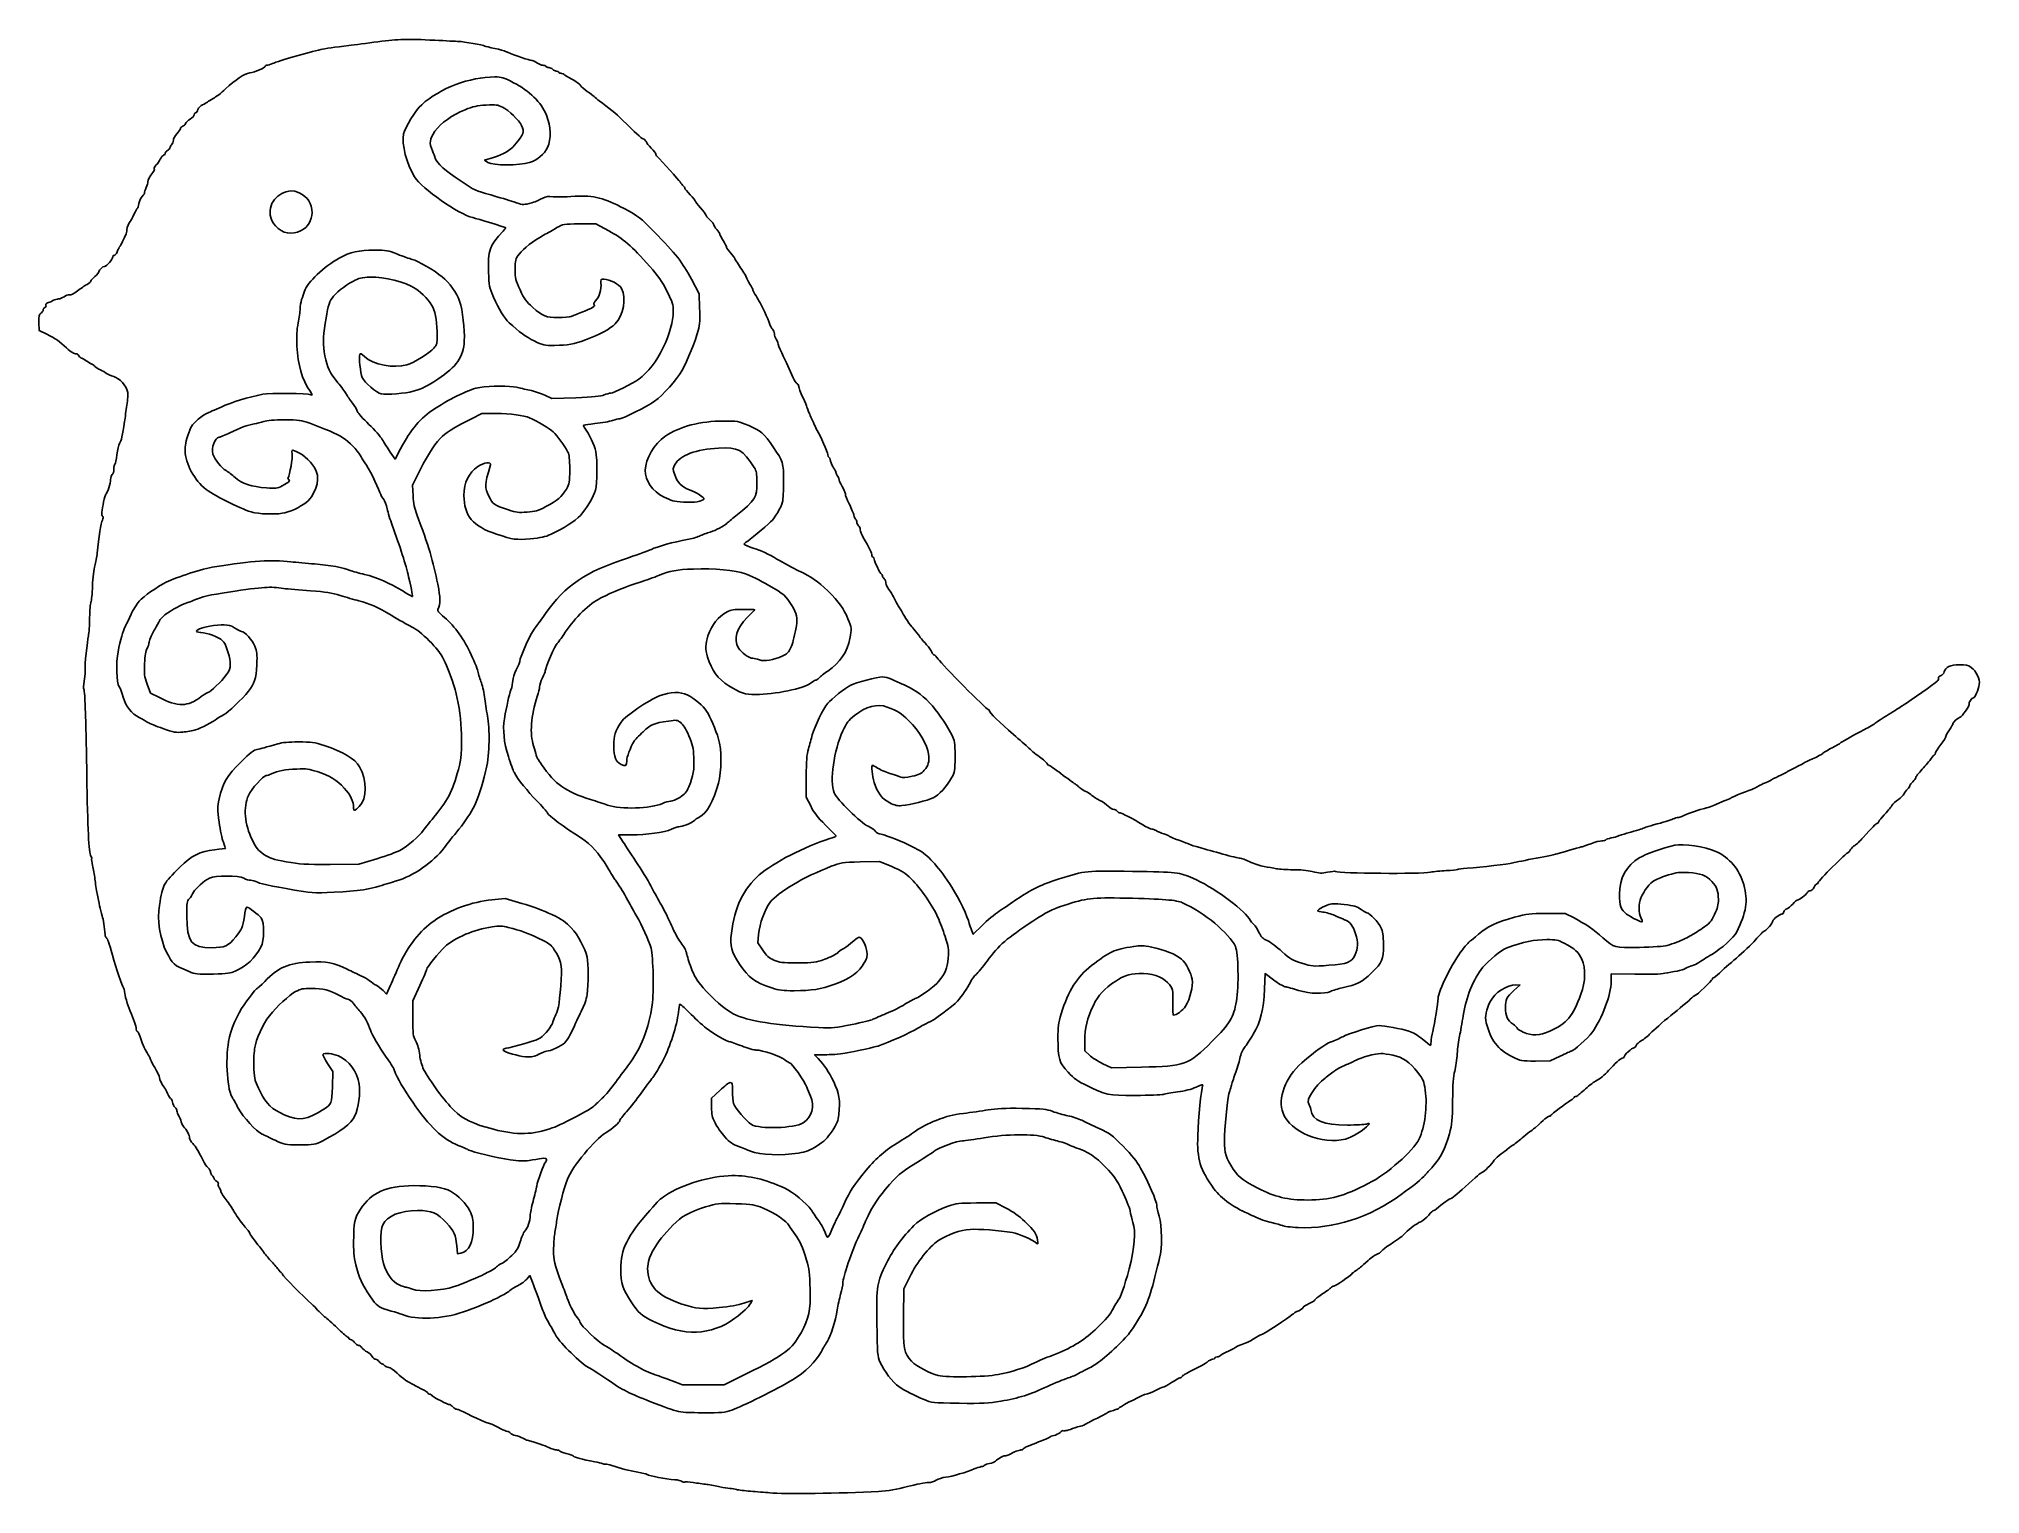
# Model space of a CAD drawing. Header units: centimetres. Extents: x -22.6 to 21.5, y -16.2 to 17.
import ezdxf

# ---------------------------------------------------------------- set-up
doc = ezdxf.new("R2010")
doc.units = ezdxf.units.CM
doc.header["$MEASUREMENT"] = 0
doc.layers.add('Layer 1', color=7, linetype='Continuous')

msp = doc.modelspace()

# ---------------------------------------------------------------- linework, layer by layer
at = {"layer": 'Layer 1'}
for points, knots in [([(-6.00604, -16.12202), (-6.11518, -16.11128), (-6.31164, -16.09517), (-6.4426, -16.08621), (-6.4426, -16.08621), (-6.57357, -16.07725), (-6.71525, -16.05881), (-6.75744, -16.04522), (-6.75744, -16.04522), (-6.79963, -16.03164), (-6.86935, -16.02052), (-6.91237, -16.02052), (-6.91237, -16.02052), (-6.95539, -16.02052), (-7.05779, -16.00357), (-7.13993, -15.98286), (-7.13993, -15.98286), (-7.22207, -15.96215), (-7.35476, -15.93845), (-7.43479, -15.9302), (-7.43479, -15.9302), (-7.51483, -15.92195), (-7.65588, -15.90318), (-7.74823, -15.8885), (-7.74823, -15.8885), (-7.84059, -15.87382), (-7.92743, -15.86878), (-7.94122, -15.8773), (-7.94122, -15.8773), (-7.955, -15.88582), (-7.98289, -15.879), (-8.0032, -15.86214), (-8.0032, -15.86214), (-8.02351, -15.84528), (-8.0974, -15.82806), (-8.16741, -15.82386), (-8.16741, -15.82386), (-8.36664, -15.8119), (-8.74937, -15.73848), (-8.7974, -15.703), (-8.7974, -15.703), (-8.81195, -15.69225), (-8.9072, -15.66927), (-9.00906, -15.65192), (-9.00906, -15.65192), (-9.20114, -15.61921), (-9.40536, -15.56644), (-9.59608, -15.50025), (-9.59608, -15.50025), (-9.657, -15.4791), (-9.72248, -15.46438), (-9.7416, -15.46752), (-9.7416, -15.46752), (-9.76071, -15.47067), (-9.79421, -15.46592), (-9.81604, -15.45696), (-9.81604, -15.45696), (-9.83787, -15.44801), (-9.91526, -15.42936), (-9.98802, -15.41552), (-9.98802, -15.41552), (-10.28577, -15.35887), (-10.43953, -15.31872), (-10.4699, -15.28967), (-10.4699, -15.28967), (-10.48755, -15.27279), (-10.562, -15.24458), (-10.63535, -15.22699), (-10.63535, -15.22699), (-10.70869, -15.20939), (-10.77532, -15.18429), (-10.78341, -15.1712), (-10.78341, -15.1712), (-10.7915, -15.15811), (-10.82495, -15.1474), (-10.85774, -15.1474), (-10.85774, -15.1474), (-10.89053, -15.1474), (-10.96953, -15.12219), (-11.03329, -15.09138), (-11.03329, -15.09138), (-11.12719, -15.04602), (-11.30849, -14.98503), (-11.5226, -14.92681), (-11.5226, -14.92681), (-11.53716, -14.92285), (-11.58478, -14.90086), (-11.62844, -14.87794), (-11.62844, -14.87794), (-11.67209, -14.85502), (-11.74569, -14.82812), (-11.79197, -14.81815), (-11.79197, -14.81815), (-11.83826, -14.80819), (-11.89032, -14.78294), (-11.90766, -14.76205), (-11.90766, -14.76205), (-11.925, -14.74116), (-11.95621, -14.72406), (-11.97701, -14.72406), (-11.97701, -14.72406), (-11.99781, -14.72406), (-12.06481, -14.69816), (-12.1259, -14.6665), (-12.1259, -14.6665), (-12.33523, -14.55802), (-12.37748, -14.53885), (-12.40739, -14.53885), (-12.40739, -14.53885), (-12.43229, -14.53885), (-12.89174, -14.32926), (-13.05021, -14.24561), (-13.05021, -14.24561), (-13.07548, -14.23227), (-13.11233, -14.22135), (-13.1321, -14.22135), (-13.1321, -14.22135), (-13.15187, -14.22135), (-13.1896, -14.19754), (-13.21594, -14.16844), (-13.21594, -14.16844), (-13.24228, -14.13933), (-13.27438, -14.11552), (-13.28729, -14.11552), (-13.28729, -14.11552), (-13.33384, -14.11552), (-13.64411, -13.95908), (-13.6776, -13.91872), (-13.6776, -13.91872), (-13.69646, -13.89599), (-13.7283, -13.8774), (-13.74834, -13.8774), (-13.74834, -13.8774), (-13.76839, -13.8774), (-13.78479, -13.86688), (-13.78479, -13.85404), (-13.78479, -13.85404), (-13.78479, -13.84119), (-13.8473, -13.79887), (-13.9237, -13.76001), (-13.9237, -13.76001), (-14.26132, -13.58825), (-14.3608, -13.52473), (-14.48627, -13.40081), (-14.48627, -13.40081), (-14.56104, -13.32697), (-14.64432, -13.26885), (-14.67535, -13.26885), (-14.67535, -13.26885), (-14.70586, -13.26885), (-14.74563, -13.25099), (-14.76375, -13.22917), (-14.76375, -13.22917), (-14.78187, -13.20734), (-14.81046, -13.18948), (-14.82729, -13.18948), (-14.82729, -13.18948), (-14.84413, -13.18948), (-14.87506, -13.16567), (-14.89604, -13.13656), (-14.89604, -13.13656), (-14.91702, -13.10746), (-14.95335, -13.08365), (-14.97679, -13.08365), (-14.97679, -13.08365), (-15.00022, -13.08365), (-15.03503, -13.05442), (-15.05415, -13.0187), (-15.05415, -13.0187), (-15.07327, -12.98297), (-15.12588, -12.93603), (-15.17107, -12.91438), (-15.17107, -12.91438), (-15.21626, -12.89273), (-15.26821, -12.85051), (-15.28653, -12.82058), (-15.28653, -12.82058), (-15.30484, -12.79064), (-15.33884, -12.76615), (-15.36209, -12.76615), (-15.36209, -12.76615), (-15.38534, -12.76615), (-15.42778, -12.73638), (-15.45639, -12.7), (-15.45639, -12.7), (-15.48501, -12.66362), (-15.52542, -12.63385), (-15.54619, -12.63385), (-15.54619, -12.63385), (-15.56696, -12.63385), (-15.58396, -12.62195), (-15.58396, -12.6074), (-15.58396, -12.6074), (-15.58396, -12.59284), (-15.59434, -12.58094), (-15.60702, -12.58094), (-15.60702, -12.58094), (-15.61971, -12.58094), (-15.71198, -12.50251), (-15.81208, -12.40666), (-15.81208, -12.40666), (-15.91217, -12.3108), (-16.04652, -12.18876), (-16.11064, -12.13546), (-16.11064, -12.13546), (-16.17476, -12.08215), (-16.25811, -12.00413), (-16.29585, -11.96206), (-16.29585, -11.96206), (-16.3336, -11.92), (-16.39275, -11.86047), (-16.4273, -11.82977), (-16.4273, -11.82977), (-16.61643, -11.66173), (-17.09208, -11.1806), (-17.09208, -11.15733), (-17.09208, -11.15733), (-17.09208, -11.14237), (-17.10123, -11.12617), (-17.11241, -11.12132), (-17.11241, -11.12132), (-17.12359, -11.11647), (-17.16014, -11.07678), (-17.19363, -11.03313), (-17.19363, -11.03313), (-17.22712, -10.98947), (-17.30527, -10.90017), (-17.36729, -10.83469), (-17.36729, -10.83469), (-17.42932, -10.7692), (-17.50263, -10.67991), (-17.5302, -10.63625), (-17.5302, -10.63625), (-17.55778, -10.59259), (-17.58657, -10.55092), (-17.59418, -10.54365), (-17.59418, -10.54365), (-17.65003, -10.49026), (-17.83292, -10.25157), (-17.83292, -10.23206), (-17.83292, -10.23206), (-17.83292, -10.21871), (-17.85375, -10.18322), (-17.87922, -10.1532), (-17.87922, -10.1532), (-18.06054, -9.93946), (-18.11957, -9.85969), (-18.18494, -9.74012), (-18.18494, -9.74012), (-18.22576, -9.66546), (-18.31208, -9.53692), (-18.37676, -9.45448), (-18.37676, -9.45448), (-18.44145, -9.37203), (-18.49475, -9.28868), (-18.49522, -9.26927), (-18.49522, -9.26927), (-18.49568, -9.24985), (-18.51272, -9.21197), (-18.53309, -9.18508), (-18.53309, -9.18508), (-18.55345, -9.1582), (-18.56398, -9.12023), (-18.55649, -9.1007), (-18.55649, -9.1007), (-18.549, -9.08117), (-18.56767, -9.0497), (-18.59799, -9.03076), (-18.59799, -9.03076), (-18.62832, -9.01183), (-18.65313, -8.9828), (-18.65313, -8.96625), (-18.65313, -8.96625), (-18.65313, -8.9497), (-18.67098, -8.92135), (-18.69281, -8.90323), (-18.69281, -8.90323), (-18.71464, -8.88511), (-18.7325, -8.84978), (-18.7325, -8.82471), (-18.7325, -8.82471), (-18.7325, -8.79965), (-18.75774, -8.75646), (-18.78859, -8.72874), (-18.78859, -8.72874), (-18.81943, -8.70101), (-18.87411, -8.6188), (-18.9101, -8.54604), (-18.9101, -8.54604), (-19.02011, -8.32357), (-19.06171, -8.25537), (-19.13669, -8.17451), (-19.13669, -8.17451), (-19.17632, -8.13176), (-19.20875, -8.07469), (-19.20875, -8.04769), (-19.20875, -8.04769), (-19.20875, -7.99108), (-19.28016, -7.85712), (-19.34766, -7.78709), (-19.34766, -7.78709), (-19.37312, -7.76068), (-19.39396, -7.72116), (-19.39396, -7.69928), (-19.39396, -7.69928), (-19.39396, -7.6774), (-19.41777, -7.61507), (-19.44688, -7.56076), (-19.44688, -7.56076), (-19.47598, -7.50646), (-19.49979, -7.44612), (-19.49979, -7.42668), (-19.49979, -7.42668), (-19.49979, -7.40723), (-19.51824, -7.37288), (-19.54078, -7.35034), (-19.54078, -7.35034), (-19.56332, -7.32779), (-19.58862, -7.27507), (-19.597, -7.23316), (-19.597, -7.23316), (-19.60538, -7.19126), (-19.6216, -7.15698), (-19.63303, -7.15698), (-19.63303, -7.15698), (-19.64447, -7.15698), (-19.68085, -7.10042), (-19.71389, -7.0313), (-19.71389, -7.0313), (-19.74692, -6.96218), (-19.78073, -6.89966), (-19.78901, -6.89238), (-19.78901, -6.89238), (-19.81792, -6.86693), (-19.89667, -6.70261), (-19.89667, -6.66772), (-19.89667, -6.66772), (-19.89667, -6.64838), (-19.94429, -6.54851), (-20.0025, -6.44578), (-20.0025, -6.44578), (-20.06071, -6.34306), (-20.10833, -6.24841), (-20.10833, -6.23544), (-20.10833, -6.23544), (-20.10833, -6.22247), (-20.13963, -6.16575), (-20.17787, -6.1094), (-20.17787, -6.1094), (-20.2369, -6.02241), (-20.29451, -5.88618), (-20.36424, -5.6687), (-20.36424, -5.6687), (-20.37241, -5.64323), (-20.38961, -5.6224), (-20.40246, -5.6224), (-20.40246, -5.6224), (-20.41532, -5.6224), (-20.42583, -5.59584), (-20.42583, -5.56338), (-20.42583, -5.56338), (-20.42583, -5.51235), (-20.48476, -5.33705), (-20.56164, -5.15938), (-20.56164, -5.15938), (-20.62058, -5.02317), (-20.69042, -4.78703), (-20.69042, -4.72396), (-20.69042, -4.72396), (-20.69042, -4.68549), (-20.70133, -4.64271), (-20.71467, -4.62889), (-20.71467, -4.62889), (-20.73938, -4.60328), (-20.88403, -4.17675), (-20.96546, -3.88938), (-20.96546, -3.88938), (-21.05388, -3.57732), (-21.07201, -3.52479), (-21.1015, -3.4953), (-21.1015, -3.4953), (-21.11794, -3.47886), (-21.13236, -3.44769), (-21.13354, -3.42604), (-21.13354, -3.42604), (-21.1434, -3.24564), (-21.1693, -3.07855), (-21.20123, -2.98944), (-21.20123, -2.98944), (-21.22215, -2.93104), (-21.24742, -2.82984), (-21.25737, -2.76455), (-21.25737, -2.76455), (-21.26732, -2.69925), (-21.29179, -2.5744), (-21.31175, -2.48708), (-21.31175, -2.48708), (-21.3317, -2.39977), (-21.35538, -2.25003), (-21.36437, -2.15433), (-21.36437, -2.15433), (-21.37335, -2.05863), (-21.39676, -1.91945), (-21.41639, -1.84504), (-21.41639, -1.84504), (-21.43602, -1.77063), (-21.44643, -1.7041), (-21.43952, -1.69719), (-21.43952, -1.69719), (-21.43261, -1.69029), (-21.43944, -1.66131), (-21.4547, -1.63281), (-21.4547, -1.63281), (-21.50573, -1.53745), (-21.53104, -1.04023), (-21.54993, 0.23813), (-21.54993, 0.23813), (-21.56225, 1.07214), (-21.57326, 1.4829), (-21.59757, 2.01554), (-21.59757, 2.01554), (-21.60101, 2.09089), (-21.61046, 2.15917), (-21.61856, 2.16728), (-21.61856, 2.16728), (-21.62667, 2.17538), (-21.62303, 2.25661), (-21.61047, 2.34778), (-21.61047, 2.34778), (-21.5857, 2.52767), (-21.58477, 2.54052), (-21.5907, 2.61938), (-21.5907, 2.61938), (-21.59661, 2.69787), (-21.54014, 3.25389), (-21.51328, 3.38173), (-21.51328, 3.38173), (-21.50048, 3.44265), (-21.48801, 3.6285), (-21.48557, 3.79472), (-21.48557, 3.79472), (-21.48314, 3.96094), (-21.46954, 4.11863), (-21.45535, 4.14513), (-21.45535, 4.14513), (-21.44117, 4.17164), (-21.42498, 4.33925), (-21.41938, 4.5176), (-21.41938, 4.5176), (-21.41346, 4.70604), (-21.39208, 4.89729), (-21.36833, 4.97417), (-21.36833, 4.97417), (-21.34586, 5.04693), (-21.32081, 5.1779), (-21.31266, 5.26521), (-21.31266, 5.26521), (-21.27941, 5.6217), (-21.22692, 5.95682), (-21.19506, 6.01602), (-21.19506, 6.01602), (-21.17322, 6.05659), (-21.1706, 6.08477), (-21.18768, 6.0954), (-21.18768, 6.0954), (-21.20224, 6.10446), (-21.21166, 6.14759), (-21.2086, 6.19125), (-21.2086, 6.19125), (-21.20129, 6.29576), (-21.1347, 6.5845), (-21.11403, 6.60135), (-21.11403, 6.60135), (-21.08044, 6.62875), (-21.00792, 6.85769), (-21.00792, 6.93634), (-21.00792, 6.93634), (-21.00792, 6.98137), (-20.99046, 7.03269), (-20.96913, 7.0504), (-20.96913, 7.0504), (-20.947, 7.06876), (-20.93183, 7.12231), (-20.93382, 7.17505), (-20.93382, 7.17505), (-20.93573, 7.2259), (-20.9251, 7.27538), (-20.91019, 7.28501), (-20.91019, 7.28501), (-20.89529, 7.29463), (-20.87456, 7.39061), (-20.86414, 7.4983), (-20.86414, 7.4983), (-20.85371, 7.60598), (-20.82631, 7.72289), (-20.80325, 7.75809), (-20.80325, 7.75809), (-20.76223, 7.82068), (-20.7364, 7.93464), (-20.69059, 8.255), (-20.69059, 8.255), (-20.67811, 8.34231), (-20.65365, 8.51129), (-20.63624, 8.63052), (-20.63624, 8.63052), (-20.61883, 8.74974), (-20.61217, 8.8877), (-20.62143, 8.9371), (-20.62143, 8.9371), (-20.64628, 9.06955), (-20.80332, 9.23946), (-20.93671, 9.27821), (-20.93671, 9.27821), (-20.9977, 9.29593), (-21.08332, 9.33649), (-21.12698, 9.36834), (-21.12698, 9.36834), (-21.17064, 9.40019), (-21.23157, 9.43389), (-21.2624, 9.44323), (-21.2624, 9.44323), (-21.29322, 9.45257), (-21.33971, 9.48371), (-21.36572, 9.51245), (-21.36572, 9.51245), (-21.39172, 9.54118), (-21.42385, 9.56469), (-21.43712, 9.56469), (-21.43712, 9.56469), (-21.45038, 9.56469), (-21.50026, 9.59445), (-21.54796, 9.63083), (-21.54796, 9.63083), (-21.59566, 9.66721), (-21.64777, 9.69698), (-21.66376, 9.69698), (-21.66376, 9.69698), (-21.67975, 9.69698), (-21.70986, 9.72129), (-21.73068, 9.75101), (-21.73068, 9.75101), (-21.75149, 9.78073), (-21.77896, 9.80265), (-21.79171, 9.79973), (-21.79171, 9.79973), (-21.83365, 9.79011), (-21.90503, 9.83313), (-22.00978, 9.93114), (-22.00978, 9.93114), (-22.16561, 10.07695), (-22.26529, 10.14609), (-22.45894, 10.2427), (-22.45894, 10.2427), (-22.45894, 10.2427), (-22.6351, 10.33058), (-22.6351, 10.33058), (-22.6351, 10.33058), (-22.6351, 10.33058), (-22.63883, 10.50941), (-22.63883, 10.50941), (-22.63883, 10.50941), (-22.64191, 10.65743), (-22.63393, 10.69427), (-22.59252, 10.72328), (-22.59252, 10.72328), (-22.56501, 10.74255), (-22.5425, 10.77587), (-22.5425, 10.79733), (-22.5425, 10.79733), (-22.5425, 10.81879), (-22.52539, 10.84291), (-22.50448, 10.85094), (-22.50448, 10.85094), (-22.48357, 10.85896), (-22.4729, 10.8823), (-22.48077, 10.9028), (-22.48077, 10.9028), (-22.4891, 10.92452), (-22.4746, 10.94625), (-22.44603, 10.95488), (-22.44603, 10.95488), (-22.41905, 10.96302), (-22.36327, 10.98693), (-22.32207, 11.00802), (-22.32207, 11.00802), (-22.28088, 11.0291), (-22.22318, 11.04635), (-22.19387, 11.04635), (-22.19387, 11.04635), (-22.16455, 11.04635), (-22.10796, 11.06957), (-22.06811, 11.09794), (-22.06811, 11.09794), (-22.02827, 11.12632), (-21.97285, 11.14388), (-21.94497, 11.13696), (-21.94497, 11.13696), (-21.91261, 11.12894), (-21.84643, 11.16242), (-21.76198, 11.22955), (-21.76198, 11.22955), (-21.68922, 11.28738), (-21.59099, 11.35453), (-21.5437, 11.37875), (-21.5437, 11.37875), (-21.4964, 11.40298), (-21.45771, 11.43716), (-21.45771, 11.45471), (-21.45771, 11.45471), (-21.45771, 11.47227), (-21.41604, 11.51985), (-21.3651, 11.56046), (-21.3651, 11.56046), (-21.31417, 11.60107), (-21.2725, 11.64899), (-21.2725, 11.66695), (-21.2725, 11.66695), (-21.2725, 11.70711), (-21.18716, 11.78719), (-21.14437, 11.78719), (-21.14437, 11.78719), (-21.09783, 11.78719), (-20.95667, 11.95174), (-20.95578, 12.00703), (-20.95578, 12.00703), (-20.95535, 12.03336), (-20.94284, 12.04738), (-20.92799, 12.0382), (-20.92799, 12.0382), (-20.91313, 12.02902), (-20.88203, 12.06701), (-20.85887, 12.12263), (-20.85887, 12.12263), (-20.83571, 12.17824), (-20.80917, 12.2297), (-20.79989, 12.23698), (-20.79989, 12.23698), (-20.79061, 12.24426), (-20.76086, 12.29783), (-20.73379, 12.35604), (-20.73379, 12.35604), (-20.70671, 12.41425), (-20.67396, 12.48255), (-20.66102, 12.50782), (-20.66102, 12.50782), (-20.64809, 12.53309), (-20.6375, 12.58385), (-20.6375, 12.62063), (-20.6375, 12.62063), (-20.6375, 12.68014), (-20.59596, 12.7828), (-20.55722, 12.81906), (-20.55722, 12.81906), (-20.54944, 12.82634), (-20.51389, 12.8948), (-20.47821, 12.9712), (-20.47821, 12.9712), (-20.44253, 13.0476), (-20.40577, 13.1101), (-20.39651, 13.1101), (-20.39651, 13.1101), (-20.38725, 13.1101), (-20.37204, 13.1579), (-20.3627, 13.21631), (-20.3627, 13.21631), (-20.35336, 13.27472), (-20.31909, 13.34914), (-20.28655, 13.38167), (-20.28655, 13.38167), (-20.25402, 13.41421), (-20.23044, 13.44998), (-20.23417, 13.46115), (-20.23417, 13.46115), (-20.23789, 13.47232), (-20.22118, 13.5259), (-20.19703, 13.58021), (-20.19703, 13.58021), (-20.17288, 13.63452), (-20.15545, 13.69371), (-20.15828, 13.71173), (-20.15828, 13.71173), (-20.16493, 13.75402), (-20.11584, 13.84865), (-20.04934, 13.92174), (-20.04934, 13.92174), (-20.02053, 13.9534), (-20.00483, 13.99205), (-20.01445, 14.00761), (-20.01445, 14.00761), (-20.02407, 14.02318), (-20.00413, 14.06275), (-19.97013, 14.09556), (-19.97013, 14.09556), (-19.93614, 14.12837), (-19.8939, 14.18828), (-19.87627, 14.22871), (-19.87627, 14.22871), (-19.85864, 14.26914), (-19.82625, 14.30911), (-19.80429, 14.31753), (-19.80429, 14.31753), (-19.78234, 14.32596), (-19.76438, 14.34657), (-19.76438, 14.36334), (-19.76438, 14.36334), (-19.76438, 14.38011), (-19.74056, 14.4087), (-19.71146, 14.42688), (-19.71146, 14.42688), (-19.68235, 14.44506), (-19.65854, 14.47258), (-19.65854, 14.48805), (-19.65854, 14.48805), (-19.65854, 14.50352), (-19.64068, 14.53404), (-19.61885, 14.55586), (-19.61885, 14.55586), (-19.59703, 14.57769), (-19.57917, 14.62321), (-19.57917, 14.65701), (-19.57917, 14.65701), (-19.57917, 14.69081), (-19.54345, 14.7567), (-19.49979, 14.80344), (-19.49979, 14.80344), (-19.45614, 14.85017), (-19.42042, 14.90421), (-19.42042, 14.92352), (-19.42042, 14.92352), (-19.42042, 14.94282), (-19.39721, 14.96599), (-19.36885, 14.97499), (-19.36885, 14.97499), (-19.34049, 14.98399), (-19.31068, 15.01158), (-19.30259, 15.0363), (-19.30259, 15.0363), (-19.29451, 15.06102), (-19.24628, 15.10815), (-19.19541, 15.14102), (-19.19541, 15.14102), (-19.14454, 15.1739), (-19.10292, 15.21855), (-19.10292, 15.24024), (-19.10292, 15.24024), (-19.10292, 15.26194), (-19.09039, 15.27969), (-19.07508, 15.27969), (-19.07508, 15.27969), (-19.05977, 15.27969), (-19.03519, 15.31428), (-19.02045, 15.35656), (-19.02045, 15.35656), (-19.0042, 15.40316), (-18.96218, 15.44648), (-18.91374, 15.46654), (-18.91374, 15.46654), (-18.86979, 15.48475), (-18.81978, 15.51266), (-18.8026, 15.52857), (-18.8026, 15.52857), (-18.78543, 15.54448), (-18.72577, 15.58083), (-18.67003, 15.60933), (-18.67003, 15.60933), (-18.61428, 15.63784), (-18.48945, 15.73535), (-18.39262, 15.82603), (-18.39262, 15.82603), (-18.16568, 16.03852), (-17.96958, 16.16805), (-17.84191, 16.18977), (-17.84191, 16.18977), (-17.72212, 16.21016), (-17.48896, 16.31108), (-17.48896, 16.34254), (-17.48896, 16.34254), (-17.48896, 16.35461), (-17.4715, 16.36448), (-17.45017, 16.36448), (-17.45017, 16.36448), (-17.42883, 16.36448), (-17.37228, 16.38141), (-17.32449, 16.4021), (-17.32449, 16.4021), (-17.16941, 16.46924), (-16.50483, 16.66317), (-16.21896, 16.7247), (-16.21896, 16.7247), (-16.14047, 16.74159), (-15.89485, 16.77629), (-15.58396, 16.81441), (-15.58396, 16.81441), (-15.46027, 16.82957), (-15.16261, 16.86745), (-14.9225, 16.89858), (-14.9225, 16.89858), (-14.43824, 16.96137), (-14.26394, 16.96607), (-13.62604, 16.9335), (-13.62604, 16.9335), (-13.38593, 16.92124), (-13.14185, 16.90937), (-13.08365, 16.90711), (-13.08365, 16.90711), (-12.97671, 16.90297), (-12.52264, 16.82224), (-12.48886, 16.80137), (-12.48886, 16.80137), (-12.47881, 16.79516), (-12.37793, 16.77093), (-12.26469, 16.74754), (-12.26469, 16.74754), (-12.15145, 16.72415), (-12.03936, 16.6945), (-12.0156, 16.68164), (-12.0156, 16.68164), (-11.93377, 16.63737), (-11.54889, 16.4998), (-11.45646, 16.48178), (-11.45646, 16.48178), (-11.40553, 16.47185), (-11.33225, 16.4414), (-11.29362, 16.41411), (-11.29362, 16.41411), (-11.255, 16.38681), (-11.19915, 16.36448), (-11.16951, 16.36448), (-11.16951, 16.36448), (-11.13987, 16.36448), (-11.10826, 16.35257), (-11.09927, 16.33802), (-11.09927, 16.33802), (-11.09028, 16.32347), (-11.06066, 16.31156), (-11.03345, 16.31156), (-11.03345, 16.31156), (-11.00625, 16.31156), (-10.96613, 16.2937), (-10.9443, 16.27188), (-10.9443, 16.27188), (-10.92247, 16.25005), (-10.88661, 16.23219), (-10.8646, 16.23219), (-10.8646, 16.23219), (-10.84259, 16.23219), (-10.81722, 16.22028), (-10.80823, 16.20573), (-10.80823, 16.20573), (-10.79924, 16.19118), (-10.76976, 16.17927), (-10.74273, 16.17927), (-10.74273, 16.17927), (-10.71569, 16.17927), (-10.68961, 16.16939), (-10.68476, 16.15731), (-10.68476, 16.15731), (-10.67991, 16.14523), (-10.60196, 16.09618), (-10.51154, 16.04831), (-10.51154, 16.04831), (-10.42112, 16.00043), (-10.33028, 15.93554), (-10.30969, 15.9041), (-10.30969, 15.9041), (-10.28909, 15.87267), (-10.22059, 15.81159), (-10.15748, 15.76837), (-10.15748, 15.76837), (-10.09436, 15.72515), (-10.02394, 15.67193), (-10.00099, 15.6501), (-10.00099, 15.6501), (-9.97804, 15.62828), (-9.92605, 15.5866), (-9.88545, 15.5575), (-9.88545, 15.5575), (-9.67295, 15.40517), (-9.50445, 15.26499), (-9.354, 15.11538), (-9.354, 15.11538), (-9.06702, 14.82999), (-8.93141, 14.70745), (-8.88279, 14.68958), (-8.88279, 14.68958), (-8.85699, 14.6801), (-8.8281, 14.65207), (-8.81859, 14.62728), (-8.81859, 14.62728), (-8.80908, 14.6025), (-8.75577, 14.53531), (-8.70013, 14.47797), (-8.70013, 14.47797), (-8.64448, 14.42064), (-8.59896, 14.3624), (-8.59896, 14.34857), (-8.59896, 14.34857), (-8.59896, 14.33473), (-8.58408, 14.30827), (-8.56589, 14.28978), (-8.56589, 14.28978), (-8.45542, 14.17745), (-8.07668, 13.75526), (-8.04442, 13.70847), (-8.04442, 13.70847), (-8.02318, 13.67769), (-7.99044, 13.63677), (-7.97166, 13.61754), (-7.97166, 13.61754), (-7.95287, 13.59831), (-7.9375, 13.57406), (-7.9375, 13.56365), (-7.9375, 13.56365), (-7.9375, 13.55323), (-7.88392, 13.488), (-7.81844, 13.41868), (-7.81844, 13.41868), (-7.75295, 13.34935), (-7.69905, 13.28431), (-7.69866, 13.27413), (-7.69866, 13.27413), (-7.69827, 13.26395), (-7.6448, 13.19609), (-7.57984, 13.12333), (-7.57984, 13.12333), (-7.51488, 13.05057), (-7.46163, 12.97878), (-7.46149, 12.96379), (-7.46149, 12.96379), (-7.46136, 12.9488), (-7.41958, 12.89723), (-7.36865, 12.84919), (-7.36865, 12.84919), (-7.31771, 12.80115), (-7.27604, 12.74781), (-7.27604, 12.73065), (-7.27604, 12.73065), (-7.27604, 12.7135), (-7.24628, 12.66736), (-7.2099, 12.62812), (-7.2099, 12.62812), (-7.17352, 12.58889), (-7.14375, 12.54454), (-7.14375, 12.52957), (-7.14375, 12.52957), (-7.14375, 12.5146), (-7.10803, 12.44431), (-7.06438, 12.37336), (-7.06438, 12.37336), (-7.02072, 12.30241), (-6.985, 12.23295), (-6.985, 12.21902), (-6.985, 12.21902), (-6.985, 12.20508), (-6.94334, 12.14686), (-6.89242, 12.08965), (-6.89242, 12.08965), (-6.8415, 12.03244), (-6.79982, 11.97693), (-6.79981, 11.96631), (-6.79981, 11.96631), (-6.7998, 11.95568), (-6.74026, 11.86084), (-6.6675, 11.75555), (-6.6675, 11.75555), (-6.59474, 11.65026), (-6.53521, 11.55115), (-6.53521, 11.53531), (-6.53521, 11.53531), (-6.53521, 11.51947), (-6.49975, 11.4506), (-6.45642, 11.38226), (-6.45642, 11.38226), (-6.41308, 11.31393), (-6.38348, 11.25802), (-6.39065, 11.25802), (-6.39065, 11.25802), (-6.39781, 11.25802), (-6.37635, 11.21337), (-6.34297, 11.1588), (-6.34297, 11.1588), (-6.30959, 11.10423), (-6.26792, 11.03577), (-6.25038, 11.00667), (-6.25038, 11.00667), (-6.19106, 10.90825), (-6.04034, 10.58395), (-6.00851, 10.48623), (-6.00851, 10.48623), (-5.99111, 10.43282), (-5.95963, 10.37481), (-5.93854, 10.35731), (-5.93854, 10.35731), (-5.91746, 10.33982), (-5.89983, 10.29422), (-5.89937, 10.25598), (-5.89937, 10.25598), (-5.8989, 10.21774), (-5.88104, 10.16335), (-5.85968, 10.1351), (-5.85968, 10.1351), (-5.83831, 10.10685), (-5.82083, 10.06643), (-5.82083, 10.04527), (-5.82083, 10.04527), (-5.82083, 10.02411), (-5.78048, 9.92221), (-5.73117, 9.81882), (-5.73117, 9.81882), (-5.63312, 9.61327), (-5.54892, 9.42818), (-5.47385, 9.25324), (-5.47385, 9.25324), (-5.44718, 9.19108), (-5.40718, 9.13326), (-5.38497, 9.12473), (-5.38497, 9.12473), (-5.36276, 9.11621), (-5.34458, 9.08555), (-5.34458, 9.05661), (-5.34458, 9.05661), (-5.34458, 9.02766), (-5.30291, 8.91617), (-5.25198, 8.80884), (-5.25198, 8.80884), (-5.20105, 8.70151), (-5.15938, 8.60177), (-5.15938, 8.58721), (-5.15938, 8.58721), (-5.15938, 8.57264), (-5.13033, 8.49788), (-5.09484, 8.42109), (-5.09484, 8.42109), (-5.05934, 8.34429), (-5.01196, 8.23979), (-4.98954, 8.18885), (-4.98954, 8.18885), (-4.96712, 8.13792), (-4.93757, 8.07839), (-4.92388, 8.05656), (-4.92388, 8.05656), (-4.85488, 7.94652), (-4.68313, 7.55199), (-4.68313, 7.50352), (-4.68313, 7.50352), (-4.68313, 7.473), (-4.67254, 7.44802), (-4.65961, 7.44802), (-4.65961, 7.44802), (-4.64668, 7.44802), (-4.62851, 7.40756), (-4.61923, 7.3581), (-4.61923, 7.3581), (-4.60995, 7.30864), (-4.57886, 7.23831), (-4.55014, 7.20179), (-4.55014, 7.20179), (-4.52142, 7.16528), (-4.49792, 7.11909), (-4.49792, 7.09916), (-4.49792, 7.09916), (-4.49792, 7.07923), (-4.47938, 7.03646), (-4.45673, 7.00412), (-4.45673, 7.00412), (-4.43408, 6.97177), (-4.42172, 6.94531), (-4.42927, 6.94531), (-4.42927, 6.94531), (-4.43682, 6.94531), (-4.40303, 6.86865), (-4.35419, 6.77494), (-4.35419, 6.77494), (-4.30535, 6.68124), (-4.27143, 6.59853), (-4.27881, 6.59115), (-4.27881, 6.59115), (-4.2862, 6.58377), (-4.249, 6.49023), (-4.19616, 6.38329), (-4.19616, 6.38329), (-4.14332, 6.27635), (-4.09463, 6.1605), (-4.08796, 6.12585), (-4.08796, 6.12585), (-4.08128, 6.0912), (-4.06364, 6.05066), (-4.04874, 6.03577), (-4.04874, 6.03577), (-4.03385, 6.02087), (-4.02167, 5.98871), (-4.02167, 5.9643), (-4.02167, 5.9643), (-4.02167, 5.93989), (-4.00381, 5.90509), (-3.98198, 5.88698), (-3.98198, 5.88698), (-3.96015, 5.86886), (-3.94229, 5.82723), (-3.94229, 5.79447), (-3.94229, 5.79447), (-3.94229, 5.7617), (-3.91205, 5.68279), (-3.87508, 5.61911), (-3.87508, 5.61911), (-3.74424, 5.39373), (-3.67771, 5.25587), (-3.67771, 5.21015), (-3.67771, 5.21015), (-3.67771, 5.1895), (-3.6658, 5.1726), (-3.65125, 5.1726), (-3.65125, 5.1726), (-3.6367, 5.1726), (-3.62479, 5.15194), (-3.62479, 5.12668), (-3.62479, 5.12668), (-3.62479, 5.07544), (-3.49046, 4.79393), (-3.45943, 4.78014), (-3.45943, 4.78014), (-3.44851, 4.77529), (-3.43958, 4.75955), (-3.43958, 4.74518), (-3.43958, 4.74518), (-3.43958, 4.7308), (-3.42172, 4.70117), (-3.3999, 4.67935), (-3.3999, 4.67935), (-3.37807, 4.65752), (-3.36021, 4.61166), (-3.36021, 4.57743), (-3.36021, 4.57743), (-3.36021, 4.54321), (-3.33028, 4.47964), (-3.2937, 4.43617), (-3.2937, 4.43617), (-3.25712, 4.39269), (-3.20868, 4.31737), (-3.18604, 4.26877), (-3.18604, 4.26877), (-3.12528, 4.1383), (-3.06315, 4.02347), (-3.0452, 4.00844), (-3.0452, 4.00844), (-3.03651, 4.00116), (-3.01194, 3.95949), (-2.9906, 3.91583), (-2.9906, 3.91583), (-2.94062, 3.81356), (-2.80348, 3.61109), (-2.74907, 3.55925), (-2.74907, 3.55925), (-2.72581, 3.53709), (-2.66722, 3.46538), (-2.61886, 3.3999), (-2.61886, 3.3999), (-2.57051, 3.33441), (-2.48664, 3.23321), (-2.43248, 3.175), (-2.43248, 3.175), (-2.37833, 3.11679), (-2.32598, 3.04238), (-2.31616, 3.00964), (-2.31616, 3.00964), (-2.30634, 2.97689), (-2.28423, 2.95002), (-2.26702, 2.94992), (-2.26702, 2.94992), (-2.24981, 2.94982), (-2.20596, 2.90534), (-2.16958, 2.85106), (-2.16958, 2.85106), (-2.08596, 2.72631), (-1.0752, 1.70656), (-1.03517, 1.70656), (-1.03517, 1.70656), (-1.0188, 1.70656), (-1.00536, 1.69168), (-1.00529, 1.67349), (-1.00529, 1.67349), (-1.00514, 1.63485), (-0.7761, 1.41039), (-0.45309, 1.13232), (-0.45309, 1.13232), (-0.32758, 1.02428), (-0.17089, 0.88604), (-0.10488, 0.82513), (-0.10488, 0.82513), (-0.03888, 0.76421), (0.08316, 0.66339), (0.16631, 0.60107), (0.16631, 0.60107), (0.24947, 0.53875), (0.3175, 0.47624), (0.3175, 0.46216), (0.3175, 0.46216), (0.3175, 0.44808), (0.32987, 0.43656), (0.34498, 0.43656), (0.34498, 0.43656), (0.36009, 0.43656), (0.48603, 0.35024), (0.62484, 0.24474), (0.62484, 0.24474), (0.76365, 0.13924), (0.90778, 0.033), (0.94512, 0.00865), (0.94512, 0.00865), (0.98246, -0.0157), (1.02023, -0.04546), (1.02906, -0.0575), (1.02906, -0.0575), (1.04955, -0.08543), (1.1338, -0.13825), (1.21115, -0.17165), (1.21115, -0.17165), (1.24427, -0.18595), (1.29785, -0.22272), (1.33021, -0.25336), (1.33021, -0.25336), (1.36258, -0.284), (1.44264, -0.33426), (1.50813, -0.36506), (1.50813, -0.36506), (1.57361, -0.39586), (1.66085, -0.45431), (1.70198, -0.49495), (1.70198, -0.49495), (1.74312, -0.5356), (1.79822, -0.56885), (1.82442, -0.56885), (1.82442, -0.56885), (1.85062, -0.56885), (1.88688, -0.58671), (1.905, -0.60854), (1.905, -0.60854), (1.92312, -0.63037), (1.95176, -0.64823), (1.96865, -0.64823), (1.96865, -0.64823), (2.00498, -0.64823), (2.25613, -0.78002), (2.48545, -0.91943), (2.48545, -0.91943), (2.57522, -0.974), (2.66919, -1.01865), (2.69428, -1.01865), (2.69428, -1.01865), (2.71937, -1.01865), (2.76338, -1.03425), (2.79208, -1.05332), (2.79208, -1.05332), (2.82079, -1.07239), (2.89785, -1.10463), (2.96333, -1.12497), (2.96333, -1.12497), (3.02882, -1.14531), (3.089, -1.17129), (3.09706, -1.1827), (3.09706, -1.1827), (3.10513, -1.19412), (3.20008, -1.23433), (3.30806, -1.27205), (3.30806, -1.27205), (3.41604, -1.30978), (3.52339, -1.35082), (3.54662, -1.36325), (3.54662, -1.36325), (3.56985, -1.37568), (3.67731, -1.41014), (3.78542, -1.43983), (3.78542, -1.43983), (3.89353, -1.46952), (4.13081, -1.53553), (4.31271, -1.58652), (4.31271, -1.58652), (4.49461, -1.6375), (4.669, -1.67942), (4.70025, -1.67966), (4.70025, -1.67966), (4.7315, -1.67991), (4.83099, -1.71678), (4.92134, -1.76161), (4.92134, -1.76161), (5.01168, -1.80643), (5.15876, -1.85467), (5.24817, -1.8688), (5.24817, -1.8688), (5.33758, -1.88294), (5.46431, -1.90573), (5.52979, -1.91945), (5.52979, -1.91945), (5.59528, -1.93317), (5.76347, -1.94332), (5.90357, -1.942), (5.90357, -1.942), (6.06264, -1.9405), (6.22892, -1.95677), (6.34644, -1.98534), (6.34644, -1.98534), (6.50622, -2.02417), (6.55862, -2.02634), (6.69393, -1.99972), (6.69393, -1.99972), (6.78157, -1.98248), (6.86277, -1.97424), (6.87438, -1.98142), (6.87438, -1.98142), (6.94929, -2.02772), (8.82415, -2.04292), (9.03552, -1.99894), (9.03552, -1.99894), (9.10828, -1.9838), (9.27008, -1.96729), (9.39507, -1.96224), (9.39507, -1.96224), (9.52007, -1.95719), (9.63356, -1.94613), (9.64727, -1.93765), (9.64727, -1.93765), (9.66099, -1.92917), (9.76113, -1.91576), (9.8698, -1.90784), (9.8698, -1.90784), (10.20916, -1.88311), (10.80341, -1.81417), (10.91406, -1.7867), (10.91406, -1.7867), (10.97227, -1.77224), (11.2104, -1.72416), (11.44323, -1.67984), (11.44323, -1.67984), (11.67606, -1.63552), (11.90228, -1.58804), (11.94594, -1.57434), (11.94594, -1.57434), (12.14022, -1.51333), (12.4763, -1.41662), (12.48833, -1.41825), (12.48833, -1.41825), (12.49561, -1.41924), (12.58335, -1.38926), (12.68331, -1.35164), (12.68331, -1.35164), (12.78326, -1.31401), (12.89865, -1.28323), (12.93971, -1.28323), (12.93971, -1.28323), (12.98078, -1.28323), (13.02077, -1.27289), (13.02858, -1.26025), (13.02858, -1.26025), (13.03639, -1.24761), (13.09119, -1.22952), (13.15036, -1.22006), (13.15036, -1.22006), (13.20953, -1.2106), (13.27825, -1.19217), (13.30308, -1.1791), (13.30308, -1.1791), (13.32791, -1.16603), (13.41967, -1.1353), (13.50698, -1.11081), (13.50698, -1.11081), (13.756, -1.04097), (13.84683, -1.01305), (13.90385, -0.98886), (13.90385, -0.98886), (13.93296, -0.97651), (14.02821, -0.94703), (14.11552, -0.92335), (14.11552, -0.92335), (14.3426, -0.86177), (14.47506, -0.8206), (14.56042, -0.78507), (14.56042, -0.78507), (14.60139, -0.76801), (14.65215, -0.75406), (14.67323, -0.75406), (14.67323, -0.75406), (14.6943, -0.75406), (14.73222, -0.74318), (14.7575, -0.72987), (14.7575, -0.72987), (14.8586, -0.67663), (15.07718, -0.59839), (15.23972, -0.55725), (15.23972, -0.55725), (15.33415, -0.53334), (15.47108, -0.48639), (15.54399, -0.45291), (15.54399, -0.45291), (15.6169, -0.41942), (15.71823, -0.37624), (15.76917, -0.35694), (15.76917, -0.35694), (15.8201, -0.33765), (15.87395, -0.31273), (15.88884, -0.30158), (15.88884, -0.30158), (15.90373, -0.29042), (15.99898, -0.24972), (16.10051, -0.21114), (16.10051, -0.21114), (16.40856, -0.09405), (16.44138, -0.07996), (16.51, -0.03532), (16.51, -0.03532), (16.54638, -0.01165), (16.60591, 0.01665), (16.64229, 0.02757), (16.64229, 0.02757), (16.67867, 0.03849), (16.75011, 0.07295), (16.80104, 0.10416), (16.80104, 0.10416), (16.85197, 0.13536), (16.94722, 0.1839), (17.01271, 0.21201), (17.01271, 0.21201), (17.07819, 0.24012), (17.13772, 0.26964), (17.145, 0.27762), (17.145, 0.27762), (17.15228, 0.28559), (17.24157, 0.3333), (17.34344, 0.38365), (17.34344, 0.38365), (17.4453, 0.43399), (17.5346, 0.48211), (17.54188, 0.49057), (17.54188, 0.49057), (17.54915, 0.49904), (17.63487, 0.5395), (17.73236, 0.5805), (17.73236, 0.5805), (17.82985, 0.62149), (17.93105, 0.67474), (17.95725, 0.69882), (17.95725, 0.69882), (17.98346, 0.72291), (18.08229, 0.78254), (18.17688, 0.83134), (18.17688, 0.83134), (18.27146, 0.88013), (18.35481, 0.92832), (18.36208, 0.93842), (18.36208, 0.93842), (18.37541, 0.95691), (18.59951, 1.08206), (18.91771, 1.24869), (18.91771, 1.24869), (19.0123, 1.29823), (19.13136, 1.36852), (19.18229, 1.4049), (19.18229, 1.4049), (19.23322, 1.44129), (19.38246, 1.53893), (19.51393, 1.62188), (19.51393, 1.62188), (19.64541, 1.70484), (19.77182, 1.78461), (19.79485, 1.79917), (19.79485, 1.79917), (19.96647, 1.90759), (20.50362, 2.28754), (20.56755, 2.34572), (20.56755, 2.34572), (20.59457, 2.37031), (20.60873, 2.40327), (20.59903, 2.41896), (20.59903, 2.41896), (20.58914, 2.43497), (20.61081, 2.45868), (20.6484, 2.47297), (20.6484, 2.47297), (20.68525, 2.48698), (20.72247, 2.52565), (20.73111, 2.55891), (20.73111, 2.55891), (20.76018, 2.67081), (20.86833, 2.72306), (21.07322, 2.72418), (21.07322, 2.72418), (21.22869, 2.72504), (21.27298, 2.71492), (21.34268, 2.66261), (21.34268, 2.66261), (21.46216, 2.57294), (21.54824, 2.39412), (21.529, 2.27555), (21.529, 2.27555), (21.50875, 2.15079), (21.4284, 1.97115), (21.39284, 1.97115), (21.39284, 1.97115), (21.35738, 1.97115), (21.28578, 1.86253), (21.29406, 1.82128), (21.29406, 1.82128), (21.30281, 1.77765), (21.14227, 1.54666), (21.09062, 1.52855), (21.09062, 1.52855), (21.03497, 1.50904), (20.92854, 1.41321), (20.92854, 1.3826), (20.92854, 1.3826), (20.92854, 1.36957), (20.89282, 1.30699), (20.84917, 1.24354), (20.84917, 1.24354), (20.80551, 1.18009), (20.76978, 1.11246), (20.76978, 1.09325), (20.76978, 1.09325), (20.76977, 1.07405), (20.71619, 0.99009), (20.65071, 0.90669), (20.65071, 0.90669), (20.58524, 0.82329), (20.53167, 0.73697), (20.53167, 0.71487), (20.53167, 0.71487), (20.53167, 0.69277), (20.52274, 0.67461), (20.51182, 0.67451), (20.51182, 0.67451), (20.50091, 0.67441), (20.46557, 0.63571), (20.43329, 0.58852), (20.43329, 0.58852), (20.40101, 0.54132), (20.30883, 0.43127), (20.22845, 0.34396), (20.22845, 0.34396), (20.14807, 0.25665), (20.08221, 0.17025), (20.08209, 0.15196), (20.08209, 0.15196), (20.08197, 0.13367), (20.05211, 0.09283), (20.01573, 0.0612), (20.01573, 0.0612), (19.97935, 0.02957), (19.94958, -0.01018), (19.94958, -0.02713), (19.94958, -0.02713), (19.94958, -0.04408), (19.92441, -0.08063), (19.89363, -0.10835), (19.89363, -0.10835), (19.86286, -0.13607), (19.8276, -0.1851), (19.81528, -0.2173), (19.81528, -0.2173), (19.80297, -0.2495), (19.7451, -0.30602), (19.6867, -0.34289), (19.6867, -0.34289), (19.62829, -0.37976), (19.56018, -0.44271), (19.53533, -0.48277), (19.53533, -0.48277), (19.49006, -0.55578), (19.46447, -0.58668), (19.31536, -0.74836), (19.31536, -0.74836), (19.27127, -0.79616), (19.23521, -0.84676), (19.23521, -0.86081), (19.23521, -0.86081), (19.23521, -0.87486), (19.22309, -0.88635), (19.20828, -0.88635), (19.20828, -0.88635), (19.17904, -0.88635), (19.08098, -0.98423), (18.8845, -1.20954), (18.8845, -1.20954), (18.8153, -1.28889), (18.73029, -1.36901), (18.69559, -1.38758), (18.69559, -1.38758), (18.66089, -1.40615), (18.61726, -1.4498), (18.59865, -1.48458), (18.59865, -1.48458), (18.58004, -1.51936), (18.55598, -1.54781), (18.54519, -1.54781), (18.54519, -1.54781), (18.5125, -1.54781), (17.85938, -2.19927), (17.85938, -2.23187), (17.85938, -2.23187), (17.85938, -2.24854), (17.84778, -2.26219), (17.8336, -2.26219), (17.8336, -2.26219), (17.81942, -2.26219), (17.78935, -2.29791), (17.76677, -2.34156), (17.76677, -2.34156), (17.74293, -2.38766), (17.70457, -2.42094), (17.67527, -2.42094), (17.67527, -2.42094), (17.64752, -2.42094), (17.61763, -2.44177), (17.60884, -2.46724), (17.60884, -2.46724), (17.59347, -2.51175), (17.42918, -2.6326), (17.38403, -2.6326), (17.38403, -2.6326), (17.372, -2.6326), (17.32668, -2.673), (17.28332, -2.72238), (17.28332, -2.72238), (17.23997, -2.77176), (17.17981, -2.81999), (17.14964, -2.82957), (17.14964, -2.82957), (17.11948, -2.83914), (17.08743, -2.87018), (17.07843, -2.89854), (17.07843, -2.89854), (17.06942, -2.9269), (17.05178, -2.9501), (17.03922, -2.9501), (17.03922, -2.9501), (16.99379, -2.9501), (16.82971, -3.07001), (16.82862, -3.104), (16.82862, -3.104), (16.82695, -3.15603), (16.69745, -3.31624), (16.64314, -3.33348), (16.64314, -3.33348), (16.61709, -3.34175), (16.52205, -3.43332), (16.43195, -3.53698), (16.43195, -3.53698), (16.34185, -3.64064), (16.14694, -3.82781), (15.99881, -3.95293), (15.99881, -3.95293), (15.85068, -4.07805), (15.67694, -4.23102), (15.61272, -4.29286), (15.61272, -4.29286), (15.54851, -4.35471), (15.486, -4.40531), (15.47382, -4.40531), (15.47382, -4.40531), (15.46164, -4.40531), (15.45167, -4.41707), (15.45167, -4.43144), (15.45167, -4.43144), (15.45167, -4.46723), (15.09472, -4.80219), (15.05659, -4.80219), (15.05659, -4.80219), (15.04748, -4.80219), (14.99869, -4.84218), (14.94819, -4.89106), (14.94819, -4.89106), (14.89768, -4.93994), (14.70005, -5.10533), (14.509, -5.25858), (14.509, -5.25858), (14.31796, -5.41183), (14.11014, -5.5931), (14.04717, -5.66141), (14.04717, -5.66141), (13.98421, -5.72972), (13.88837, -5.80822), (13.83421, -5.83585), (13.83421, -5.83585), (13.78004, -5.86348), (13.7281, -5.9101), (13.71879, -5.93945), (13.71879, -5.93945), (13.70947, -5.9688), (13.68646, -5.99281), (13.66765, -5.99281), (13.66765, -5.99281), (13.62556, -5.99281), (13.44083, -6.16376), (13.44083, -6.2027), (13.44083, -6.2027), (13.44083, -6.21823), (13.42368, -6.23094), (13.4027, -6.23094), (13.4027, -6.23094), (13.36928, -6.23094), (13.22878, -6.35761), (13.09168, -6.51134), (13.09168, -6.51134), (12.99799, -6.61638), (12.89087, -6.70327), (12.79062, -6.75549), (12.79062, -6.75549), (12.7335, -6.78525), (12.61695, -6.87585), (12.53162, -6.95683), (12.53162, -6.95683), (12.44629, -7.03781), (12.35997, -7.10406), (12.3398, -7.10406), (12.3398, -7.10406), (12.31963, -7.10406), (12.30313, -7.1134), (12.30313, -7.12482), (12.30313, -7.12482), (12.30313, -7.13623), (12.27038, -7.16495), (12.23036, -7.18864), (12.23036, -7.18864), (12.11106, -7.25927), (11.78788, -7.50285), (11.77837, -7.52931), (11.77837, -7.52931), (11.77352, -7.54281), (11.75566, -7.55404), (11.73868, -7.55428), (11.73868, -7.55428), (11.70816, -7.55469), (11.61586, -7.62856), (11.42373, -7.80633), (11.42373, -7.80633), (11.36934, -7.85664), (11.31577, -7.89821), (11.30466, -7.8987), (11.30466, -7.8987), (11.29356, -7.89918), (11.22495, -7.95403), (11.15219, -8.02057), (11.15219, -8.02057), (11.07943, -8.08711), (10.97227, -8.17135), (10.91406, -8.20776), (10.91406, -8.20776), (10.85585, -8.24418), (10.79632, -8.28756), (10.78177, -8.30417), (10.78177, -8.30417), (10.76722, -8.32078), (10.70527, -8.36834), (10.64412, -8.40986), (10.64412, -8.40986), (10.58296, -8.45138), (10.51252, -8.51687), (10.48758, -8.55538), (10.48758, -8.55538), (10.43306, -8.63958), (10.24796, -8.82385), (10.2179, -8.82385), (10.2179, -8.82385), (10.1952, -8.82385), (10.06759, -8.93311), (9.82368, -9.16137), (9.82368, -9.16137), (9.64067, -9.33263), (9.52809, -9.41935), (9.45885, -9.44238), (9.45885, -9.44238), (9.42975, -9.45206), (9.34641, -9.5132), (9.27365, -9.57824), (9.27365, -9.57824), (9.20089, -9.64328), (9.12747, -9.6966), (9.1105, -9.69674), (9.1105, -9.69674), (9.09354, -9.69687), (9.04204, -9.74447), (8.99607, -9.80251), (8.99607, -9.80251), (8.9501, -9.86056), (8.86873, -9.92826), (8.81525, -9.95297), (8.81525, -9.95297), (8.70616, -10.00336), (8.58138, -10.09491), (8.46135, -10.21262), (8.46135, -10.21262), (8.37745, -10.2949), (8.36362, -10.30515), (8.10696, -10.47513), (8.10696, -10.47513), (8.02103, -10.53204), (7.94084, -10.59521), (7.92875, -10.61551), (7.92875, -10.61551), (7.91666, -10.63581), (7.88094, -10.66363), (7.84938, -10.67734), (7.84938, -10.67734), (7.77151, -10.71116), (7.70577, -10.75596), (7.61847, -10.83469), (7.61847, -10.83469), (7.44444, -10.99164), (7.41752, -11.01371), (7.34219, -11.06119), (7.34219, -11.06119), (7.29853, -11.08871), (7.25361, -11.12582), (7.24237, -11.14366), (7.24237, -11.14366), (7.21625, -11.18509), (6.87194, -11.41677), (6.83649, -11.41677), (6.83649, -11.41677), (6.82179, -11.41677), (6.78669, -11.43781), (6.75848, -11.46352), (6.75848, -11.46352), (6.73027, -11.48923), (6.63873, -11.55535), (6.55505, -11.61046), (6.55505, -11.61046), (6.47138, -11.66556), (6.40292, -11.72094), (6.40292, -11.73353), (6.40292, -11.73353), (6.40292, -11.74612), (6.34339, -11.78332), (6.27063, -11.81621), (6.27063, -11.81621), (6.19786, -11.84909), (6.13833, -11.88892), (6.13833, -11.90473), (6.13833, -11.90473), (6.13833, -11.92053), (6.09227, -11.95341), (6.03597, -11.9778), (6.03597, -11.9778), (5.97968, -12.00219), (5.91355, -12.04221), (5.88902, -12.06674), (5.88902, -12.06674), (5.82429, -12.13146), (5.21042, -12.52802), (5.17495, -12.52802), (5.17495, -12.52802), (5.15844, -12.52802), (5.08056, -12.57042), (5.00188, -12.62224), (5.00188, -12.62224), (4.92319, -12.67406), (4.82226, -12.72362), (4.77758, -12.73237), (4.77758, -12.73237), (4.73291, -12.74112), (4.65425, -12.77465), (4.60279, -12.80689), (4.60279, -12.80689), (4.55133, -12.83913), (4.45382, -12.89074), (4.38611, -12.92159), (4.38611, -12.92159), (4.3184, -12.95244), (4.25562, -12.98961), (4.2466, -13.0042), (4.2466, -13.0042), (4.23759, -13.01879), (4.2071, -13.03073), (4.17886, -13.03073), (4.17886, -13.03073), (4.15061, -13.03073), (4.1275, -13.04264), (4.1275, -13.05719), (4.1275, -13.05719), (4.1275, -13.07174), (4.1046, -13.08365), (4.07661, -13.08365), (4.07661, -13.08365), (4.04863, -13.08365), (3.99207, -13.11178), (3.95094, -13.14617), (3.95094, -13.14617), (3.9098, -13.18056), (3.77392, -13.25736), (3.64897, -13.31684), (3.64897, -13.31684), (3.52402, -13.37631), (3.40647, -13.44343), (3.38776, -13.46598), (3.38776, -13.46598), (3.36904, -13.48853), (3.34376, -13.50698), (3.33157, -13.50698), (3.33157, -13.50698), (3.31939, -13.50698), (3.23453, -13.55449), (3.14299, -13.61256), (3.14299, -13.61256), (3.05146, -13.67063), (2.96336, -13.71826), (2.94722, -13.71839), (2.94722, -13.71839), (2.93108, -13.71853), (2.84773, -13.75421), (2.76201, -13.79768), (2.76201, -13.79768), (2.67628, -13.84116), (2.58768, -13.87688), (2.5651, -13.87706), (2.5651, -13.87706), (2.51855, -13.87744), (2.01859, -14.12898), (1.95792, -14.18254), (1.95792, -14.18254), (1.93609, -14.20181), (1.91228, -14.21759), (1.905, -14.21761), (1.905, -14.21761), (1.89772, -14.21762), (1.85825, -14.23038), (1.81729, -14.24595), (1.81729, -14.24595), (1.77632, -14.26153), (1.73559, -14.27427), (1.72677, -14.27427), (1.72677, -14.27427), (1.71795, -14.27427), (1.69193, -14.28963), (1.66896, -14.30841), (1.66896, -14.30841), (1.64598, -14.32718), (1.5498, -14.37738), (1.45521, -14.41997), (1.45521, -14.41997), (1.36062, -14.46255), (1.25274, -14.51784), (1.21547, -14.54282), (1.21547, -14.54282), (1.1782, -14.56781), (1.11272, -14.59592), (1.06995, -14.6053), (1.06995, -14.6053), (1.02718, -14.61468), (0.96838, -14.63155), (0.93927, -14.64279), (0.93927, -14.64279), (0.80067, -14.69634), (0.70462, -14.72115), (0.68438, -14.70865), (0.68438, -14.70865), (0.67215, -14.70109), (0.63657, -14.71873), (0.60531, -14.74785), (0.60531, -14.74785), (0.57405, -14.77698), (0.51139, -14.80885), (0.46606, -14.81867), (0.46606, -14.81867), (0.42073, -14.8285), (0.37769, -14.84398), (0.37042, -14.85306), (0.37042, -14.85306), (0.36314, -14.86215), (0.32147, -14.88326), (0.27781, -14.89997), (0.27781, -14.89997), (0.23416, -14.91668), (0.13295, -14.95735), (0.05292, -14.99036), (0.05292, -14.99036), (-0.02712, -15.02337), (-0.12535, -15.0632), (-0.16536, -15.07888), (-0.16536, -15.07888), (-0.20538, -15.09457), (-0.23813, -15.1164), (-0.23813, -15.1274), (-0.23813, -15.1274), (-0.23813, -15.1384), (-0.26011, -15.1474), (-0.28698, -15.1474), (-0.28698, -15.1474), (-0.3315, -15.1474), (-0.44394, -15.19138), (-0.56188, -15.25493), (-0.56188, -15.25493), (-0.58715, -15.26855), (-0.62626, -15.27969), (-0.6488, -15.27969), (-0.6488, -15.27969), (-0.69049, -15.27969), (-0.80589, -15.34531), (-0.86736, -15.40398), (-0.86736, -15.40398), (-0.88602, -15.42179), (-0.94555, -15.4445), (-0.99965, -15.45444), (-0.99965, -15.45444), (-1.05376, -15.46439), (-1.10423, -15.48199), (-1.11181, -15.49356), (-1.11181, -15.49356), (-1.1194, -15.50512), (-1.15512, -15.51998), (-1.19119, -15.52658), (-1.19119, -15.52658), (-1.22726, -15.53318), (-1.29844, -15.55653), (-1.34938, -15.57848), (-1.34938, -15.57848), (-1.51014, -15.64775), (-1.86023, -15.74956), (-1.99564, -15.76643), (-1.99564, -15.76643), (-2.06732, -15.77536), (-2.16623, -15.80641), (-2.21544, -15.83544), (-2.21544, -15.83544), (-2.26464, -15.86447), (-2.33903, -15.88823), (-2.38074, -15.88823), (-2.38074, -15.88823), (-2.46643, -15.88823), (-2.67414, -15.92781), (-2.87073, -15.9816), (-2.87073, -15.9816), (-3.10262, -16.04504), (-3.31457, -16.08034), (-3.53219, -16.09177), (-3.53219, -16.09177), (-4.3836, -16.13645), (-5.69626, -16.15251), (-6.00604, -16.12202)], [0, 0, 0, 0, 0.00196078, 0.00196078, 0.00196078, 0.00196078, 0.00392157, 0.00392157, 0.00392157, 0.00392157, 0.00588235, 0.00588235, 0.00588235, 0.00588235, 0.00784314, 0.00784314, 0.00784314, 0.00784314, 0.00980392, 0.00980392, 0.00980392, 0.00980392, 0.01176471, 0.01176471, 0.01176471, 0.01176471, 0.01372549, 0.01372549, 0.01372549, 0.01372549, 0.01568627, 0.01568627, 0.01568627, 0.01568627, 0.01764706, 0.01764706, 0.01764706, 0.01764706, 0.01960784, 0.01960784, 0.01960784, 0.01960784, 0.02156863, 0.02156863, 0.02156863, 0.02156863, 0.02352941, 0.02352941, 0.02352941, 0.02352941, 0.0254902, 0.0254902, 0.0254902, 0.0254902, 0.02745098, 0.02745098, 0.02745098, 0.02745098, 0.02941176, 0.02941176, 0.02941176, 0.02941176, 0.03137255, 0.03137255, 0.03137255, 0.03137255, 0.03333333, 0.03333333, 0.03333333, 0.03333333, 0.03529412, 0.03529412, 0.03529412, 0.03529412, 0.0372549, 0.0372549, 0.0372549, 0.0372549, 0.03921569, 0.03921569, 0.03921569, 0.03921569, 0.04117647, 0.04117647, 0.04117647, 0.04117647, 0.04313725, 0.04313725, 0.04313725, 0.04313725, 0.04509804, 0.04509804, 0.04509804, 0.04509804, 0.04705882, 0.04705882, 0.04705882, 0.04705882, 0.04901961, 0.04901961, 0.04901961, 0.04901961, 0.05098039, 0.05098039, 0.05098039, 0.05098039, 0.05294118, 0.05294118, 0.05294118, 0.05294118, 0.05490196, 0.05490196, 0.05490196, 0.05490196, 0.05686275, 0.05686275, 0.05686275, 0.05686275, 0.05882353, 0.05882353, 0.05882353, 0.05882353, 0.06078431, 0.06078431, 0.06078431, 0.06078431, 0.0627451, 0.0627451, 0.0627451, 0.0627451, 0.06470588, 0.06470588, 0.06470588, 0.06470588, 0.06666667, 0.06666667, 0.06666667, 0.06666667, 0.06862745, 0.06862745, 0.06862745, 0.06862745, 0.07058824, 0.07058824, 0.07058824, 0.07058824, 0.07254902, 0.07254902, 0.07254902, 0.07254902, 0.0745098, 0.0745098, 0.0745098, 0.0745098, 0.07647059, 0.07647059, 0.07647059, 0.07647059, 0.07843137, 0.07843137, 0.07843137, 0.07843137, 0.08039216, 0.08039216, 0.08039216, 0.08039216, 0.08235294, 0.08235294, 0.08235294, 0.08235294, 0.08431373, 0.08431373, 0.08431373, 0.08431373, 0.08627451, 0.08627451, 0.08627451, 0.08627451, 0.08823529, 0.08823529, 0.08823529, 0.08823529, 0.09019608, 0.09019608, 0.09019608, 0.09019608, 0.09215686, 0.09215686, 0.09215686, 0.09215686, 0.09411765, 0.09411765, 0.09411765, 0.09411765, 0.09607843, 0.09607843, 0.09607843, 0.09607843, 0.09803922, 0.09803922, 0.09803922, 0.09803922, 0.1, 0.1, 0.1, 0.1, 0.10196078, 0.10196078, 0.10196078, 0.10196078, 0.10392157, 0.10392157, 0.10392157, 0.10392157, 0.10588235, 0.10588235, 0.10588235, 0.10588235, 0.10784314, 0.10784314, 0.10784314, 0.10784314, 0.10980392, 0.10980392, 0.10980392, 0.10980392, 0.11176471, 0.11176471, 0.11176471, 0.11176471, 0.11372549, 0.11372549, 0.11372549, 0.11372549, 0.11568627, 0.11568627, 0.11568627, 0.11568627, 0.11764706, 0.11764706, 0.11764706, 0.11764706, 0.11960784, 0.11960784, 0.11960784, 0.11960784, 0.12156863, 0.12156863, 0.12156863, 0.12156863, 0.12352941, 0.12352941, 0.12352941, 0.12352941, 0.1254902, 0.1254902, 0.1254902, 0.1254902, 0.12745098, 0.12745098, 0.12745098, 0.12745098, 0.12941176, 0.12941176, 0.12941176, 0.12941176, 0.13137255, 0.13137255, 0.13137255, 0.13137255, 0.13333333, 0.13333333, 0.13333333, 0.13333333, 0.13529412, 0.13529412, 0.13529412, 0.13529412, 0.1372549, 0.1372549, 0.1372549, 0.1372549, 0.13921569, 0.13921569, 0.13921569, 0.13921569, 0.14117647, 0.14117647, 0.14117647, 0.14117647, 0.14313725, 0.14313725, 0.14313725, 0.14313725, 0.14509804, 0.14509804, 0.14509804, 0.14509804, 0.14705882, 0.14705882, 0.14705882, 0.14705882, 0.14901961, 0.14901961, 0.14901961, 0.14901961, 0.15098039, 0.15098039, 0.15098039, 0.15098039, 0.15294118, 0.15294118, 0.15294118, 0.15294118, 0.15490196, 0.15490196, 0.15490196, 0.15490196, 0.15686275, 0.15686275, 0.15686275, 0.15686275, 0.15882353, 0.15882353, 0.15882353, 0.15882353, 0.16078431, 0.16078431, 0.16078431, 0.16078431, 0.1627451, 0.1627451, 0.1627451, 0.1627451, 0.16470588, 0.16470588, 0.16470588, 0.16470588, 0.16666667, 0.16666667, 0.16666667, 0.16666667, 0.16862745, 0.16862745, 0.16862745, 0.16862745, 0.17058824, 0.17058824, 0.17058824, 0.17058824, 0.17254902, 0.17254902, 0.17254902, 0.17254902, 0.1745098, 0.1745098, 0.1745098, 0.1745098, 0.17647059, 0.17647059, 0.17647059, 0.17647059, 0.17843137, 0.17843137, 0.17843137, 0.17843137, 0.18039216, 0.18039216, 0.18039216, 0.18039216, 0.18235294, 0.18235294, 0.18235294, 0.18235294, 0.18431373, 0.18431373, 0.18431373, 0.18431373, 0.18627451, 0.18627451, 0.18627451, 0.18627451, 0.18823529, 0.18823529, 0.18823529, 0.18823529, 0.19019608, 0.19019608, 0.19019608, 0.19019608, 0.19215686, 0.19215686, 0.19215686, 0.19215686, 0.19411765, 0.19411765, 0.19411765, 0.19411765, 0.19607843, 0.19607843, 0.19607843, 0.19607843, 0.19803922, 0.19803922, 0.19803922, 0.19803922, 0.2, 0.2, 0.2, 0.2, 0.20196078, 0.20196078, 0.20196078, 0.20196078, 0.20392157, 0.20392157, 0.20392157, 0.20392157, 0.20588235, 0.20588235, 0.20588235, 0.20588235, 0.20784314, 0.20784314, 0.20784314, 0.20784314, 0.20980392, 0.20980392, 0.20980392, 0.20980392, 0.21176471, 0.21176471, 0.21176471, 0.21176471, 0.21372549, 0.21372549, 0.21372549, 0.21372549, 0.21568627, 0.21568627, 0.21568627, 0.21568627, 0.21764706, 0.21764706, 0.21764706, 0.21764706, 0.21960784, 0.21960784, 0.21960784, 0.21960784, 0.22156863, 0.22156863, 0.22156863, 0.22156863, 0.22352941, 0.22352941, 0.22352941, 0.22352941, 0.2254902, 0.2254902, 0.2254902, 0.2254902, 0.22745098, 0.22745098, 0.22745098, 0.22745098, 0.22941176, 0.22941176, 0.22941176, 0.22941176, 0.23137255, 0.23137255, 0.23137255, 0.23137255, 0.23333333, 0.23333333, 0.23333333, 0.23333333, 0.23529412, 0.23529412, 0.23529412, 0.23529412, 0.2372549, 0.2372549, 0.2372549, 0.2372549, 0.23921569, 0.23921569, 0.23921569, 0.23921569, 0.24117647, 0.24117647, 0.24117647, 0.24117647, 0.24313725, 0.24313725, 0.24313725, 0.24313725, 0.24509804, 0.24509804, 0.24509804, 0.24509804, 0.24705882, 0.24705882, 0.24705882, 0.24705882, 0.24901961, 0.24901961, 0.24901961, 0.24901961, 0.25098039, 0.25098039, 0.25098039, 0.25098039, 0.25294118, 0.25294118, 0.25294118, 0.25294118, 0.25490196, 0.25490196, 0.25490196, 0.25490196, 0.25686275, 0.25686275, 0.25686275, 0.25686275, 0.25882353, 0.25882353, 0.25882353, 0.25882353, 0.26078431, 0.26078431, 0.26078431, 0.26078431, 0.2627451, 0.2627451, 0.2627451, 0.2627451, 0.26470588, 0.26470588, 0.26470588, 0.26470588, 0.26666667, 0.26666667, 0.26666667, 0.26666667, 0.26862745, 0.26862745, 0.26862745, 0.26862745, 0.27058824, 0.27058824, 0.27058824, 0.27058824, 0.27254902, 0.27254902, 0.27254902, 0.27254902, 0.2745098, 0.2745098, 0.2745098, 0.2745098, 0.27647059, 0.27647059, 0.27647059, 0.27647059, 0.27843137, 0.27843137, 0.27843137, 0.27843137, 0.28039216, 0.28039216, 0.28039216, 0.28039216, 0.28235294, 0.28235294, 0.28235294, 0.28235294, 0.28431373, 0.28431373, 0.28431373, 0.28431373, 0.28627451, 0.28627451, 0.28627451, 0.28627451, 0.28823529, 0.28823529, 0.28823529, 0.28823529, 0.29019608, 0.29019608, 0.29019608, 0.29019608, 0.29215686, 0.29215686, 0.29215686, 0.29215686, 0.29411765, 0.29411765, 0.29411765, 0.29411765, 0.29607843, 0.29607843, 0.29607843, 0.29607843, 0.29803922, 0.29803922, 0.29803922, 0.29803922, 0.3, 0.3, 0.3, 0.3, 0.30196078, 0.30196078, 0.30196078, 0.30196078, 0.30392157, 0.30392157, 0.30392157, 0.30392157, 0.30588235, 0.30588235, 0.30588235, 0.30588235, 0.30784314, 0.30784314, 0.30784314, 0.30784314, 0.30980392, 0.30980392, 0.30980392, 0.30980392, 0.31176471, 0.31176471, 0.31176471, 0.31176471, 0.31372549, 0.31372549, 0.31372549, 0.31372549, 0.31568627, 0.31568627, 0.31568627, 0.31568627, 0.31764706, 0.31764706, 0.31764706, 0.31764706, 0.31960784, 0.31960784, 0.31960784, 0.31960784, 0.32156863, 0.32156863, 0.32156863, 0.32156863, 0.32352941, 0.32352941, 0.32352941, 0.32352941, 0.3254902, 0.3254902, 0.3254902, 0.3254902, 0.32745098, 0.32745098, 0.32745098, 0.32745098, 0.32941176, 0.32941176, 0.32941176, 0.32941176, 0.33137255, 0.33137255, 0.33137255, 0.33137255, 0.33333333, 0.33333333, 0.33333333, 0.33333333, 0.33529412, 0.33529412, 0.33529412, 0.33529412, 0.3372549, 0.3372549, 0.3372549, 0.3372549, 0.33921569, 0.33921569, 0.33921569, 0.33921569, 0.34117647, 0.34117647, 0.34117647, 0.34117647, 0.34313725, 0.34313725, 0.34313725, 0.34313725, 0.34509804, 0.34509804, 0.34509804, 0.34509804, 0.34705882, 0.34705882, 0.34705882, 0.34705882, 0.34901961, 0.34901961, 0.34901961, 0.34901961, 0.35098039, 0.35098039, 0.35098039, 0.35098039, 0.35294118, 0.35294118, 0.35294118, 0.35294118, 0.35490196, 0.35490196, 0.35490196, 0.35490196, 0.35686275, 0.35686275, 0.35686275, 0.35686275, 0.35882353, 0.35882353, 0.35882353, 0.35882353, 0.36078431, 0.36078431, 0.36078431, 0.36078431, 0.3627451, 0.3627451, 0.3627451, 0.3627451, 0.36470588, 0.36470588, 0.36470588, 0.36470588, 0.36666667, 0.36666667, 0.36666667, 0.36666667, 0.36862745, 0.36862745, 0.36862745, 0.36862745, 0.37058824, 0.37058824, 0.37058824, 0.37058824, 0.37254902, 0.37254902, 0.37254902, 0.37254902, 0.3745098, 0.3745098, 0.3745098, 0.3745098, 0.37647059, 0.37647059, 0.37647059, 0.37647059, 0.37843137, 0.37843137, 0.37843137, 0.37843137, 0.38039216, 0.38039216, 0.38039216, 0.38039216, 0.38235294, 0.38235294, 0.38235294, 0.38235294, 0.38431373, 0.38431373, 0.38431373, 0.38431373, 0.38627451, 0.38627451, 0.38627451, 0.38627451, 0.38823529, 0.38823529, 0.38823529, 0.38823529, 0.39019608, 0.39019608, 0.39019608, 0.39019608, 0.39215686, 0.39215686, 0.39215686, 0.39215686, 0.39411765, 0.39411765, 0.39411765, 0.39411765, 0.39607843, 0.39607843, 0.39607843, 0.39607843, 0.39803922, 0.39803922, 0.39803922, 0.39803922, 0.4, 0.4, 0.4, 0.4, 0.40196078, 0.40196078, 0.40196078, 0.40196078, 0.40392157, 0.40392157, 0.40392157, 0.40392157, 0.40588235, 0.40588235, 0.40588235, 0.40588235, 0.40784314, 0.40784314, 0.40784314, 0.40784314, 0.40980392, 0.40980392, 0.40980392, 0.40980392, 0.41176471, 0.41176471, 0.41176471, 0.41176471, 0.41372549, 0.41372549, 0.41372549, 0.41372549, 0.41568627, 0.41568627, 0.41568627, 0.41568627, 0.41764706, 0.41764706, 0.41764706, 0.41764706, 0.41960784, 0.41960784, 0.41960784, 0.41960784, 0.42156863, 0.42156863, 0.42156863, 0.42156863, 0.42352941, 0.42352941, 0.42352941, 0.42352941, 0.4254902, 0.4254902, 0.4254902, 0.4254902, 0.42745098, 0.42745098, 0.42745098, 0.42745098, 0.42941176, 0.42941176, 0.42941176, 0.42941176, 0.43137255, 0.43137255, 0.43137255, 0.43137255, 0.43333333, 0.43333333, 0.43333333, 0.43333333, 0.43529412, 0.43529412, 0.43529412, 0.43529412, 0.4372549, 0.4372549, 0.4372549, 0.4372549, 0.43921569, 0.43921569, 0.43921569, 0.43921569, 0.44117647, 0.44117647, 0.44117647, 0.44117647, 0.44313725, 0.44313725, 0.44313725, 0.44313725, 0.44509804, 0.44509804, 0.44509804, 0.44509804, 0.44705882, 0.44705882, 0.44705882, 0.44705882, 0.44901961, 0.44901961, 0.44901961, 0.44901961, 0.45098039, 0.45098039, 0.45098039, 0.45098039, 0.45294118, 0.45294118, 0.45294118, 0.45294118, 0.45490196, 0.45490196, 0.45490196, 0.45490196, 0.45686275, 0.45686275, 0.45686275, 0.45686275, 0.45882353, 0.45882353, 0.45882353, 0.45882353, 0.46078431, 0.46078431, 0.46078431, 0.46078431, 0.4627451, 0.4627451, 0.4627451, 0.4627451, 0.46470588, 0.46470588, 0.46470588, 0.46470588, 0.46666667, 0.46666667, 0.46666667, 0.46666667, 0.46862745, 0.46862745, 0.46862745, 0.46862745, 0.47058824, 0.47058824, 0.47058824, 0.47058824, 0.47254902, 0.47254902, 0.47254902, 0.47254902, 0.4745098, 0.4745098, 0.4745098, 0.4745098, 0.47647059, 0.47647059, 0.47647059, 0.47647059, 0.47843137, 0.47843137, 0.47843137, 0.47843137, 0.48039216, 0.48039216, 0.48039216, 0.48039216, 0.48235294, 0.48235294, 0.48235294, 0.48235294, 0.48431373, 0.48431373, 0.48431373, 0.48431373, 0.48627451, 0.48627451, 0.48627451, 0.48627451, 0.48823529, 0.48823529, 0.48823529, 0.48823529, 0.49019608, 0.49019608, 0.49019608, 0.49019608, 0.49215686, 0.49215686, 0.49215686, 0.49215686, 0.49411765, 0.49411765, 0.49411765, 0.49411765, 0.49607843, 0.49607843, 0.49607843, 0.49607843, 0.49803922, 0.49803922, 0.49803922, 0.49803922, 0.5, 0.5, 0.5, 0.5, 0.50196078, 0.50196078, 0.50196078, 0.50196078, 0.50392157, 0.50392157, 0.50392157, 0.50392157, 0.50588235, 0.50588235, 0.50588235, 0.50588235, 0.50784314, 0.50784314, 0.50784314, 0.50784314, 0.50980392, 0.50980392, 0.50980392, 0.50980392, 0.51176471, 0.51176471, 0.51176471, 0.51176471, 0.51372549, 0.51372549, 0.51372549, 0.51372549, 0.51568627, 0.51568627, 0.51568627, 0.51568627, 0.51764706, 0.51764706, 0.51764706, 0.51764706, 0.51960784, 0.51960784, 0.51960784, 0.51960784, 0.52156863, 0.52156863, 0.52156863, 0.52156863, 0.52352941, 0.52352941, 0.52352941, 0.52352941, 0.5254902, 0.5254902, 0.5254902, 0.5254902, 0.52745098, 0.52745098, 0.52745098, 0.52745098, 0.52941176, 0.52941176, 0.52941176, 0.52941176, 0.53137255, 0.53137255, 0.53137255, 0.53137255, 0.53333333, 0.53333333, 0.53333333, 0.53333333, 0.53529412, 0.53529412, 0.53529412, 0.53529412, 0.5372549, 0.5372549, 0.5372549, 0.5372549, 0.53921569, 0.53921569, 0.53921569, 0.53921569, 0.54117647, 0.54117647, 0.54117647, 0.54117647, 0.54313725, 0.54313725, 0.54313725, 0.54313725, 0.54509804, 0.54509804, 0.54509804, 0.54509804, 0.54705882, 0.54705882, 0.54705882, 0.54705882, 0.54901961, 0.54901961, 0.54901961, 0.54901961, 0.55098039, 0.55098039, 0.55098039, 0.55098039, 0.55294118, 0.55294118, 0.55294118, 0.55294118, 0.55490196, 0.55490196, 0.55490196, 0.55490196, 0.55686275, 0.55686275, 0.55686275, 0.55686275, 0.55882353, 0.55882353, 0.55882353, 0.55882353, 0.56078431, 0.56078431, 0.56078431, 0.56078431, 0.5627451, 0.5627451, 0.5627451, 0.5627451, 0.56470588, 0.56470588, 0.56470588, 0.56470588, 0.56666667, 0.56666667, 0.56666667, 0.56666667, 0.56862745, 0.56862745, 0.56862745, 0.56862745, 0.57058824, 0.57058824, 0.57058824, 0.57058824, 0.57254902, 0.57254902, 0.57254902, 0.57254902, 0.5745098, 0.5745098, 0.5745098, 0.5745098, 0.57647059, 0.57647059, 0.57647059, 0.57647059, 0.57843137, 0.57843137, 0.57843137, 0.57843137, 0.58039216, 0.58039216, 0.58039216, 0.58039216, 0.58235294, 0.58235294, 0.58235294, 0.58235294, 0.58431373, 0.58431373, 0.58431373, 0.58431373, 0.58627451, 0.58627451, 0.58627451, 0.58627451, 0.58823529, 0.58823529, 0.58823529, 0.58823529, 0.59019608, 0.59019608, 0.59019608, 0.59019608, 0.59215686, 0.59215686, 0.59215686, 0.59215686, 0.59411765, 0.59411765, 0.59411765, 0.59411765, 0.59607843, 0.59607843, 0.59607843, 0.59607843, 0.59803922, 0.59803922, 0.59803922, 0.59803922, 0.6, 0.6, 0.6, 0.6, 0.60196078, 0.60196078, 0.60196078, 0.60196078, 0.60392157, 0.60392157, 0.60392157, 0.60392157, 0.60588235, 0.60588235, 0.60588235, 0.60588235, 0.60784314, 0.60784314, 0.60784314, 0.60784314, 0.60980392, 0.60980392, 0.60980392, 0.60980392, 0.61176471, 0.61176471, 0.61176471, 0.61176471, 0.61372549, 0.61372549, 0.61372549, 0.61372549, 0.61568627, 0.61568627, 0.61568627, 0.61568627, 0.61764706, 0.61764706, 0.61764706, 0.61764706, 0.61960784, 0.61960784, 0.61960784, 0.61960784, 0.62156863, 0.62156863, 0.62156863, 0.62156863, 0.62352941, 0.62352941, 0.62352941, 0.62352941, 0.6254902, 0.6254902, 0.6254902, 0.6254902, 0.62745098, 0.62745098, 0.62745098, 0.62745098, 0.62941176, 0.62941176, 0.62941176, 0.62941176, 0.63137255, 0.63137255, 0.63137255, 0.63137255, 0.63333333, 0.63333333, 0.63333333, 0.63333333, 0.63529412, 0.63529412, 0.63529412, 0.63529412, 0.6372549, 0.6372549, 0.6372549, 0.6372549, 0.63921569, 0.63921569, 0.63921569, 0.63921569, 0.64117647, 0.64117647, 0.64117647, 0.64117647, 0.64313725, 0.64313725, 0.64313725, 0.64313725, 0.64509804, 0.64509804, 0.64509804, 0.64509804, 0.64705882, 0.64705882, 0.64705882, 0.64705882, 0.64901961, 0.64901961, 0.64901961, 0.64901961, 0.65098039, 0.65098039, 0.65098039, 0.65098039, 0.65294118, 0.65294118, 0.65294118, 0.65294118, 0.65490196, 0.65490196, 0.65490196, 0.65490196, 0.65686275, 0.65686275, 0.65686275, 0.65686275, 0.65882353, 0.65882353, 0.65882353, 0.65882353, 0.66078431, 0.66078431, 0.66078431, 0.66078431, 0.6627451, 0.6627451, 0.6627451, 0.6627451, 0.66470588, 0.66470588, 0.66470588, 0.66470588, 0.66666667, 0.66666667, 0.66666667, 0.66666667, 0.66862745, 0.66862745, 0.66862745, 0.66862745, 0.67058824, 0.67058824, 0.67058824, 0.67058824, 0.67254902, 0.67254902, 0.67254902, 0.67254902, 0.6745098, 0.6745098, 0.6745098, 0.6745098, 0.67647059, 0.67647059, 0.67647059, 0.67647059, 0.67843137, 0.67843137, 0.67843137, 0.67843137, 0.68039216, 0.68039216, 0.68039216, 0.68039216, 0.68235294, 0.68235294, 0.68235294, 0.68235294, 0.68431373, 0.68431373, 0.68431373, 0.68431373, 0.68627451, 0.68627451, 0.68627451, 0.68627451, 0.68823529, 0.68823529, 0.68823529, 0.68823529, 0.69019608, 0.69019608, 0.69019608, 0.69019608, 0.69215686, 0.69215686, 0.69215686, 0.69215686, 0.69411765, 0.69411765, 0.69411765, 0.69411765, 0.69607843, 0.69607843, 0.69607843, 0.69607843, 0.69803922, 0.69803922, 0.69803922, 0.69803922, 0.7, 0.7, 0.7, 0.7, 0.70196078, 0.70196078, 0.70196078, 0.70196078, 0.70392157, 0.70392157, 0.70392157, 0.70392157, 0.70588235, 0.70588235, 0.70588235, 0.70588235, 0.70784314, 0.70784314, 0.70784314, 0.70784314, 0.70980392, 0.70980392, 0.70980392, 0.70980392, 0.71176471, 0.71176471, 0.71176471, 0.71176471, 0.71372549, 0.71372549, 0.71372549, 0.71372549, 0.71568627, 0.71568627, 0.71568627, 0.71568627, 0.71764706, 0.71764706, 0.71764706, 0.71764706, 0.71960784, 0.71960784, 0.71960784, 0.71960784, 0.72156863, 0.72156863, 0.72156863, 0.72156863, 0.72352941, 0.72352941, 0.72352941, 0.72352941, 0.7254902, 0.7254902, 0.7254902, 0.7254902, 0.72745098, 0.72745098, 0.72745098, 0.72745098, 0.72941176, 0.72941176, 0.72941176, 0.72941176, 0.73137255, 0.73137255, 0.73137255, 0.73137255, 0.73333333, 0.73333333, 0.73333333, 0.73333333, 0.73529412, 0.73529412, 0.73529412, 0.73529412, 0.7372549, 0.7372549, 0.7372549, 0.7372549, 0.73921569, 0.73921569, 0.73921569, 0.73921569, 0.74117647, 0.74117647, 0.74117647, 0.74117647, 0.74313725, 0.74313725, 0.74313725, 0.74313725, 0.74509804, 0.74509804, 0.74509804, 0.74509804, 0.74705882, 0.74705882, 0.74705882, 0.74705882, 0.74901961, 0.74901961, 0.74901961, 0.74901961, 0.75098039, 0.75098039, 0.75098039, 0.75098039, 0.75294118, 0.75294118, 0.75294118, 0.75294118, 0.75490196, 0.75490196, 0.75490196, 0.75490196, 0.75686275, 0.75686275, 0.75686275, 0.75686275, 0.75882353, 0.75882353, 0.75882353, 0.75882353, 0.76078431, 0.76078431, 0.76078431, 0.76078431, 0.7627451, 0.7627451, 0.7627451, 0.7627451, 0.76470588, 0.76470588, 0.76470588, 0.76470588, 0.76666667, 0.76666667, 0.76666667, 0.76666667, 0.76862745, 0.76862745, 0.76862745, 0.76862745, 0.77058824, 0.77058824, 0.77058824, 0.77058824, 0.77254902, 0.77254902, 0.77254902, 0.77254902, 0.7745098, 0.7745098, 0.7745098, 0.7745098, 0.77647059, 0.77647059, 0.77647059, 0.77647059, 0.77843137, 0.77843137, 0.77843137, 0.77843137, 0.78039216, 0.78039216, 0.78039216, 0.78039216, 0.78235294, 0.78235294, 0.78235294, 0.78235294, 0.78431373, 0.78431373, 0.78431373, 0.78431373, 0.78627451, 0.78627451, 0.78627451, 0.78627451, 0.78823529, 0.78823529, 0.78823529, 0.78823529, 0.79019608, 0.79019608, 0.79019608, 0.79019608, 0.79215686, 0.79215686, 0.79215686, 0.79215686, 0.79411765, 0.79411765, 0.79411765, 0.79411765, 0.79607843, 0.79607843, 0.79607843, 0.79607843, 0.79803922, 0.79803922, 0.79803922, 0.79803922, 0.8, 0.8, 0.8, 0.8, 0.80196078, 0.80196078, 0.80196078, 0.80196078, 0.80392157, 0.80392157, 0.80392157, 0.80392157, 0.80588235, 0.80588235, 0.80588235, 0.80588235, 0.80784314, 0.80784314, 0.80784314, 0.80784314, 0.80980392, 0.80980392, 0.80980392, 0.80980392, 0.81176471, 0.81176471, 0.81176471, 0.81176471, 0.81372549, 0.81372549, 0.81372549, 0.81372549, 0.81568627, 0.81568627, 0.81568627, 0.81568627, 0.81764706, 0.81764706, 0.81764706, 0.81764706, 0.81960784, 0.81960784, 0.81960784, 0.81960784, 0.82156863, 0.82156863, 0.82156863, 0.82156863, 0.82352941, 0.82352941, 0.82352941, 0.82352941, 0.8254902, 0.8254902, 0.8254902, 0.8254902, 0.82745098, 0.82745098, 0.82745098, 0.82745098, 0.82941176, 0.82941176, 0.82941176, 0.82941176, 0.83137255, 0.83137255, 0.83137255, 0.83137255, 0.83333333, 0.83333333, 0.83333333, 0.83333333, 0.83529412, 0.83529412, 0.83529412, 0.83529412, 0.8372549, 0.8372549, 0.8372549, 0.8372549, 0.83921569, 0.83921569, 0.83921569, 0.83921569, 0.84117647, 0.84117647, 0.84117647, 0.84117647, 0.84313725, 0.84313725, 0.84313725, 0.84313725, 0.84509804, 0.84509804, 0.84509804, 0.84509804, 0.84705882, 0.84705882, 0.84705882, 0.84705882, 0.84901961, 0.84901961, 0.84901961, 0.84901961, 0.85098039, 0.85098039, 0.85098039, 0.85098039, 0.85294118, 0.85294118, 0.85294118, 0.85294118, 0.85490196, 0.85490196, 0.85490196, 0.85490196, 0.85686275, 0.85686275, 0.85686275, 0.85686275, 0.85882353, 0.85882353, 0.85882353, 0.85882353, 0.86078431, 0.86078431, 0.86078431, 0.86078431, 0.8627451, 0.8627451, 0.8627451, 0.8627451, 0.86470588, 0.86470588, 0.86470588, 0.86470588, 0.86666667, 0.86666667, 0.86666667, 0.86666667, 0.86862745, 0.86862745, 0.86862745, 0.86862745, 0.87058824, 0.87058824, 0.87058824, 0.87058824, 0.87254902, 0.87254902, 0.87254902, 0.87254902, 0.8745098, 0.8745098, 0.8745098, 0.8745098, 0.87647059, 0.87647059, 0.87647059, 0.87647059, 0.87843137, 0.87843137, 0.87843137, 0.87843137, 0.88039216, 0.88039216, 0.88039216, 0.88039216, 0.88235294, 0.88235294, 0.88235294, 0.88235294, 0.88431373, 0.88431373, 0.88431373, 0.88431373, 0.88627451, 0.88627451, 0.88627451, 0.88627451, 0.88823529, 0.88823529, 0.88823529, 0.88823529, 0.89019608, 0.89019608, 0.89019608, 0.89019608, 0.89215686, 0.89215686, 0.89215686, 0.89215686, 0.89411765, 0.89411765, 0.89411765, 0.89411765, 0.89607843, 0.89607843, 0.89607843, 0.89607843, 0.89803922, 0.89803922, 0.89803922, 0.89803922, 0.9, 0.9, 0.9, 0.9, 0.90196078, 0.90196078, 0.90196078, 0.90196078, 0.90392157, 0.90392157, 0.90392157, 0.90392157, 0.90588235, 0.90588235, 0.90588235, 0.90588235, 0.90784314, 0.90784314, 0.90784314, 0.90784314, 0.90980392, 0.90980392, 0.90980392, 0.90980392, 0.91176471, 0.91176471, 0.91176471, 0.91176471, 0.91372549, 0.91372549, 0.91372549, 0.91372549, 0.91568627, 0.91568627, 0.91568627, 0.91568627, 0.91764706, 0.91764706, 0.91764706, 0.91764706, 0.91960784, 0.91960784, 0.91960784, 0.91960784, 0.92156863, 0.92156863, 0.92156863, 0.92156863, 0.92352941, 0.92352941, 0.92352941, 0.92352941, 0.9254902, 0.9254902, 0.9254902, 0.9254902, 0.92745098, 0.92745098, 0.92745098, 0.92745098, 0.92941176, 0.92941176, 0.92941176, 0.92941176, 0.93137255, 0.93137255, 0.93137255, 0.93137255, 0.93333333, 0.93333333, 0.93333333, 0.93333333, 0.93529412, 0.93529412, 0.93529412, 0.93529412, 0.9372549, 0.9372549, 0.9372549, 0.9372549, 0.93921569, 0.93921569, 0.93921569, 0.93921569, 0.94117647, 0.94117647, 0.94117647, 0.94117647, 0.94313725, 0.94313725, 0.94313725, 0.94313725, 0.94509804, 0.94509804, 0.94509804, 0.94509804, 0.94705882, 0.94705882, 0.94705882, 0.94705882, 0.94901961, 0.94901961, 0.94901961, 0.94901961, 0.95098039, 0.95098039, 0.95098039, 0.95098039, 0.95294118, 0.95294118, 0.95294118, 0.95294118, 0.95490196, 0.95490196, 0.95490196, 0.95490196, 0.95686275, 0.95686275, 0.95686275, 0.95686275, 0.95882353, 0.95882353, 0.95882353, 0.95882353, 0.96078431, 0.96078431, 0.96078431, 0.96078431, 0.9627451, 0.9627451, 0.9627451, 0.9627451, 0.96470588, 0.96470588, 0.96470588, 0.96470588, 0.96666667, 0.96666667, 0.96666667, 0.96666667, 0.96862745, 0.96862745, 0.96862745, 0.96862745, 0.97058824, 0.97058824, 0.97058824, 0.97058824, 0.97254902, 0.97254902, 0.97254902, 0.97254902, 0.9745098, 0.9745098, 0.9745098, 0.9745098, 0.97647059, 0.97647059, 0.97647059, 0.97647059, 0.97843137, 0.97843137, 0.97843137, 0.97843137, 0.98039216, 0.98039216, 0.98039216, 0.98039216, 0.98235294, 0.98235294, 0.98235294, 0.98235294, 0.98431373, 0.98431373, 0.98431373, 0.98431373, 0.98627451, 0.98627451, 0.98627451, 0.98627451, 0.98823529, 0.98823529, 0.98823529, 0.98823529, 0.99019608, 0.99019608, 0.99019608, 0.99019608, 0.99215686, 0.99215686, 0.99215686, 0.99215686, 0.99411765, 0.99411765, 0.99411765, 0.99411765, 0.99607843, 0.99607843, 0.99607843, 0.99607843, 1, 1, 1, 1]), ([(-18.17021, -4.25183), (-17.92018, -4.13978), (-17.71995, -3.95161), (-17.58745, -3.70417), (-17.58745, -3.70417), (-17.50558, -3.55129), (-17.50314, -3.14702), (-17.58343, -3.03941), (-17.58343, -3.03941), (-17.6355, -2.96961), (-17.87048, -2.79135), (-17.91041, -2.79135), (-17.91041, -2.79135), (-17.92075, -2.79135), (-17.94485, -2.88958), (-17.96395, -3.00964), (-17.96395, -3.00964), (-18.00378, -3.25996), (-18.01485, -3.28623), (-18.15633, -3.46604), (-18.15633, -3.46604), (-18.32319, -3.6781), (-18.40884, -3.71718), (-18.70604, -3.71683), (-18.70604, -3.71683), (-19.17223, -3.71627), (-19.27099, -3.59124), (-19.27343, -2.99849), (-19.27343, -2.99849), (-19.27469, -2.69219), (-19.26994, -2.65791), (-19.21842, -2.60162), (-19.21842, -2.60162), (-19.1874, -2.56773), (-19.14308, -2.5025), (-19.11993, -2.45667), (-19.11993, -2.45667), (-19.07041, -2.35861), (-18.89011, -2.19781), (-18.75896, -2.13474), (-18.75896, -2.13474), (-18.62429, -2.06998), (-18.09262, -2.07117), (-17.97314, -2.13651), (-17.97314, -2.13651), (-17.92657, -2.16198), (-17.85751, -2.18281), (-17.81969, -2.18281), (-17.81969, -2.18281), (-17.78186, -2.18281), (-17.71281, -2.20265), (-17.66624, -2.22691), (-17.66624, -2.22691), (-17.58429, -2.26958), (-17.1901, -2.34846), (-16.61583, -2.4371), (-16.61583, -2.4371), (-16.3336, -2.48066), (-16.19593, -2.47911), (-15.47813, -2.42424), (-15.47813, -2.42424), (-15.26289, -2.40779), (-15.09256, -2.37606), (-14.89604, -2.3158), (-14.89604, -2.3158), (-14.74324, -2.26895), (-14.56465, -2.21519), (-14.49917, -2.19633), (-14.49917, -2.19633), (-14.12138, -2.08752), (-13.65687, -1.7649), (-13.41438, -1.44291), (-13.41438, -1.44291), (-13.34889, -1.35595), (-13.20006, -1.16688), (-13.08365, -1.02275), (-13.08365, -1.02275), (-12.75004, -0.60973), (-12.65359, -0.40249), (-12.47222, 0.29104), (-12.47222, 0.29104), (-12.38874, 0.61027), (-12.36686, 1.16376), (-12.4241, 1.50813), (-12.4241, 1.50813), (-12.44345, 1.62454), (-12.47176, 1.82099), (-12.48701, 1.94469), (-12.48701, 1.94469), (-12.50226, 2.06838), (-12.53851, 2.23208), (-12.56756, 2.30846), (-12.56756, 2.30846), (-12.59662, 2.38485), (-12.63298, 2.50391), (-12.64836, 2.57305), (-12.64836, 2.57305), (-12.66374, 2.64218), (-12.74588, 2.84162), (-12.83089, 3.01625), (-12.83089, 3.01625), (-12.99403, 3.35139), (-13.21309, 3.64041), (-13.45286, 3.83689), (-13.45286, 3.83689), (-13.53941, 3.90781), (-13.57033, 3.94985), (-13.5578, 3.97955), (-13.5578, 3.97955), (-13.49958, 4.11757), (-13.50009, 4.24471), (-13.56012, 4.55315), (-13.56012, 4.55315), (-13.6602, 5.06737), (-13.77302, 5.44161), (-14.03798, 6.13833), (-14.03798, 6.13833), (-14.08824, 6.27049), (-14.11233, 6.39314), (-14.12209, 6.56652), (-14.12209, 6.56652), (-14.12209, 6.56652), (-14.13578, 6.8095), (-14.13578, 6.8095), (-14.13578, 6.8095), (-14.13578, 6.8095), (-13.95069, 7.1766), (-13.95069, 7.1766), (-13.95069, 7.1766), (-13.76913, 7.5367), (-13.59959, 7.79063), (-13.44998, 7.92651), (-13.44998, 7.92651), (-13.34996, 8.01737), (-13.08525, 8.17659), (-12.7926, 8.32194), (-12.7926, 8.32194), (-12.7926, 8.32194), (-12.55448, 8.44021), (-12.55448, 8.44021), (-12.55448, 8.44021), (-12.55448, 8.44021), (-12.23698, 8.43917), (-12.23698, 8.43917), (-12.23698, 8.43917), (-11.90186, 8.43808), (-11.60187, 8.40024), (-11.46969, 8.34239), (-11.46969, 8.34239), (-11.29947, 8.2679), (-11.01568, 8.09744), (-10.93202, 8.01943), (-10.93202, 8.01943), (-10.84062, 7.93422), (-10.67456, 7.70469), (-10.6, 7.56051), (-10.6, 7.56051), (-10.56723, 7.49714), (-10.55693, 7.40212), (-10.55712, 7.16491), (-10.55712, 7.16491), (-10.55736, 6.86872), (-10.56132, 6.84582), (-10.63443, 6.71836), (-10.63443, 6.71836), (-10.73433, 6.54418), (-10.84091, 6.45292), (-11.0999, 6.31978), (-11.0999, 6.31978), (-11.27988, 6.22725), (-11.34299, 6.20896), (-11.52878, 6.19551), (-11.52878, 6.19551), (-11.71816, 6.18181), (-11.77346, 6.18865), (-11.95211, 6.24789), (-11.95211, 6.24789), (-12.29065, 6.36015), (-12.31336, 6.37544), (-12.39006, 6.54274), (-12.39006, 6.54274), (-12.50147, 6.78574), (-12.50161, 6.78198), (-12.36303, 7.26943), (-12.36303, 7.26943), (-12.34024, 7.34959), (-12.50849, 7.32831), (-12.64752, 7.23344), (-12.64752, 7.23344), (-12.8586, 7.0894), (-12.96458, 6.86976), (-12.96458, 6.57637), (-12.96458, 6.57637), (-12.96458, 6.10885), (-12.76804, 5.87499), (-12.22357, 5.69465), (-12.22357, 5.69465), (-11.84263, 5.56847), (-11.78365, 5.56041), (-11.45413, 5.58944), (-11.45413, 5.58944), (-11.21932, 5.61013), (-11.11253, 5.63279), (-10.99175, 5.68756), (-10.99175, 5.68756), (-10.71009, 5.81529), (-10.43257, 5.99201), (-10.31313, 6.11971), (-10.31313, 6.11971), (-10.1832, 6.25861), (-10.0118, 6.54769), (-9.97034, 6.69784), (-9.97034, 6.69784), (-9.92942, 6.84607), (-9.92629, 7.38547), (-9.96526, 7.57626), (-9.96526, 7.57626), (-9.99549, 7.72428), (-10.10712, 7.95838), (-10.22709, 8.12534), (-10.22709, 8.12534), (-10.26665, 8.1804), (-10.26446, 8.18116), (-9.98199, 8.21004), (-9.98199, 8.21004), (-9.82523, 8.22606), (-9.64488, 8.25762), (-9.5812, 8.28016), (-9.5812, 8.28016), (-9.51753, 8.3027), (-9.44292, 8.32115), (-9.4154, 8.32115), (-9.4154, 8.32115), (-9.34488, 8.32115), (-8.79979, 8.59842), (-8.62542, 8.72299), (-8.62542, 8.72299), (-8.42945, 8.86299), (-8.12245, 9.20498), (-8.00631, 9.41265), (-8.00631, 9.41265), (-7.8705, 9.65549), (-7.68901, 10.10155), (-7.63391, 10.32791), (-7.63391, 10.32791), (-7.59657, 10.48131), (-7.58942, 10.59006), (-7.60001, 10.84385), (-7.60001, 10.84385), (-7.60001, 10.84385), (-7.61344, 11.16542), (-7.61344, 11.16542), (-7.61344, 11.16542), (-7.61344, 11.16542), (-7.78876, 11.4988), (-7.78876, 11.4988), (-7.78876, 11.4988), (-7.98402, 11.8701), (-8.13913, 12.06681), (-8.64198, 12.58094), (-8.64198, 12.58094), (-8.94963, 12.89548), (-8.98276, 12.92099), (-9.31894, 13.10216), (-9.31894, 13.10216), (-9.77356, 13.34716), (-10.0031, 13.40476), (-10.43604, 13.3825), (-10.43604, 13.3825), (-10.71668, 13.36807), (-10.79464, 13.36735), (-11.01171, 13.37715), (-11.01171, 13.37715), (-11.07353, 13.37994), (-11.1512, 13.35766), (-11.22338, 13.31644), (-11.22338, 13.31644), (-11.28609, 13.28063), (-11.40318, 13.23616), (-11.48359, 13.21761), (-11.48359, 13.21761), (-11.62029, 13.18607), (-11.64292, 13.18841), (-11.83224, 13.25376), (-11.83224, 13.25376), (-11.9436, 13.29219), (-12.17747, 13.36395), (-12.35197, 13.41322), (-12.35197, 13.41322), (-12.71664, 13.5162), (-12.70827, 13.5123), (-13.05143, 13.73862), (-13.05143, 13.73862), (-13.36542, 13.9457), (-13.59393, 14.14976), (-13.61742, 14.24405), (-13.61742, 14.24405), (-13.627, 14.2825), (-13.65641, 14.36158), (-13.68278, 14.41979), (-13.68278, 14.41979), (-13.75974, 14.58972), (-13.74665, 14.69001), (-13.62514, 14.86129), (-13.62514, 14.86129), (-13.48981, 15.05205), (-13.23612, 15.23422), (-12.94104, 15.35251), (-12.94104, 15.35251), (-12.75539, 15.42694), (-12.66648, 15.44639), (-12.46063, 15.45765), (-12.46063, 15.45765), (-12.236, 15.46992), (-12.19499, 15.46493), (-12.09022, 15.41255), (-12.09022, 15.41255), (-11.94088, 15.33789), (-11.70242, 15.10852), (-11.65304, 14.99203), (-11.65304, 14.99203), (-11.58625, 14.8345), (-11.59419, 14.81238), (-11.81253, 14.54797), (-11.81253, 14.54797), (-11.92074, 14.41692), (-12.04952, 14.34153), (-12.29015, 14.26836), (-12.29015, 14.26836), (-12.29015, 14.26836), (-12.49574, 14.20584), (-12.49574, 14.20584), (-12.49574, 14.20584), (-12.49574, 14.20584), (-12.41928, 14.15406), (-12.41928, 14.15406), (-12.41928, 14.15406), (-12.31027, 14.08026), (-11.70368, 14.0785), (-11.47335, 14.15133), (-11.47335, 14.15133), (-11.29096, 14.209), (-11.13824, 14.33669), (-11.06113, 14.49597), (-11.06113, 14.49597), (-10.97381, 14.67635), (-10.98455, 14.98048), (-11.08703, 15.22975), (-11.08703, 15.22975), (-11.20452, 15.51552), (-11.47863, 15.78623), (-11.83381, 15.96727), (-11.83381, 15.96727), (-12.06426, 16.08474), (-12.11297, 16.0999), (-12.26004, 16.0999), (-12.26004, 16.0999), (-12.83442, 16.0999), (-13.50657, 15.84484), (-13.92727, 15.46726), (-13.92727, 15.46726), (-14.06041, 15.34777), (-14.30679, 14.94871), (-14.33839, 14.80138), (-14.33839, 14.80138), (-14.38779, 14.57102), (-14.27036, 14.11168), (-14.08837, 13.82338), (-14.08837, 13.82338), (-13.92143, 13.55893), (-13.08966, 12.97619), (-12.76615, 12.89702), (-12.76615, 12.89702), (-12.66272, 12.87171), (-12.02821, 12.68022), (-12.01567, 12.67053), (-12.01567, 12.67053), (-12.01037, 12.66643), (-12.03695, 12.62971), (-12.07474, 12.58894), (-12.07474, 12.58894), (-12.38974, 12.24903), (-12.42043, 12.16192), (-12.40412, 11.65421), (-12.40412, 11.65421), (-12.39405, 11.34057), (-12.38841, 11.31233), (-12.29078, 11.08604), (-12.29078, 11.08604), (-12.17698, 10.82228), (-12.04291, 10.60257), (-11.93642, 10.50531), (-11.93642, 10.50531), (-11.70857, 10.29722), (-11.55176, 10.1837), (-11.36513, 10.09171), (-11.36513, 10.09171), (-11.16366, 9.99242), (-11.14401, 9.98809), (-10.90211, 9.9896), (-10.90211, 9.9896), (-10.59066, 9.99154), (-10.46988, 10.01283), (-10.19969, 10.11338), (-10.19969, 10.11338), (-9.88008, 10.23233), (-9.62864, 10.36868), (-9.52038, 10.48177), (-9.52038, 10.48177), (-9.32977, 10.68088), (-9.26303, 11.0593), (-9.37898, 11.28352), (-9.37898, 11.28352), (-9.42865, 11.37957), (-9.64621, 11.49547), (-9.77766, 11.49589), (-9.77766, 11.49589), (-9.85454, 11.49613), (-9.85782, 11.49173), (-9.84736, 11.40217), (-9.84736, 11.40217), (-9.83245, 11.27442), (-9.88835, 11.08816), (-9.96711, 11.00318), (-9.96711, 11.00318), (-10.01122, 10.95558), (-10.02237, 10.92711), (-10.00185, 10.91443), (-10.00185, 10.91443), (-9.96023, 10.88871), (-10.05198, 10.83265), (-10.27906, 10.74504), (-10.27906, 10.74504), (-10.38093, 10.70574), (-10.49162, 10.66221), (-10.52505, 10.6483), (-10.52505, 10.6483), (-10.55847, 10.6344), (-10.69301, 10.62302), (-10.82402, 10.62302), (-10.82402, 10.62302), (-11.10418, 10.62302), (-11.15752, 10.6447), (-11.40176, 10.85786), (-11.40176, 10.85786), (-11.54615, 10.98387), (-11.58929, 11.04348), (-11.68619, 11.25084), (-11.68619, 11.25084), (-11.79275, 11.47887), (-11.80042, 11.51039), (-11.80042, 11.72038), (-11.80042, 11.72038), (-11.80042, 11.93698), (-11.79691, 11.95007), (-11.70761, 12.06706), (-11.70761, 12.06706), (-11.60444, 12.20223), (-11.39283, 12.36669), (-11.15219, 12.49876), (-11.15219, 12.49876), (-11.06488, 12.54667), (-10.92795, 12.62346), (-10.84792, 12.6694), (-10.84792, 12.6694), (-10.70363, 12.75221), (-10.69927, 12.75292), (-10.33198, 12.75292), (-10.33198, 12.75292), (-10.33198, 12.75292), (-9.96156, 12.75292), (-9.96156, 12.75292), (-9.96156, 12.75292), (-9.96156, 12.75292), (-9.66639, 12.59417), (-9.66639, 12.59417), (-9.66639, 12.59417), (-9.33889, 12.41803), (-9.1552, 12.25877), (-8.73551, 11.78708), (-8.73551, 11.78708), (-8.54247, 11.57013), (-8.45709, 11.44725), (-8.34525, 11.22539), (-8.34525, 11.22539), (-8.21396, 10.96496), (-8.20208, 10.92651), (-8.20208, 10.76184), (-8.20208, 10.76184), (-8.20208, 10.53112), (-8.27761, 10.26137), (-8.4364, 9.92497), (-8.4364, 9.92497), (-8.56887, 9.64434), (-8.78158, 9.372), (-8.98472, 9.22296), (-8.98472, 9.22296), (-9.12759, 9.11814), (-9.55655, 8.90323), (-9.6229, 8.90323), (-9.6229, 8.90323), (-9.65281, 8.90323), (-9.72144, 8.88478), (-9.77541, 8.86223), (-9.77541, 8.86223), (-9.84609, 8.8327), (-10.02619, 8.81535), (-10.41947, 8.80021), (-10.41947, 8.80021), (-10.41947, 8.80021), (-10.96541, 8.77918), (-10.96541, 8.77918), (-10.96541, 8.77918), (-10.96541, 8.77918), (-11.12503, 8.85387), (-11.12503, 8.85387), (-11.12503, 8.85387), (-11.21282, 8.89495), (-11.36795, 8.94707), (-11.46977, 8.96969), (-11.46977, 8.96969), (-11.57159, 8.99232), (-11.70567, 9.02233), (-11.76772, 9.0364), (-11.76772, 9.0364), (-11.91791, 9.07045), (-12.36568, 9.06891), (-12.60233, 9.03353), (-12.60233, 9.03353), (-12.81677, 9.00148), (-13.24819, 8.7984), (-13.63236, 8.54868), (-13.63236, 8.54868), (-13.95118, 8.34143), (-14.17424, 8.07934), (-14.4062, 7.63938), (-14.4062, 7.63938), (-14.4062, 7.63938), (-14.53192, 7.40095), (-14.53192, 7.40095), (-14.53192, 7.40095), (-14.53192, 7.40095), (-14.64225, 7.56339), (-14.64225, 7.56339), (-14.64225, 7.56339), (-14.70293, 7.65274), (-14.7842, 7.78041), (-14.82285, 7.84711), (-14.82285, 7.84711), (-14.8615, 7.91381), (-14.99952, 8.06964), (-15.12956, 8.1934), (-15.12956, 8.1934), (-15.2596, 8.31715), (-15.37504, 8.44686), (-15.38607, 8.48164), (-15.38607, 8.48164), (-15.39711, 8.51642), (-15.45072, 8.60467), (-15.5052, 8.67775), (-15.5052, 8.67775), (-15.55968, 8.75083), (-15.62385, 8.84634), (-15.6478, 8.89), (-15.6478, 8.89), (-15.67175, 8.93366), (-15.75627, 9.04677), (-15.83562, 9.14135), (-15.83562, 9.14135), (-16.01558, 9.35589), (-16.08354, 9.49697), (-16.12874, 9.7499), (-16.12874, 9.7499), (-16.17574, 10.01295), (-16.1748, 10.15805), (-16.12392, 10.49073), (-16.12392, 10.49073), (-16.0709, 10.83748), (-16.03823, 10.95773), (-15.96826, 11.06376), (-15.96826, 11.06376), (-15.89335, 11.17726), (-15.68759, 11.34348), (-15.49327, 11.44746), (-15.49327, 11.44746), (-15.35328, 11.52237), (-15.30196, 11.53471), (-15.09448, 11.54332), (-15.09448, 11.54332), (-14.7801, 11.55637), (-14.30974, 11.43561), (-14.05939, 11.27757), (-14.05939, 11.27757), (-13.92756, 11.19435), (-13.72749, 10.97434), (-13.6662, 10.84518), (-13.6662, 10.84518), (-13.61207, 10.7311), (-13.57521, 10.47611), (-13.57399, 10.20722), (-13.57399, 10.20722), (-13.5732, 10.03386), (-13.58015, 10.00832), (-13.64954, 9.92929), (-13.64954, 9.92929), (-13.75474, 9.80948), (-14.09573, 9.59815), (-14.26588, 9.54733), (-14.26588, 9.54733), (-14.55907, 9.45974), (-15.034, 9.55315), (-15.22858, 9.73666), (-15.22858, 9.73666), (-15.30188, 9.80579), (-15.32589, 9.81662), (-15.33769, 9.78587), (-15.33769, 9.78587), (-15.3606, 9.72617), (-15.32105, 9.35534), (-15.28174, 9.26125), (-15.28174, 9.26125), (-15.2324, 9.14315), (-14.95945, 8.90759), (-14.84764, 8.88662), (-14.84764, 8.88662), (-14.71545, 8.86182), (-14.28787, 8.89706), (-14.12391, 8.94627), (-14.12391, 8.94627), (-13.8791, 9.01973), (-13.83107, 9.04322), (-13.55919, 9.22242), (-13.55919, 9.22242), (-13.1268, 9.50739), (-12.97642, 9.72485), (-12.95749, 10.09248), (-12.95749, 10.09248), (-12.94396, 10.35519), (-12.99511, 10.78614), (-13.06482, 10.99681), (-13.06482, 10.99681), (-13.12365, 11.17461), (-13.30041, 11.42305), (-13.45766, 11.54896), (-13.45766, 11.54896), (-13.63811, 11.69346), (-14.0226, 11.91756), (-14.14022, 11.9468), (-14.14022, 11.9468), (-14.1994, 11.96152), (-14.35172, 12.01497), (-14.47873, 12.06558), (-14.47873, 12.06558), (-14.69354, 12.15119), (-14.73007, 12.1576), (-15.00246, 12.1576), (-15.00246, 12.1576), (-15.35219, 12.1576), (-15.55403, 12.11213), (-15.80357, 11.97713), (-15.80357, 11.97713), (-16.14616, 11.79178), (-16.53198, 11.42375), (-16.5971, 11.22017), (-16.5971, 11.22017), (-16.61139, 11.1755), (-16.63931, 11.09094), (-16.65914, 11.03224), (-16.65914, 11.03224), (-16.67898, 10.97355), (-16.69521, 10.87659), (-16.69521, 10.81679), (-16.69521, 10.81679), (-16.69521, 10.75699), (-16.71465, 10.61451), (-16.73841, 10.50017), (-16.73841, 10.50017), (-16.77118, 10.34246), (-16.77782, 10.21567), (-16.76594, 9.97479), (-16.76594, 9.97479), (-16.74468, 9.54404), (-16.6497, 9.21618), (-16.46777, 8.9456), (-16.46777, 8.9456), (-16.41062, 8.8606), (-16.40707, 8.84651), (-16.44759, 8.86552), (-16.44759, 8.86552), (-16.52174, 8.90032), (-17.38516, 8.9107), (-17.54664, 8.87873), (-17.54664, 8.87873), (-17.85775, 8.81714), (-18.25642, 8.69473), (-18.49438, 8.58772), (-18.49438, 8.58772), (-18.63262, 8.52556), (-18.78145, 8.45958), (-18.8251, 8.4411), (-18.8251, 8.4411), (-18.86876, 8.42263), (-18.966, 8.35215), (-19.04118, 8.28449), (-19.04118, 8.28449), (-19.1624, 8.17539), (-19.18602, 8.13589), (-19.24975, 7.93575), (-19.24975, 7.93575), (-19.30827, 7.75199), (-19.31906, 7.67806), (-19.30781, 7.53792), (-19.30781, 7.53792), (-19.28359, 7.23619), (-19.05117, 6.8538), (-18.78477, 6.6774), (-18.78477, 6.6774), (-18.49409, 6.48491), (-17.90871, 6.21025), (-17.72492, 6.18012), (-17.72492, 6.18012), (-17.50761, 6.14449), (-17.1951, 6.14436), (-17.04117, 6.17984), (-17.04117, 6.17984), (-16.87483, 6.21818), (-16.60397, 6.35871), (-16.51265, 6.45406), (-16.51265, 6.45406), (-16.2947, 6.68164), (-16.23301, 7.00163), (-16.36637, 7.21289), (-16.36637, 7.21289), (-16.46928, 7.37592), (-16.67829, 7.54952), (-16.82484, 7.59371), (-16.82484, 7.59371), (-16.88506, 7.61186), (-16.88755, 7.60809), (-16.87331, 7.52033), (-16.87331, 7.52033), (-16.85959, 7.43578), (-16.92932, 7.04248), (-16.96958, 6.97733), (-16.96958, 6.97733), (-16.97893, 6.96221), (-16.97249, 6.94514), (-16.95527, 6.9394), (-16.95527, 6.9394), (-16.90281, 6.92191), (-16.95655, 6.86847), (-17.09939, 6.79609), (-17.09939, 6.79609), (-17.22561, 6.73213), (-17.25126, 6.72853), (-17.46132, 6.74527), (-17.46132, 6.74527), (-17.7956, 6.77192), (-18.03076, 6.85108), (-18.17602, 6.98584), (-18.17602, 6.98584), (-18.24197, 7.04703), (-18.33412, 7.11656), (-18.38078, 7.14036), (-18.38078, 7.14036), (-18.48121, 7.19156), (-18.63808, 7.38841), (-18.68023, 7.51613), (-18.68023, 7.51613), (-18.7251, 7.65209), (-18.6318, 7.89781), (-18.5353, 7.89781), (-18.5353, 7.89781), (-18.51867, 7.89781), (-18.41038, 7.94408), (-18.29467, 8.00063), (-18.29467, 8.00063), (-18.05881, 8.11589), (-17.89483, 8.17553), (-17.73952, 8.20254), (-17.73952, 8.20254), (-17.68175, 8.21259), (-17.58346, 8.23743), (-17.52111, 8.25775), (-17.52111, 8.25775), (-17.44678, 8.28196), (-17.2843, 8.29469), (-17.04935, 8.29469), (-17.04935, 8.29469), (-16.72099, 8.29469), (-16.67287, 8.28825), (-16.47481, 8.21782), (-16.47481, 8.21782), (-16.15897, 8.1055), (-15.85167, 7.97092), (-15.71948, 7.88702), (-15.71948, 7.88702), (-15.57705, 7.79662), (-15.38405, 7.60107), (-15.32825, 7.49063), (-15.32825, 7.49063), (-15.30538, 7.44537), (-15.25659, 7.36818), (-15.21983, 7.31911), (-15.21983, 7.31911), (-15.1442, 7.21814), (-14.93666, 6.80689), (-14.87931, 6.64435), (-14.87931, 6.64435), (-14.85843, 6.58515), (-14.81912, 6.51256), (-14.79198, 6.48304), (-14.79198, 6.48304), (-14.76483, 6.45353), (-14.72817, 6.35794), (-14.71051, 6.27063), (-14.71051, 6.27063), (-14.69286, 6.18331), (-14.64298, 6.01662), (-14.59969, 5.90021), (-14.59969, 5.90021), (-14.42373, 5.42712), (-14.28262, 4.9855), (-14.22349, 4.72281), (-14.22349, 4.72281), (-14.14742, 4.38491), (-14.12678, 4.27302), (-14.14054, 4.27302), (-14.14054, 4.27302), (-14.1463, 4.27302), (-14.24423, 4.33068), (-14.35816, 4.40115), (-14.35816, 4.40115), (-14.64812, 4.58049), (-14.95238, 4.71206), (-15.22877, 4.77762), (-15.22877, 4.77762), (-15.35864, 4.80842), (-15.50419, 4.85001), (-15.55221, 4.87003), (-15.55221, 4.87003), (-15.6947, 4.92943), (-16.02373, 4.9885), (-16.36357, 5.01569), (-16.36357, 5.01569), (-16.53869, 5.0297), (-16.78318, 5.05213), (-16.90688, 5.06553), (-16.90688, 5.06553), (-17.3634, 5.115), (-17.75592, 5.08886), (-18.64256, 4.94993), (-18.64256, 4.94993), (-18.92009, 4.90645), (-19.4958, 4.72287), (-19.74123, 4.5996), (-19.74123, 4.5996), (-19.96165, 4.48889), (-20.24777, 4.28758), (-20.3578, 4.16579), (-20.3578, 4.16579), (-20.41288, 4.10483), (-20.49939, 3.96411), (-20.55005, 3.8531), (-20.55005, 3.8531), (-20.60071, 3.74208), (-20.65964, 3.61851), (-20.68101, 3.57849), (-20.68101, 3.57849), (-20.72799, 3.49053), (-20.78133, 3.30032), (-20.83871, 3.01625), (-20.83871, 3.01625), (-20.88842, 2.77015), (-20.87287, 2.31554), (-20.81156, 2.22196), (-20.81156, 2.22196), (-20.7914, 2.1912), (-20.75016, 2.0829), (-20.71989, 1.98128), (-20.71989, 1.98128), (-20.654, 1.76004), (-20.53585, 1.61047), (-20.35506, 1.51947), (-20.35506, 1.51947), (-20.28485, 1.48413), (-20.19735, 1.43548), (-20.16064, 1.41138), (-20.16064, 1.41138), (-20.12392, 1.38727), (-19.96914, 1.32371), (-19.81668, 1.27013), (-19.81668, 1.27013), (-19.57018, 1.1835), (-19.52043, 1.17444), (-19.3675, 1.18834), (-19.3675, 1.18834), (-19.27291, 1.19695), (-19.14194, 1.22045), (-19.07646, 1.24059), (-19.07646, 1.24059), (-18.94973, 1.27955), (-18.67485, 1.42084), (-18.58698, 1.49218), (-18.58698, 1.49218), (-18.55788, 1.51581), (-18.48965, 1.5576), (-18.43538, 1.58504), (-18.43538, 1.58504), (-18.33436, 1.63612), (-18.01759, 1.93506), (-17.86902, 2.11951), (-17.86902, 2.11951), (-17.7349, 2.28603), (-17.69694, 2.40678), (-17.68118, 2.71711), (-17.68118, 2.71711), (-17.66834, 2.96991), (-17.67321, 3.0158), (-17.72683, 3.14793), (-17.72683, 3.14793), (-17.78383, 3.28836), (-17.95849, 3.47927), (-18.02997, 3.47927), (-18.02997, 3.47927), (-18.04581, 3.47927), (-18.10122, 3.50813), (-18.15313, 3.5434), (-18.15313, 3.5434), (-18.28428, 3.63252), (-18.40171, 3.64828), (-18.66925, 3.61268), (-18.66925, 3.61268), (-18.89106, 3.58316), (-19.05, 3.52872), (-19.05, 3.48227), (-19.05, 3.48227), (-19.05, 3.47011), (-18.98079, 3.45389), (-18.89621, 3.44622), (-18.89621, 3.44622), (-18.72076, 3.43031), (-18.48909, 3.32452), (-18.42906, 3.2329), (-18.42906, 3.2329), (-18.36191, 3.13041), (-18.28404, 2.86416), (-18.28336, 2.73468), (-18.28336, 2.73468), (-18.28284, 2.63642), (-18.2999, 2.5892), (-18.3687, 2.49851), (-18.3687, 2.49851), (-18.49494, 2.33208), (-18.72529, 2.10924), (-18.79282, 2.08821), (-18.79282, 2.08821), (-18.82513, 2.07815), (-18.89323, 2.03779), (-18.94417, 1.99854), (-18.94417, 1.99854), (-19.25263, 1.76077), (-19.47213, 1.75716), (-19.91343, 1.98256), (-19.91343, 1.98256), (-19.91343, 1.98256), (-20.10218, 2.07897), (-20.10218, 2.07897), (-20.10218, 2.07897), (-20.10218, 2.07897), (-20.17458, 2.28291), (-20.17458, 2.28291), (-20.17458, 2.28291), (-20.2402, 2.46777), (-20.24577, 2.51164), (-20.23399, 2.75156), (-20.23399, 2.75156), (-20.22553, 2.92375), (-20.20599, 3.04399), (-20.17805, 3.09563), (-20.17805, 3.09563), (-20.15444, 3.13928), (-20.13504, 3.19401), (-20.13495, 3.21724), (-20.13495, 3.21724), (-20.13479, 3.26044), (-20.08224, 3.38765), (-20.01577, 3.50573), (-20.01577, 3.50573), (-19.9953, 3.54211), (-19.94943, 3.62564), (-19.91384, 3.69135), (-19.91384, 3.69135), (-19.87109, 3.7703), (-19.80112, 3.84205), (-19.70754, 3.90291), (-19.70754, 3.90291), (-19.54694, 4.00735), (-19.28891, 4.14048), (-19.24679, 4.14063), (-19.24679, 4.14063), (-19.23134, 4.14068), (-19.1718, 4.16252), (-19.1145, 4.18915), (-19.1145, 4.18915), (-18.95574, 4.26294), (-18.72976, 4.31628), (-18.3224, 4.37613), (-18.3224, 4.37613), (-17.5008, 4.49685), (-17.38574, 4.5045), (-17.07072, 4.45926), (-17.07072, 4.45926), (-16.97333, 4.44528), (-16.69719, 4.42025), (-16.45708, 4.40364), (-16.45708, 4.40364), (-16.11439, 4.37995), (-15.96932, 4.35758), (-15.7824, 4.29961), (-15.7824, 4.29961), (-15.65143, 4.25899), (-15.46093, 4.20458), (-15.35906, 4.17869), (-15.35906, 4.17869), (-15.10852, 4.11501), (-14.9447, 4.041), (-14.61016, 3.84031), (-14.61016, 3.84031), (-14.45453, 3.74694), (-14.25004, 3.63192), (-14.15575, 3.58469), (-14.15575, 3.58469), (-14.03524, 3.52434), (-13.91561, 3.42941), (-13.75305, 3.26514), (-13.75305, 3.26514), (-13.45348, 2.96242), (-13.36029, 2.78576), (-13.16813, 2.15635), (-13.16813, 2.15635), (-13.01837, 1.6658), (-12.97001, 0.83095), (-13.0682, 0.43107), (-13.0682, 0.43107), (-13.19631, -0.09066), (-13.32497, -0.3587), (-13.61082, -0.69933), (-13.61082, -0.69933), (-13.71378, -0.82203), (-13.83969, -0.97954), (-13.89063, -1.04935), (-13.89063, -1.04935), (-13.99038, -1.18608), (-14.23315, -1.39297), (-14.42182, -1.50202), (-14.42182, -1.50202), (-14.48619, -1.53923), (-14.7234, -1.62508), (-14.94896, -1.69279), (-14.94896, -1.69279), (-14.94896, -1.69279), (-15.35906, -1.81591), (-15.35906, -1.81591), (-15.35906, -1.81591), (-15.35906, -1.81591), (-16.00729, -1.82077), (-16.00729, -1.82077), (-16.00729, -1.82077), (-16.59138, -1.82514), (-16.69048, -1.81928), (-17.0088, -1.7615), (-17.0088, -1.7615), (-17.32381, -1.70432), (-17.37907, -1.68597), (-17.51883, -1.59212), (-17.51883, -1.59212), (-17.65638, -1.49976), (-17.68848, -1.46061), (-17.78087, -1.2726), (-17.78087, -1.2726), (-17.95803, -0.91208), (-17.99301, -0.51529), (-17.87091, -0.25135), (-17.87091, -0.25135), (-17.80169, -0.10172), (-17.53237, 0.19844), (-17.46733, 0.19844), (-17.46733, 0.19844), (-17.44724, 0.19844), (-17.39329, 0.21588), (-17.34744, 0.2372), (-17.34744, 0.2372), (-17.19927, 0.30607), (-17.03142, 0.33888), (-16.77106, 0.34984), (-16.77106, 0.34984), (-16.54839, 0.35921), (-16.48986, 0.35174), (-16.30804, 0.29074), (-16.30804, 0.29074), (-16.00505, 0.18909), (-15.86157, 0.10171), (-15.68978, -0.08577), (-15.68978, -0.08577), (-15.54226, -0.24676), (-15.47813, -0.38467), (-15.47813, -0.54088), (-15.47813, -0.54088), (-15.47813, -0.617), (-15.44897, -0.60911), (-15.34897, -0.50594), (-15.34897, -0.50594), (-15.16818, -0.31941), (-15.16465, 0.09326), (-15.34126, 0.39688), (-15.34126, 0.39688), (-15.45126, 0.58598), (-15.70974, 0.74234), (-16.14468, 0.88287), (-16.14468, 0.88287), (-16.37575, 0.95753), (-16.4337, 0.96573), (-16.73034, 0.96573), (-16.73034, 0.96573), (-16.95531, 0.96573), (-17.10449, 0.95233), (-17.20149, 0.9234), (-17.20149, 0.9234), (-17.48266, 0.83955), (-17.58308, 0.81261), (-17.67417, 0.79657), (-17.67417, 0.79657), (-17.74553, 0.784), (-17.82927, 0.71885), (-18.03931, 0.51249), (-18.03931, 0.51249), (-18.35374, 0.20356), (-18.46153, 0.02179), (-18.53612, -0.32535), (-18.53612, -0.32535), (-18.58041, -0.53144), (-18.58052, -0.5596), (-18.53824, -0.86086), (-18.53824, -0.86086), (-18.51369, -1.03575), (-18.47025, -1.24032), (-18.4417, -1.31545), (-18.4417, -1.31545), (-18.41315, -1.39058), (-18.39249, -1.45452), (-18.39578, -1.45753), (-18.39578, -1.45753), (-18.39908, -1.46053), (-18.50893, -1.47433), (-18.6399, -1.48817), (-18.6399, -1.48817), (-18.9695, -1.52302), (-19.17482, -1.62471), (-19.42732, -1.87817), (-19.42732, -1.87817), (-19.8211, -2.27344), (-19.8122, -2.25686), (-19.89767, -2.75368), (-19.89767, -2.75368), (-19.95355, -3.07852), (-19.88545, -3.51753), (-19.73213, -3.82074), (-19.73213, -3.82074), (-19.59147, -4.09894), (-19.58442, -4.10502), (-19.22198, -4.26026), (-19.22198, -4.26026), (-19.08503, -4.31892), (-19.04595, -4.3228), (-18.66635, -4.3154), (-18.66635, -4.3154), (-18.35564, -4.30934), (-18.27567, -4.29909), (-18.17021, -4.25183)], [0, 0, 0, 0, 0.00337838, 0.00337838, 0.00337838, 0.00337838, 0.00675676, 0.00675676, 0.00675676, 0.00675676, 0.01013514, 0.01013514, 0.01013514, 0.01013514, 0.01351351, 0.01351351, 0.01351351, 0.01351351, 0.01689189, 0.01689189, 0.01689189, 0.01689189, 0.02027027, 0.02027027, 0.02027027, 0.02027027, 0.02364865, 0.02364865, 0.02364865, 0.02364865, 0.02702703, 0.02702703, 0.02702703, 0.02702703, 0.03040541, 0.03040541, 0.03040541, 0.03040541, 0.03378378, 0.03378378, 0.03378378, 0.03378378, 0.03716216, 0.03716216, 0.03716216, 0.03716216, 0.04054054, 0.04054054, 0.04054054, 0.04054054, 0.04391892, 0.04391892, 0.04391892, 0.04391892, 0.0472973, 0.0472973, 0.0472973, 0.0472973, 0.05067568, 0.05067568, 0.05067568, 0.05067568, 0.05405405, 0.05405405, 0.05405405, 0.05405405, 0.05743243, 0.05743243, 0.05743243, 0.05743243, 0.06081081, 0.06081081, 0.06081081, 0.06081081, 0.06418919, 0.06418919, 0.06418919, 0.06418919, 0.06756757, 0.06756757, 0.06756757, 0.06756757, 0.07094595, 0.07094595, 0.07094595, 0.07094595, 0.07432432, 0.07432432, 0.07432432, 0.07432432, 0.0777027, 0.0777027, 0.0777027, 0.0777027, 0.08108108, 0.08108108, 0.08108108, 0.08108108, 0.08445946, 0.08445946, 0.08445946, 0.08445946, 0.08783784, 0.08783784, 0.08783784, 0.08783784, 0.09121622, 0.09121622, 0.09121622, 0.09121622, 0.09459459, 0.09459459, 0.09459459, 0.09459459, 0.09797297, 0.09797297, 0.09797297, 0.09797297, 0.10135135, 0.10135135, 0.10135135, 0.10135135, 0.10472973, 0.10472973, 0.10472973, 0.10472973, 0.10810811, 0.10810811, 0.10810811, 0.10810811, 0.11148649, 0.11148649, 0.11148649, 0.11148649, 0.11486486, 0.11486486, 0.11486486, 0.11486486, 0.11824324, 0.11824324, 0.11824324, 0.11824324, 0.12162162, 0.12162162, 0.12162162, 0.12162162, 0.125, 0.125, 0.125, 0.125, 0.12837838, 0.12837838, 0.12837838, 0.12837838, 0.13175676, 0.13175676, 0.13175676, 0.13175676, 0.13513514, 0.13513514, 0.13513514, 0.13513514, 0.13851351, 0.13851351, 0.13851351, 0.13851351, 0.14189189, 0.14189189, 0.14189189, 0.14189189, 0.14527027, 0.14527027, 0.14527027, 0.14527027, 0.14864865, 0.14864865, 0.14864865, 0.14864865, 0.15202703, 0.15202703, 0.15202703, 0.15202703, 0.15540541, 0.15540541, 0.15540541, 0.15540541, 0.15878378, 0.15878378, 0.15878378, 0.15878378, 0.16216216, 0.16216216, 0.16216216, 0.16216216, 0.16554054, 0.16554054, 0.16554054, 0.16554054, 0.16891892, 0.16891892, 0.16891892, 0.16891892, 0.1722973, 0.1722973, 0.1722973, 0.1722973, 0.17567568, 0.17567568, 0.17567568, 0.17567568, 0.17905405, 0.17905405, 0.17905405, 0.17905405, 0.18243243, 0.18243243, 0.18243243, 0.18243243, 0.18581081, 0.18581081, 0.18581081, 0.18581081, 0.18918919, 0.18918919, 0.18918919, 0.18918919, 0.19256757, 0.19256757, 0.19256757, 0.19256757, 0.19594595, 0.19594595, 0.19594595, 0.19594595, 0.19932432, 0.19932432, 0.19932432, 0.19932432, 0.2027027, 0.2027027, 0.2027027, 0.2027027, 0.20608108, 0.20608108, 0.20608108, 0.20608108, 0.20945946, 0.20945946, 0.20945946, 0.20945946, 0.21283784, 0.21283784, 0.21283784, 0.21283784, 0.21621622, 0.21621622, 0.21621622, 0.21621622, 0.21959459, 0.21959459, 0.21959459, 0.21959459, 0.22297297, 0.22297297, 0.22297297, 0.22297297, 0.22635135, 0.22635135, 0.22635135, 0.22635135, 0.22972973, 0.22972973, 0.22972973, 0.22972973, 0.23310811, 0.23310811, 0.23310811, 0.23310811, 0.23648649, 0.23648649, 0.23648649, 0.23648649, 0.23986486, 0.23986486, 0.23986486, 0.23986486, 0.24324324, 0.24324324, 0.24324324, 0.24324324, 0.24662162, 0.24662162, 0.24662162, 0.24662162, 0.25, 0.25, 0.25, 0.25, 0.25337838, 0.25337838, 0.25337838, 0.25337838, 0.25675676, 0.25675676, 0.25675676, 0.25675676, 0.26013514, 0.26013514, 0.26013514, 0.26013514, 0.26351351, 0.26351351, 0.26351351, 0.26351351, 0.26689189, 0.26689189, 0.26689189, 0.26689189, 0.27027027, 0.27027027, 0.27027027, 0.27027027, 0.27364865, 0.27364865, 0.27364865, 0.27364865, 0.27702703, 0.27702703, 0.27702703, 0.27702703, 0.28040541, 0.28040541, 0.28040541, 0.28040541, 0.28378378, 0.28378378, 0.28378378, 0.28378378, 0.28716216, 0.28716216, 0.28716216, 0.28716216, 0.29054054, 0.29054054, 0.29054054, 0.29054054, 0.29391892, 0.29391892, 0.29391892, 0.29391892, 0.2972973, 0.2972973, 0.2972973, 0.2972973, 0.30067568, 0.30067568, 0.30067568, 0.30067568, 0.30405405, 0.30405405, 0.30405405, 0.30405405, 0.30743243, 0.30743243, 0.30743243, 0.30743243, 0.31081081, 0.31081081, 0.31081081, 0.31081081, 0.31418919, 0.31418919, 0.31418919, 0.31418919, 0.31756757, 0.31756757, 0.31756757, 0.31756757, 0.32094595, 0.32094595, 0.32094595, 0.32094595, 0.32432432, 0.32432432, 0.32432432, 0.32432432, 0.3277027, 0.3277027, 0.3277027, 0.3277027, 0.33108108, 0.33108108, 0.33108108, 0.33108108, 0.33445946, 0.33445946, 0.33445946, 0.33445946, 0.33783784, 0.33783784, 0.33783784, 0.33783784, 0.34121622, 0.34121622, 0.34121622, 0.34121622, 0.34459459, 0.34459459, 0.34459459, 0.34459459, 0.34797297, 0.34797297, 0.34797297, 0.34797297, 0.35135135, 0.35135135, 0.35135135, 0.35135135, 0.35472973, 0.35472973, 0.35472973, 0.35472973, 0.35810811, 0.35810811, 0.35810811, 0.35810811, 0.36148649, 0.36148649, 0.36148649, 0.36148649, 0.36486486, 0.36486486, 0.36486486, 0.36486486, 0.36824324, 0.36824324, 0.36824324, 0.36824324, 0.37162162, 0.37162162, 0.37162162, 0.37162162, 0.375, 0.375, 0.375, 0.375, 0.37837838, 0.37837838, 0.37837838, 0.37837838, 0.38175676, 0.38175676, 0.38175676, 0.38175676, 0.38513514, 0.38513514, 0.38513514, 0.38513514, 0.38851351, 0.38851351, 0.38851351, 0.38851351, 0.39189189, 0.39189189, 0.39189189, 0.39189189, 0.39527027, 0.39527027, 0.39527027, 0.39527027, 0.39864865, 0.39864865, 0.39864865, 0.39864865, 0.40202703, 0.40202703, 0.40202703, 0.40202703, 0.40540541, 0.40540541, 0.40540541, 0.40540541, 0.40878378, 0.40878378, 0.40878378, 0.40878378, 0.41216216, 0.41216216, 0.41216216, 0.41216216, 0.41554054, 0.41554054, 0.41554054, 0.41554054, 0.41891892, 0.41891892, 0.41891892, 0.41891892, 0.4222973, 0.4222973, 0.4222973, 0.4222973, 0.42567568, 0.42567568, 0.42567568, 0.42567568, 0.42905405, 0.42905405, 0.42905405, 0.42905405, 0.43243243, 0.43243243, 0.43243243, 0.43243243, 0.43581081, 0.43581081, 0.43581081, 0.43581081, 0.43918919, 0.43918919, 0.43918919, 0.43918919, 0.44256757, 0.44256757, 0.44256757, 0.44256757, 0.44594595, 0.44594595, 0.44594595, 0.44594595, 0.44932432, 0.44932432, 0.44932432, 0.44932432, 0.4527027, 0.4527027, 0.4527027, 0.4527027, 0.45608108, 0.45608108, 0.45608108, 0.45608108, 0.45945946, 0.45945946, 0.45945946, 0.45945946, 0.46283784, 0.46283784, 0.46283784, 0.46283784, 0.46621622, 0.46621622, 0.46621622, 0.46621622, 0.46959459, 0.46959459, 0.46959459, 0.46959459, 0.47297297, 0.47297297, 0.47297297, 0.47297297, 0.47635135, 0.47635135, 0.47635135, 0.47635135, 0.47972973, 0.47972973, 0.47972973, 0.47972973, 0.48310811, 0.48310811, 0.48310811, 0.48310811, 0.48648649, 0.48648649, 0.48648649, 0.48648649, 0.48986486, 0.48986486, 0.48986486, 0.48986486, 0.49324324, 0.49324324, 0.49324324, 0.49324324, 0.49662162, 0.49662162, 0.49662162, 0.49662162, 0.5, 0.5, 0.5, 0.5, 0.50337838, 0.50337838, 0.50337838, 0.50337838, 0.50675676, 0.50675676, 0.50675676, 0.50675676, 0.51013514, 0.51013514, 0.51013514, 0.51013514, 0.51351351, 0.51351351, 0.51351351, 0.51351351, 0.51689189, 0.51689189, 0.51689189, 0.51689189, 0.52027027, 0.52027027, 0.52027027, 0.52027027, 0.52364865, 0.52364865, 0.52364865, 0.52364865, 0.52702703, 0.52702703, 0.52702703, 0.52702703, 0.53040541, 0.53040541, 0.53040541, 0.53040541, 0.53378378, 0.53378378, 0.53378378, 0.53378378, 0.53716216, 0.53716216, 0.53716216, 0.53716216, 0.54054054, 0.54054054, 0.54054054, 0.54054054, 0.54391892, 0.54391892, 0.54391892, 0.54391892, 0.5472973, 0.5472973, 0.5472973, 0.5472973, 0.55067568, 0.55067568, 0.55067568, 0.55067568, 0.55405405, 0.55405405, 0.55405405, 0.55405405, 0.55743243, 0.55743243, 0.55743243, 0.55743243, 0.56081081, 0.56081081, 0.56081081, 0.56081081, 0.56418919, 0.56418919, 0.56418919, 0.56418919, 0.56756757, 0.56756757, 0.56756757, 0.56756757, 0.57094595, 0.57094595, 0.57094595, 0.57094595, 0.57432432, 0.57432432, 0.57432432, 0.57432432, 0.5777027, 0.5777027, 0.5777027, 0.5777027, 0.58108108, 0.58108108, 0.58108108, 0.58108108, 0.58445946, 0.58445946, 0.58445946, 0.58445946, 0.58783784, 0.58783784, 0.58783784, 0.58783784, 0.59121622, 0.59121622, 0.59121622, 0.59121622, 0.59459459, 0.59459459, 0.59459459, 0.59459459, 0.59797297, 0.59797297, 0.59797297, 0.59797297, 0.60135135, 0.60135135, 0.60135135, 0.60135135, 0.60472973, 0.60472973, 0.60472973, 0.60472973, 0.60810811, 0.60810811, 0.60810811, 0.60810811, 0.61148649, 0.61148649, 0.61148649, 0.61148649, 0.61486486, 0.61486486, 0.61486486, 0.61486486, 0.61824324, 0.61824324, 0.61824324, 0.61824324, 0.62162162, 0.62162162, 0.62162162, 0.62162162, 0.625, 0.625, 0.625, 0.625, 0.62837838, 0.62837838, 0.62837838, 0.62837838, 0.63175676, 0.63175676, 0.63175676, 0.63175676, 0.63513514, 0.63513514, 0.63513514, 0.63513514, 0.63851351, 0.63851351, 0.63851351, 0.63851351, 0.64189189, 0.64189189, 0.64189189, 0.64189189, 0.64527027, 0.64527027, 0.64527027, 0.64527027, 0.64864865, 0.64864865, 0.64864865, 0.64864865, 0.65202703, 0.65202703, 0.65202703, 0.65202703, 0.65540541, 0.65540541, 0.65540541, 0.65540541, 0.65878378, 0.65878378, 0.65878378, 0.65878378, 0.66216216, 0.66216216, 0.66216216, 0.66216216, 0.66554054, 0.66554054, 0.66554054, 0.66554054, 0.66891892, 0.66891892, 0.66891892, 0.66891892, 0.6722973, 0.6722973, 0.6722973, 0.6722973, 0.67567568, 0.67567568, 0.67567568, 0.67567568, 0.67905405, 0.67905405, 0.67905405, 0.67905405, 0.68243243, 0.68243243, 0.68243243, 0.68243243, 0.68581081, 0.68581081, 0.68581081, 0.68581081, 0.68918919, 0.68918919, 0.68918919, 0.68918919, 0.69256757, 0.69256757, 0.69256757, 0.69256757, 0.69594595, 0.69594595, 0.69594595, 0.69594595, 0.69932432, 0.69932432, 0.69932432, 0.69932432, 0.7027027, 0.7027027, 0.7027027, 0.7027027, 0.70608108, 0.70608108, 0.70608108, 0.70608108, 0.70945946, 0.70945946, 0.70945946, 0.70945946, 0.71283784, 0.71283784, 0.71283784, 0.71283784, 0.71621622, 0.71621622, 0.71621622, 0.71621622, 0.71959459, 0.71959459, 0.71959459, 0.71959459, 0.72297297, 0.72297297, 0.72297297, 0.72297297, 0.72635135, 0.72635135, 0.72635135, 0.72635135, 0.72972973, 0.72972973, 0.72972973, 0.72972973, 0.73310811, 0.73310811, 0.73310811, 0.73310811, 0.73648649, 0.73648649, 0.73648649, 0.73648649, 0.73986486, 0.73986486, 0.73986486, 0.73986486, 0.74324324, 0.74324324, 0.74324324, 0.74324324, 0.74662162, 0.74662162, 0.74662162, 0.74662162, 0.75, 0.75, 0.75, 0.75, 0.75337838, 0.75337838, 0.75337838, 0.75337838, 0.75675676, 0.75675676, 0.75675676, 0.75675676, 0.76013514, 0.76013514, 0.76013514, 0.76013514, 0.76351351, 0.76351351, 0.76351351, 0.76351351, 0.76689189, 0.76689189, 0.76689189, 0.76689189, 0.77027027, 0.77027027, 0.77027027, 0.77027027, 0.77364865, 0.77364865, 0.77364865, 0.77364865, 0.77702703, 0.77702703, 0.77702703, 0.77702703, 0.78040541, 0.78040541, 0.78040541, 0.78040541, 0.78378378, 0.78378378, 0.78378378, 0.78378378, 0.78716216, 0.78716216, 0.78716216, 0.78716216, 0.79054054, 0.79054054, 0.79054054, 0.79054054, 0.79391892, 0.79391892, 0.79391892, 0.79391892, 0.7972973, 0.7972973, 0.7972973, 0.7972973, 0.80067568, 0.80067568, 0.80067568, 0.80067568, 0.80405405, 0.80405405, 0.80405405, 0.80405405, 0.80743243, 0.80743243, 0.80743243, 0.80743243, 0.81081081, 0.81081081, 0.81081081, 0.81081081, 0.81418919, 0.81418919, 0.81418919, 0.81418919, 0.81756757, 0.81756757, 0.81756757, 0.81756757, 0.82094595, 0.82094595, 0.82094595, 0.82094595, 0.82432432, 0.82432432, 0.82432432, 0.82432432, 0.8277027, 0.8277027, 0.8277027, 0.8277027, 0.83108108, 0.83108108, 0.83108108, 0.83108108, 0.83445946, 0.83445946, 0.83445946, 0.83445946, 0.83783784, 0.83783784, 0.83783784, 0.83783784, 0.84121622, 0.84121622, 0.84121622, 0.84121622, 0.84459459, 0.84459459, 0.84459459, 0.84459459, 0.84797297, 0.84797297, 0.84797297, 0.84797297, 0.85135135, 0.85135135, 0.85135135, 0.85135135, 0.85472973, 0.85472973, 0.85472973, 0.85472973, 0.85810811, 0.85810811, 0.85810811, 0.85810811, 0.86148649, 0.86148649, 0.86148649, 0.86148649, 0.86486486, 0.86486486, 0.86486486, 0.86486486, 0.86824324, 0.86824324, 0.86824324, 0.86824324, 0.87162162, 0.87162162, 0.87162162, 0.87162162, 0.875, 0.875, 0.875, 0.875, 0.87837838, 0.87837838, 0.87837838, 0.87837838, 0.88175676, 0.88175676, 0.88175676, 0.88175676, 0.88513514, 0.88513514, 0.88513514, 0.88513514, 0.88851351, 0.88851351, 0.88851351, 0.88851351, 0.89189189, 0.89189189, 0.89189189, 0.89189189, 0.89527027, 0.89527027, 0.89527027, 0.89527027, 0.89864865, 0.89864865, 0.89864865, 0.89864865, 0.90202703, 0.90202703, 0.90202703, 0.90202703, 0.90540541, 0.90540541, 0.90540541, 0.90540541, 0.90878378, 0.90878378, 0.90878378, 0.90878378, 0.91216216, 0.91216216, 0.91216216, 0.91216216, 0.91554054, 0.91554054, 0.91554054, 0.91554054, 0.91891892, 0.91891892, 0.91891892, 0.91891892, 0.9222973, 0.9222973, 0.9222973, 0.9222973, 0.92567568, 0.92567568, 0.92567568, 0.92567568, 0.92905405, 0.92905405, 0.92905405, 0.92905405, 0.93243243, 0.93243243, 0.93243243, 0.93243243, 0.93581081, 0.93581081, 0.93581081, 0.93581081, 0.93918919, 0.93918919, 0.93918919, 0.93918919, 0.94256757, 0.94256757, 0.94256757, 0.94256757, 0.94594595, 0.94594595, 0.94594595, 0.94594595, 0.94932432, 0.94932432, 0.94932432, 0.94932432, 0.9527027, 0.9527027, 0.9527027, 0.9527027, 0.95608108, 0.95608108, 0.95608108, 0.95608108, 0.95945946, 0.95945946, 0.95945946, 0.95945946, 0.96283784, 0.96283784, 0.96283784, 0.96283784, 0.96621622, 0.96621622, 0.96621622, 0.96621622, 0.96959459, 0.96959459, 0.96959459, 0.96959459, 0.97297297, 0.97297297, 0.97297297, 0.97297297, 0.97635135, 0.97635135, 0.97635135, 0.97635135, 0.97972973, 0.97972973, 0.97972973, 0.97972973, 0.98310811, 0.98310811, 0.98310811, 0.98310811, 0.98648649, 0.98648649, 0.98648649, 0.98648649, 0.98986486, 0.98986486, 0.98986486, 0.98986486, 0.99324324, 0.99324324, 0.99324324, 0.99324324, 1, 1, 1, 1]), ([(-16.66875, 12.60486), (-16.52065, 12.67993), (-16.42307, 12.84075), (-16.42307, 13.00975), (-16.42307, 13.00975), (-16.42307, 13.22056), (-16.51452, 13.36354), (-16.71374, 13.4642), (-16.71374, 13.4642), (-16.96704, 13.59218), (-17.30885, 13.41081), (-17.36971, 13.11614), (-17.36971, 13.11614), (-17.4, 12.96946), (-17.36045, 12.83003), (-17.25529, 12.71278), (-17.25529, 12.71278), (-17.09214, 12.53089), (-16.88859, 12.49343), (-16.66875, 12.60486)], [0, 0, 0, 0, 0.16666667, 0.16666667, 0.16666667, 0.16666667, 0.33333333, 0.33333333, 0.33333333, 0.33333333, 0.5, 0.5, 0.5, 0.5, 0.66666667, 0.66666667, 0.66666667, 0.66666667, 1, 1, 1, 1]), ([(-6.86396, -14.23821), (-6.65118, -14.1656), (-5.82292, -13.75332), (-5.48616, -13.5524), (-5.48616, -13.5524), (-5.20954, -13.38735), (-4.93974, -13.12269), (-4.82865, -12.90742), (-4.82865, -12.90742), (-4.78499, -12.82282), (-4.72387, -12.71773), (-4.69282, -12.67389), (-4.69282, -12.67389), (-4.62152, -12.5732), (-4.50489, -12.20125), (-4.4687, -11.95917), (-4.4687, -11.95917), (-4.45348, -11.8573), (-4.4181, -11.69528), (-4.39009, -11.59913), (-4.39009, -11.59913), (-4.36208, -11.50297), (-4.33917, -11.3907), (-4.33917, -11.34964), (-4.33917, -11.34964), (-4.33917, -11.20883), (-4.14003, -10.6242), (-3.97001, -10.26583), (-3.97001, -10.26583), (-3.91477, -10.14942), (-3.84146, -9.98868), (-3.8071, -9.90865), (-3.8071, -9.90865), (-3.70271, -9.66554), (-3.57936, -9.47104), (-3.36562, -9.21254), (-3.36562, -9.21254), (-3.10353, -8.89555), (-3.0399, -8.84138), (-2.64385, -8.59814), (-2.64385, -8.59814), (-2.46304, -8.48709), (-2.29129, -8.37517), (-2.26219, -8.34942), (-2.26219, -8.34942), (-2.179, -8.27585), (-1.73054, -8.10948), (-1.6154, -8.10948), (-1.6154, -8.10948), (-1.55818, -8.10948), (-1.33843, -8.07971), (-1.12705, -8.04333), (-1.12705, -8.04333), (-0.61662, -7.95548), (0.01582, -7.94907), (0.24925, -8.02938), (0.24925, -8.02938), (0.33269, -8.05809), (0.4804, -8.101), (0.57751, -8.12475), (0.57751, -8.12475), (0.67461, -8.1485), (0.77788, -8.18274), (0.80698, -8.20084), (0.80698, -8.20084), (0.83608, -8.21894), (0.90752, -8.2491), (0.96573, -8.26787), (0.96573, -8.26787), (1.23191, -8.3537), (1.41464, -8.47302), (1.64042, -8.70843), (1.64042, -8.70843), (1.83285, -8.90907), (1.88737, -8.98779), (2.01814, -9.25384), (2.01814, -9.25384), (2.1022, -9.42485), (2.18271, -9.62725), (2.19706, -9.70363), (2.19706, -9.70363), (2.21141, -9.78001), (2.24167, -9.89858), (2.2643, -9.96713), (2.2643, -9.96713), (2.33414, -10.17874), (2.30442, -10.53755), (2.17684, -11.023), (2.17684, -11.023), (2.06338, -11.45469), (1.98265, -11.67569), (1.89769, -11.78719), (1.89769, -11.78719), (1.86996, -11.82357), (1.8304, -11.88905), (1.80978, -11.93271), (1.80978, -11.93271), (1.74754, -12.06449), (1.66557, -12.15988), (1.40032, -12.40923), (1.40032, -12.40923), (1.11851, -12.67415), (0.84959, -12.83559), (0.42333, -12.99577), (0.42333, -12.99577), (0.28509, -13.04772), (0.10627, -13.12324), (0.02597, -13.1636), (0.02597, -13.1636), (-0.19294, -13.27361), (-0.51077, -13.37545), (-0.80698, -13.43049), (-0.80698, -13.43049), (-1.10672, -13.48618), (-1.9606, -13.49972), (-2.16958, -13.45209), (-2.16958, -13.45209), (-2.35575, -13.40966), (-2.66206, -13.24667), (-2.77575, -13.12953), (-2.77575, -13.12953), (-2.94936, -12.95066), (-2.96818, -12.84591), (-2.95847, -12.11251), (-2.95847, -12.11251), (-2.95847, -12.11251), (-2.9501, -11.48081), (-2.9501, -11.48081), (-2.9501, -11.48081), (-2.9501, -11.48081), (-2.81537, -11.20405), (-2.81537, -11.20405), (-2.81537, -11.20405), (-2.65764, -10.88008), (-2.3704, -10.51376), (-2.17654, -10.38936), (-2.17654, -10.38936), (-1.93678, -10.2355), (-1.67281, -10.14132), (-1.44198, -10.12728), (-1.44198, -10.12728), (-1.23986, -10.11498), (-0.78727, -10.14842), (-0.47625, -10.19863), (-0.47625, -10.19863), (-0.34878, -10.21922), (-0.02595, -10.36396), (0.0749, -10.44574), (0.0749, -10.44574), (0.10358, -10.46901), (0.10671, -10.45497), (0.09177, -10.37007), (0.09177, -10.37007), (0.06656, -10.22674), (0.02237, -10.16249), (-0.19823, -9.94833), (-0.19823, -9.94833), (-0.33493, -9.81563), (-0.45576, -9.72937), (-0.62446, -9.64406), (-0.62446, -9.64406), (-0.62446, -9.64406), (-0.8599, -9.525), (-0.8599, -9.525), (-0.8599, -9.525), (-0.8599, -9.525), (-1.29646, -9.52607), (-1.29646, -9.52607), (-1.29646, -9.52607), (-1.70607, -9.52707), (-1.74609, -9.53174), (-1.94469, -9.60168), (-1.94469, -9.60168), (-2.26624, -9.71493), (-2.5558, -9.87858), (-2.72188, -10.04094), (-2.72188, -10.04094), (-2.98088, -10.29415), (-3.1944, -10.58609), (-3.34665, -10.89521), (-3.34665, -10.89521), (-3.56825, -11.34513), (-3.57651, -11.39645), (-3.56582, -12.25683), (-3.56582, -12.25683), (-3.55685, -12.97911), (-3.55558, -12.9937), (-3.4876, -13.15457), (-3.4876, -13.15457), (-3.4092, -13.34009), (-3.19979, -13.61286), (-3.06625, -13.7034), (-3.06625, -13.7034), (-2.93354, -13.79338), (-2.69322, -13.918), (-2.49241, -14.00097), (-2.49241, -14.00097), (-2.31886, -14.07268), (-2.30192, -14.07444), (-1.69333, -14.08371), (-1.69333, -14.08371), (-1.1508, -14.09198), (-1.02966, -14.086), (-0.74275, -14.03678), (-0.74275, -14.03678), (-0.33757, -13.96727), (-0.07638, -13.88475), (0.3175, -13.70178), (0.3175, -13.70178), (0.48485, -13.62404), (0.69699, -13.53674), (0.78892, -13.50778), (0.78892, -13.50778), (0.88085, -13.47882), (0.98801, -13.43341), (1.02704, -13.40686), (1.02704, -13.40686), (1.06608, -13.38032), (1.1516, -13.33581), (1.21708, -13.30797), (1.21708, -13.30797), (1.28257, -13.28012), (1.40163, -13.20964), (1.48167, -13.15133), (1.48167, -13.15133), (1.69103, -12.99882), (2.11638, -12.59033), (2.20927, -12.45257), (2.20927, -12.45257), (2.53617, -11.96777), (2.62514, -11.76725), (2.76282, -11.2051), (2.76282, -11.2051), (2.80024, -11.05231), (2.84876, -10.86219), (2.87064, -10.78262), (2.87064, -10.78262), (2.93142, -10.56156), (2.92441, -10.03739), (2.85784, -9.82501), (2.85784, -9.82501), (2.82892, -9.73277), (2.80511, -9.62154), (2.80492, -9.57784), (2.80492, -9.57784), (2.80454, -9.48938), (2.61559, -9.05504), (2.43646, -8.73089), (2.43646, -8.73089), (2.35048, -8.5753), (2.24562, -8.44502), (2.03873, -8.2368), (2.03873, -8.2368), (1.78141, -7.97781), (1.73558, -7.94371), (1.49404, -7.83145), (1.49404, -7.83145), (1.34899, -7.76404), (1.17078, -7.67979), (1.09802, -7.64422), (1.09802, -7.64422), (1.02526, -7.60866), (0.88239, -7.56235), (0.78052, -7.54132), (0.78052, -7.54132), (0.67866, -7.52028), (0.52387, -7.47609), (0.43656, -7.44311), (0.43656, -7.44311), (0.29476, -7.38955), (0.22094, -7.38218), (-0.25502, -7.37398), (-0.25502, -7.37398), (-0.66266, -7.36697), (-0.84606, -7.37496), (-1.03554, -7.408), (-1.03554, -7.408), (-1.17177, -7.43175), (-1.42373, -7.46784), (-1.59545, -7.48821), (-1.59545, -7.48821), (-1.85304, -7.51875), (-1.96163, -7.54682), (-2.216, -7.64859), (-2.216, -7.64859), (-2.38558, -7.71643), (-2.5844, -7.81672), (-2.65784, -7.87145), (-2.65784, -7.87145), (-2.73127, -7.92617), (-2.90446, -8.0399), (-3.04271, -8.12418), (-3.04271, -8.12418), (-3.38529, -8.33303), (-3.55937, -8.48263), (-3.80843, -8.78228), (-3.80843, -8.78228), (-4.09635, -9.12867), (-4.16005, -9.22591), (-4.31595, -9.55707), (-4.31595, -9.55707), (-4.38986, -9.71406), (-4.46128, -9.86036), (-4.47466, -9.88219), (-4.47466, -9.88219), (-4.49762, -9.91966), (-4.52045, -9.96985), (-4.62206, -10.2063), (-4.62206, -10.2063), (-4.64552, -10.26087), (-4.67381, -10.30552), (-4.68494, -10.30552), (-4.68494, -10.30552), (-4.69607, -10.30552), (-4.72105, -10.25828), (-4.74045, -10.20054), (-4.74045, -10.20054), (-4.75985, -10.1428), (-4.82028, -10.03267), (-4.87474, -9.9558), (-4.87474, -9.9558), (-4.92919, -9.87894), (-5.0135, -9.75651), (-5.06209, -9.68375), (-5.06209, -9.68375), (-5.16166, -9.53466), (-5.48241, -9.27049), (-5.66208, -9.1896), (-5.66208, -9.1896), (-6.12164, -8.9827), (-6.45529, -8.90319), (-6.86363, -8.90327), (-6.86363, -8.90327), (-7.33273, -8.90336), (-8.01796, -9.10802), (-8.3776, -9.35545), (-8.3776, -9.35545), (-8.51563, -9.45042), (-8.52515, -9.45957), (-8.735, -9.69879), (-8.735, -9.69879), (-9.26066, -10.29801), (-9.39178, -10.56452), (-9.39239, -11.03494), (-9.39239, -11.03494), (-9.3928, -11.3476), (-9.34741, -11.49168), (-9.15823, -11.77814), (-9.15823, -11.77814), (-8.98937, -12.03385), (-8.9367, -12.08059), (-8.66326, -12.21745), (-8.66326, -12.21745), (-7.9618, -12.56854), (-7.34051, -12.54627), (-6.79979, -12.15067), (-6.79979, -12.15067), (-6.60684, -12.00951), (-6.48562, -11.89475), (-6.44241, -11.81234), (-6.44241, -11.81234), (-6.44241, -11.81234), (-6.40705, -11.74489), (-6.40705, -11.74489), (-6.40705, -11.74489), (-6.40705, -11.74489), (-6.59681, -11.8077), (-6.59681, -11.8077), (-6.59681, -11.8077), (-6.71509, -11.84686), (-6.92535, -11.88405), (-7.15505, -11.90646), (-7.15505, -11.90646), (-7.55996, -11.94596), (-7.66778, -11.93568), (-8.00597, -11.82528), (-8.00597, -11.82528), (-8.55544, -11.64592), (-8.78452, -11.40706), (-8.78391, -11.01413), (-8.78391, -11.01413), (-8.78349, -10.74659), (-8.60693, -10.44604), (-8.20684, -10.03183), (-8.20684, -10.03183), (-8.00551, -9.82339), (-7.85695, -9.74039), (-7.46455, -9.61715), (-7.46455, -9.61715), (-7.19232, -9.53165), (-7.18661, -9.53105), (-6.77664, -9.5442), (-6.77664, -9.5442), (-6.38499, -9.55677), (-6.35209, -9.56205), (-6.15156, -9.64444), (-6.15156, -9.64444), (-5.89914, -9.74816), (-5.61907, -9.9387), (-5.55948, -10.04725), (-5.55948, -10.04725), (-5.53588, -10.09026), (-5.47703, -10.17825), (-5.42871, -10.2428), (-5.42871, -10.2428), (-5.32013, -10.38783), (-5.25896, -10.52423), (-5.16733, -10.82558), (-5.16733, -10.82558), (-5.10566, -11.02843), (-5.0948, -11.11694), (-5.0858, -11.49047), (-5.0858, -11.49047), (-5.07382, -11.98763), (-5.10558, -12.13968), (-5.29258, -12.4803), (-5.29258, -12.4803), (-5.49932, -12.85686), (-5.66227, -12.97891), (-6.54418, -13.41772), (-6.54418, -13.41772), (-6.54418, -13.41772), (-7.04263, -13.66573), (-7.04263, -13.66573), (-7.04263, -13.66573), (-7.04263, -13.66573), (-7.51709, -13.66573), (-7.51709, -13.66573), (-7.51709, -13.66573), (-7.51709, -13.66573), (-7.99156, -13.66573), (-7.99156, -13.66573), (-7.99156, -13.66573), (-7.99156, -13.66573), (-8.2225, -13.57644), (-8.2225, -13.57644), (-8.2225, -13.57644), (-8.34951, -13.52733), (-8.50004, -13.47219), (-8.55701, -13.45389), (-8.55701, -13.45389), (-8.84156, -13.3625), (-9.09098, -13.22651), (-9.4717, -12.95517), (-9.4717, -12.95517), (-9.58105, -12.87723), (-9.71815, -12.78926), (-9.77635, -12.75968), (-9.77635, -12.75968), (-9.89442, -12.69967), (-10.31875, -12.29902), (-10.31875, -12.24754), (-10.31875, -12.24754), (-10.31875, -12.22941), (-10.34689, -12.18092), (-10.38128, -12.13979), (-10.38128, -12.13979), (-10.45198, -12.05523), (-10.54273, -11.88427), (-10.6022, -11.72361), (-10.6022, -11.72361), (-10.62428, -11.66399), (-10.67779, -11.51996), (-10.72112, -11.40354), (-10.72112, -11.40354), (-10.91705, -10.8772), (-10.92737, -10.83658), (-10.92536, -10.59971), (-10.92536, -10.59971), (-10.9243, -10.47429), (-10.91241, -10.30618), (-10.89895, -10.22615), (-10.89895, -10.22615), (-10.88548, -10.14611), (-10.86338, -10.00323), (-10.84983, -9.90865), (-10.84983, -9.90865), (-10.81942, -9.69634), (-10.68447, -9.17782), (-10.60924, -8.98426), (-10.60924, -8.98426), (-10.49915, -8.70102), (-9.98374, -8.07651), (-9.73791, -7.92851), (-9.73791, -7.92851), (-9.5817, -7.83446), (-9.41917, -7.69253), (-9.41917, -7.65016), (-9.41917, -7.65016), (-9.41917, -7.63608), (-9.34948, -7.54614), (-9.2643, -7.4503), (-9.2643, -7.4503), (-9.17912, -7.35446), (-9.02826, -7.16293), (-8.92905, -7.02469), (-8.92905, -7.02469), (-8.82984, -6.88644), (-8.7107, -6.72571), (-8.66429, -6.6675), (-8.66429, -6.6675), (-8.61788, -6.60929), (-8.51253, -6.43283), (-8.43019, -6.27536), (-8.43019, -6.27536), (-8.27267, -5.97414), (-8.11707, -5.48756), (-8.08176, -5.18583), (-8.08176, -5.18583), (-8.07154, -5.09852), (-8.05746, -5.01725), (-8.05045, -5.00523), (-8.05045, -5.00523), (-8.04345, -4.99321), (-7.94671, -5.0775), (-7.83548, -5.19255), (-7.83548, -5.19255), (-7.72424, -5.3076), (-7.54989, -5.46783), (-7.44802, -5.54862), (-7.44802, -5.54862), (-7.27668, -5.68451), (-6.97069, -5.86052), (-6.90581, -5.86052), (-6.90581, -5.86052), (-6.89053, -5.86052), (-6.77138, -5.90219), (-6.64104, -5.95313), (-6.64104, -5.95313), (-6.5107, -6.00406), (-6.36268, -6.04573), (-6.3121, -6.04573), (-6.3121, -6.04573), (-6.17668, -6.04573), (-5.75176, -6.1911), (-5.65898, -6.26918), (-5.65898, -6.26918), (-5.6148, -6.30635), (-5.56803, -6.33677), (-5.55505, -6.33677), (-5.55505, -6.33677), (-5.50695, -6.33677), (-5.21537, -6.74778), (-5.16088, -6.8924), (-5.16088, -6.8924), (-5.14169, -6.94333), (-5.10374, -7.03341), (-5.07654, -7.09257), (-5.07654, -7.09257), (-4.97554, -7.31227), (-5.04861, -7.57935), (-5.24337, -7.70229), (-5.24337, -7.70229), (-5.43934, -7.826), (-6.23699, -7.85219), (-6.41996, -7.74092), (-6.41996, -7.74092), (-6.53581, -7.67047), (-6.79849, -7.35961), (-6.82743, -7.25871), (-6.82743, -7.25871), (-6.84133, -7.21023), (-6.85271, -7.08416), (-6.85271, -6.97856), (-6.85271, -6.97856), (-6.85271, -6.80537), (-6.8578, -6.78656), (-6.90467, -6.78656), (-6.90467, -6.78656), (-6.93325, -6.78656), (-7.04041, -6.86708), (-7.1428, -6.96549), (-7.1428, -6.96549), (-7.1428, -6.96549), (-7.32896, -7.14441), (-7.32896, -7.14441), (-7.32896, -7.14441), (-7.32896, -7.14441), (-7.32896, -7.34491), (-7.32896, -7.34491), (-7.32896, -7.34491), (-7.32896, -7.51451), (-7.31679, -7.56975), (-7.25, -7.70341), (-7.25, -7.70341), (-7.20658, -7.79031), (-7.10665, -7.93211), (-7.02795, -8.01852), (-7.02795, -8.01852), (-6.90987, -8.14815), (-6.85081, -8.18881), (-6.69018, -8.25102), (-6.69018, -8.25102), (-6.58312, -8.29249), (-6.47171, -8.33583), (-6.4426, -8.34733), (-6.4426, -8.34733), (-6.21985, -8.43534), (-5.74328, -8.45418), (-5.35149, -8.39047), (-5.35149, -8.39047), (-5.16879, -8.36077), (-5.10025, -8.33406), (-4.92815, -8.22552), (-4.92815, -8.22552), (-4.75355, -8.11539), (-4.7023, -8.06499), (-4.58577, -7.88879), (-4.58577, -7.88879), (-4.46904, -7.71229), (-4.44603, -7.65642), (-4.43055, -7.51188), (-4.43055, -7.51188), (-4.39656, -7.19447), (-4.42238, -7.03329), (-4.54894, -6.7728), (-4.54894, -6.7728), (-4.66468, -6.53459), (-4.75549, -6.39792), (-4.9046, -6.23755), (-4.9046, -6.23755), (-4.9046, -6.23755), (-4.98455, -6.15156), (-4.98455, -6.15156), (-4.98455, -6.15156), (-4.98455, -6.15156), (-4.70816, -6.15153), (-4.70816, -6.15153), (-4.70816, -6.15153), (-4.55615, -6.15151), (-4.34843, -6.13396), (-4.24656, -6.11251), (-4.24656, -6.11251), (-3.77925, -6.01414), (-3.57917, -5.96868), (-3.50573, -5.94421), (-3.50573, -5.94421), (-3.31274, -5.87989), (-2.78323, -5.63966), (-2.63566, -5.54948), (-2.63566, -5.54948), (-2.54667, -5.49509), (-2.43814, -5.438), (-2.39448, -5.4226), (-2.39448, -5.4226), (-2.29492, -5.38748), (-1.83947, -5.04914), (-1.73213, -4.93055), (-1.73213, -4.93055), (-1.6309, -4.81873), (-1.50468, -4.63502), (-1.43487, -4.49792), (-1.43487, -4.49792), (-1.40523, -4.43971), (-1.34872, -4.36232), (-1.30928, -4.32594), (-1.30928, -4.32594), (-1.26984, -4.28956), (-1.157, -4.15264), (-1.05852, -4.02167), (-1.05852, -4.02167), (-0.7792, -3.65019), (-0.61503, -3.50691), (-0.01323, -3.10936), (-0.01323, -3.10936), (0.29822, -2.90361), (0.40309, -2.85113), (0.69175, -2.75656), (0.69175, -2.75656), (1.21821, -2.58408), (1.3064, -2.57366), (2.10344, -2.58972), (2.10344, -2.58972), (2.93709, -2.60652), (3.25632, -2.63234), (3.39256, -2.69398), (3.39256, -2.69398), (3.88685, -2.91762), (4.45028, -3.38443), (4.59587, -3.69094), (4.59587, -3.69094), (4.66239, -3.83098), (4.67667, -4.5989), (4.61895, -4.93216), (4.61895, -4.93216), (4.55411, -5.30649), (4.47391, -5.43852), (4.0605, -5.85148), (4.0605, -5.85148), (3.52362, -6.38778), (3.45422, -6.413), (2.45529, -6.43483), (2.45529, -6.43483), (2.45529, -6.43483), (1.77527, -6.4497), (1.77527, -6.4497), (1.77527, -6.4497), (1.77527, -6.4497), (1.57876, -6.35637), (1.57876, -6.35637), (1.57876, -6.35637), (1.47067, -6.30504), (1.33317, -6.21872), (1.2732, -6.16454), (1.2732, -6.16454), (1.2732, -6.16454), (1.16417, -6.06603), (1.16417, -6.06603), (1.16417, -6.06603), (1.16417, -6.06603), (1.16462, -5.8376), (1.16462, -5.8376), (1.16462, -5.8376), (1.16517, -5.56024), (1.22566, -5.31314), (1.3627, -5.02848), (1.3627, -5.02848), (1.47681, -4.79143), (1.60383, -4.65411), (1.87183, -4.47803), (1.87183, -4.47803), (2.07695, -4.34326), (2.13647, -4.32412), (2.40253, -4.30737), (2.40253, -4.30737), (2.67764, -4.29004), (2.922, -4.36638), (3.05197, -4.51024), (3.05197, -4.51024), (3.17111, -4.64211), (3.1808, -4.68197), (3.17029, -4.99685), (3.17029, -4.99685), (3.1656, -5.13724), (3.17188, -5.25207), (3.18423, -5.25204), (3.18423, -5.25204), (3.26011, -5.25184), (3.39463, -5.15133), (3.46201, -5.04447), (3.46201, -5.04447), (3.56419, -4.88246), (3.63507, -4.59324), (3.61163, -4.43397), (3.61163, -4.43397), (3.59094, -4.29345), (3.47722, -4.0807), (3.36575, -3.974), (3.36575, -3.974), (3.26401, -3.87661), (2.96804, -3.75801), (2.68789, -3.70237), (2.68789, -3.70237), (2.50185, -3.66542), (2.43206, -3.6628), (2.28325, -3.68714), (2.28325, -3.68714), (1.81787, -3.76327), (1.7515, -3.79347), (1.32096, -4.12497), (1.32096, -4.12497), (0.98439, -4.38413), (0.79315, -4.68858), (0.63111, -5.22321), (0.63111, -5.22321), (0.5665, -5.43639), (0.55563, -5.51709), (0.55563, -5.78344), (0.55563, -5.78344), (0.55563, -6.2405), (0.58483, -6.3371), (0.7882, -6.55268), (0.7882, -6.55268), (0.9258, -6.69854), (1.00494, -6.75477), (1.22638, -6.864), (1.22638, -6.864), (1.64384, -7.06991), (1.68007, -7.07699), (2.31777, -7.07732), (2.31777, -7.07732), (2.62483, -7.07748), (2.91058, -7.06705), (2.95277, -7.05415), (2.95277, -7.05415), (2.99496, -7.04125), (3.14259, -7.01612), (3.28083, -6.99829), (3.28083, -6.99829), (3.44457, -6.97718), (3.59076, -6.9394), (3.70021, -6.88991), (3.70021, -6.88991), (3.83925, -6.82703), (3.8649, -6.82184), (3.84894, -6.85978), (3.84894, -6.85978), (3.81668, -6.93643), (3.75219, -7.59751), (3.73897, -7.98704), (3.73897, -7.98704), (3.72015, -8.54145), (3.78742, -8.76288), (4.10772, -9.20086), (4.10772, -9.20086), (4.20067, -9.32796), (4.3005, -9.42228), (4.4541, -9.52811), (4.4541, -9.52811), (4.57279, -9.60989), (4.69966, -9.68784), (4.73604, -9.70132), (4.73604, -9.70132), (4.77242, -9.71481), (4.89744, -9.77258), (5.01385, -9.82969), (5.01385, -9.82969), (5.13027, -9.88681), (5.31263, -9.95175), (5.41909, -9.97401), (5.41909, -9.97401), (5.52555, -9.99627), (5.63603, -10.02699), (5.6646, -10.04228), (5.6646, -10.04228), (5.69317, -10.05757), (5.85609, -10.07684), (6.02666, -10.0851), (6.02666, -10.0851), (6.82019, -10.12353), (7.65927, -9.85497), (8.37006, -9.33507), (8.37006, -9.33507), (8.64777, -9.13194), (8.85124, -8.96578), (8.91323, -8.8915), (8.91323, -8.8915), (8.93683, -8.86322), (9.01724, -8.77392), (9.0919, -8.69306), (9.0919, -8.69306), (9.26195, -8.5089), (9.37856, -8.27847), (9.46649, -7.95279), (9.46649, -7.95279), (9.52763, -7.72636), (9.5354, -7.64585), (9.53944, -7.19667), (9.53944, -7.19667), (9.54276, -6.82848), (9.55559, -6.64912), (9.58742, -6.5264), (9.58742, -6.5264), (9.61131, -6.43425), (9.6375, -6.25565), (9.64561, -6.12953), (9.64561, -6.12953), (9.65371, -6.0034), (9.67717, -5.82282), (9.69773, -5.72823), (9.69773, -5.72823), (9.71829, -5.63364), (9.75479, -5.42528), (9.77883, -5.26521), (9.77883, -5.26521), (9.84095, -4.85174), (10.01869, -4.41727), (10.2299, -4.16265), (10.2299, -4.16265), (10.3565, -4.01003), (10.65631, -3.76237), (10.75844, -3.72605), (10.75844, -3.72605), (11.16649, -3.58094), (11.39265, -3.53361), (11.68135, -3.53289), (11.68135, -3.53289), (11.89786, -3.53235), (11.93389, -3.53987), (12.07823, -3.61568), (12.07823, -3.61568), (12.32586, -3.74575), (12.40839, -3.82043), (12.4777, -3.97717), (12.4777, -3.97717), (12.57385, -4.19457), (12.56742, -4.48216), (12.45981, -4.77728), (12.45981, -4.77728), (12.27946, -5.27194), (12.13108, -5.44998), (11.76449, -5.61165), (11.76449, -5.61165), (11.51005, -5.72386), (11.34714, -5.73042), (11.14557, -5.63658), (11.14557, -5.63658), (11.06917, -5.60102), (11.00667, -5.55957), (11.00667, -5.54448), (11.00667, -5.54448), (11.00667, -5.52939), (10.96512, -5.49015), (10.91435, -5.45727), (10.91435, -5.45727), (10.79402, -5.37936), (10.74208, -5.26588), (10.74208, -5.08088), (10.74208, -5.08088), (10.74208, -4.895), (10.76591, -4.84726), (10.93676, -4.69088), (10.93676, -4.69088), (10.93676, -4.69088), (11.07281, -4.56635), (11.07281, -4.56635), (11.07281, -4.56635), (11.07281, -4.56635), (10.97696, -4.56521), (10.97696, -4.56521), (10.97696, -4.56521), (10.77958, -4.56285), (10.49563, -4.74319), (10.39948, -4.93197), (10.39948, -4.93197), (10.29981, -5.12769), (10.27098, -5.27995), (10.30635, -5.42396), (10.30635, -5.42396), (10.4047, -5.82442), (10.56405, -6.03264), (10.89965, -6.19919), (10.89965, -6.19919), (11.09636, -6.29682), (11.09781, -6.29708), (11.42881, -6.2954), (11.42881, -6.2954), (11.42881, -6.2954), (11.76073, -6.29372), (11.76073, -6.29372), (11.76073, -6.29372), (11.76073, -6.29372), (11.99063, -6.18296), (11.99063, -6.18296), (11.99063, -6.18296), (12.11707, -6.12203), (12.22885, -6.07219), (12.23903, -6.07219), (12.23903, -6.07219), (12.28306, -6.07219), (12.62822, -5.76458), (12.70989, -5.65257), (12.70989, -5.65257), (12.93414, -5.34497), (13.14981, -4.7754), (13.14977, -4.49086), (13.14977, -4.49086), (13.14977, -4.49086), (13.14974, -4.31271), (13.14974, -4.31271), (13.14974, -4.31271), (13.14974, -4.31271), (13.68827, -4.32123), (13.68827, -4.32123), (13.68827, -4.32123), (14.02031, -4.32648), (14.28156, -4.3183), (14.3696, -4.2999), (14.3696, -4.2999), (14.44814, -4.28348), (14.57346, -4.26004), (14.64808, -4.2478), (14.64808, -4.2478), (14.72271, -4.23556), (14.81201, -4.20788), (14.84652, -4.18628), (14.84652, -4.18628), (14.88103, -4.16469), (14.94426, -4.13886), (14.98703, -4.12889), (14.98703, -4.12889), (15.0298, -4.11891), (15.1009, -4.08475), (15.14503, -4.05298), (15.14503, -4.05298), (15.18916, -4.02121), (15.32085, -3.93869), (15.43768, -3.8696), (15.43768, -3.8696), (15.65343, -3.74203), (15.94247, -3.48513), (15.99936, -3.37039), (15.99936, -3.37039), (16.2292, -2.90679), (16.26729, -2.65794), (16.1659, -2.28219), (16.1659, -2.28219), (16.0737, -1.94048), (15.8438, -1.66677), (15.52959, -1.5246), (15.52959, -1.5246), (15.29215, -1.41717), (14.78706, -1.34203), (14.59712, -1.38587), (14.59712, -1.38587), (14.30641, -1.45297), (13.94778, -1.5806), (13.78736, -1.67403), (13.78736, -1.67403), (13.49822, -1.84245), (13.33484, -2.14031), (13.33515, -2.4985), (13.33515, -2.4985), (13.33537, -2.75848), (13.37209, -2.85893), (13.50105, -2.95235), (13.50105, -2.95235), (13.6173, -3.03656), (13.83821, -3.14363), (13.85698, -3.12486), (13.85698, -3.12486), (13.86308, -3.11876), (13.84933, -3.07754), (13.82643, -3.03325), (13.82643, -3.03325), (13.77326, -2.93044), (13.77297, -2.71216), (13.82583, -2.58545), (13.82583, -2.58545), (13.89494, -2.41981), (14.02953, -2.24633), (14.13688, -2.18455), (14.13688, -2.18455), (14.19303, -2.15223), (14.33621, -2.09601), (14.45506, -2.0596), (14.45506, -2.0596), (14.63954, -2.00309), (14.70643, -1.99531), (14.91237, -2.00641), (14.91237, -2.00641), (15.18288, -2.02098), (15.30492, -2.06859), (15.44343, -2.21357), (15.44343, -2.21357), (15.55344, -2.32872), (15.58811, -2.42529), (15.58912, -2.61938), (15.58912, -2.61938), (15.58978, -2.7463), (15.57211, -2.81525), (15.50096, -2.96333), (15.50096, -2.96333), (15.42199, -3.1277), (15.39114, -3.16266), (15.22677, -3.27401), (15.22677, -3.27401), (15.12491, -3.34302), (14.99989, -3.42113), (14.94896, -3.44759), (14.94896, -3.44759), (14.89803, -3.47405), (14.83254, -3.50864), (14.80344, -3.52446), (14.80344, -3.52446), (14.73431, -3.56202), (14.56885, -3.62278), (14.41979, -3.66534), (14.41979, -3.66534), (14.34919, -3.68549), (14.09413, -3.70364), (13.7931, -3.70992), (13.7931, -3.70992), (13.21039, -3.72207), (13.22309, -3.72544), (12.95854, -3.48887), (12.95854, -3.48887), (12.75236, -3.3045), (12.55966, -3.17252), (12.30313, -3.03996), (12.30313, -3.03996), (12.30313, -3.03996), (12.10469, -2.93742), (12.10469, -2.93742), (12.10469, -2.93742), (12.10469, -2.93742), (11.68135, -2.93805), (11.68135, -2.93805), (11.68135, -2.93805), (11.28894, -2.93865), (11.23539, -2.94485), (10.94815, -3.02305), (10.94815, -3.02305), (10.53305, -3.13606), (10.32236, -3.23596), (10.12779, -3.41203), (10.12779, -3.41203), (10.03868, -3.49267), (9.95686, -3.55865), (9.94597, -3.55865), (9.94597, -3.55865), (9.93508, -3.55865), (9.852, -3.65085), (9.76134, -3.76354), (9.76134, -3.76354), (9.55324, -4.02223), (9.20705, -4.71567), (9.20792, -4.87208), (9.20792, -4.87208), (9.20849, -4.97383), (9.13287, -5.4414), (9.08629, -5.62413), (9.08629, -5.62413), (9.06564, -5.70512), (9.04875, -5.8093), (9.04875, -5.85564), (9.04875, -5.85564), (9.04875, -5.90198), (9.04192, -5.9399), (9.03357, -5.9399), (9.03357, -5.9399), (9.02522, -5.9399), (8.94455, -5.87725), (8.8543, -5.80069), (8.8543, -5.80069), (8.74722, -5.70985), (8.63989, -5.64585), (8.54537, -5.61648), (8.54537, -5.61648), (8.37064, -5.56219), (7.9831, -5.49006), (7.86628, -5.49008), (7.86628, -5.49008), (7.75433, -5.49011), (7.18843, -5.66265), (7.03792, -5.74265), (7.03792, -5.74265), (6.97243, -5.77746), (6.85337, -5.83013), (6.77333, -5.85971), (6.77333, -5.85971), (6.63283, -5.91163), (6.41797, -6.06564), (6.11036, -6.33491), (6.11036, -6.33491), (5.73699, -6.66174), (5.5525, -7.15194), (5.67918, -7.48056), (5.67918, -7.48056), (5.84473, -7.90998), (6.56965, -8.2101), (7.1047, -8.07074), (7.1047, -8.07074), (7.24481, -8.03424), (7.53432, -7.85553), (7.6194, -7.75302), (7.6194, -7.75302), (7.65223, -7.71346), (7.64831, -7.71133), (7.57832, -7.73078), (7.57832, -7.73078), (7.53576, -7.74261), (7.3402, -7.75227), (7.14375, -7.75224), (7.14375, -7.75224), (6.59495, -7.75217), (6.35775, -7.65245), (6.31097, -7.40216), (6.31097, -7.40216), (6.30073, -7.34735), (6.28043, -7.28808), (6.26587, -7.27045), (6.26587, -7.27045), (6.19696, -7.18705), (6.40892, -6.85087), (6.6353, -6.68451), (6.6353, -6.68451), (6.70744, -6.6315), (6.80671, -6.55632), (6.85589, -6.51745), (6.85589, -6.51745), (6.90507, -6.47858), (7.0108, -6.42107), (7.09083, -6.38965), (7.09083, -6.38965), (7.17087, -6.35822), (7.27803, -6.31055), (7.32896, -6.28371), (7.32896, -6.28371), (7.46119, -6.21402), (7.7824, -6.1251), (7.90193, -6.1251), (7.90193, -6.1251), (7.95788, -6.1251), (8.08343, -6.14179), (8.18092, -6.16219), (8.18092, -6.16219), (8.40347, -6.20875), (8.55907, -6.31685), (8.74503, -6.55409), (8.74503, -6.55409), (8.87587, -6.72102), (8.88619, -6.74534), (8.91634, -6.95769), (8.91634, -6.95769), (8.96837, -7.32422), (8.90766, -7.80692), (8.77653, -8.06936), (8.77653, -8.06936), (8.63596, -8.35069), (8.05746, -8.85911), (7.62, -9.08577), (7.62, -9.08577), (7.06822, -9.37168), (6.74629, -9.45885), (6.24229, -9.45885), (6.24229, -9.45885), (5.78956, -9.45885), (5.48854, -9.3874), (5.10811, -9.18962), (5.10811, -9.18962), (4.71672, -8.98615), (4.64374, -8.92432), (4.48901, -8.6651), (4.48901, -8.6651), (4.36004, -8.44905), (4.33209, -8.31786), (4.34738, -8.00037), (4.34738, -8.00037), (4.36518, -7.63081), (4.42979, -7.04424), (4.45768, -6.99911), (4.45768, -6.99911), (4.47009, -6.97904), (4.48924, -6.92003), (4.50024, -6.86798), (4.50024, -6.86798), (4.51124, -6.81592), (4.55223, -6.68999), (4.59132, -6.58813), (4.59132, -6.58813), (4.63042, -6.48626), (4.6785, -6.32781), (4.69816, -6.23602), (4.69816, -6.23602), (4.71959, -6.13601), (4.76109, -6.03683), (4.80171, -5.98855), (4.80171, -5.98855), (4.839, -5.94424), (4.92973, -5.80603), (5.00332, -5.68143), (5.00332, -5.68143), (5.1703, -5.39874), (5.23524, -5.1355), (5.25686, -4.65367), (5.25686, -4.65367), (5.25686, -4.65367), (5.27244, -4.30671), (5.27244, -4.30671), (5.27244, -4.30671), (5.27244, -4.30671), (5.46065, -4.4477), (5.46065, -4.4477), (5.46065, -4.4477), (5.56416, -4.52525), (5.68457, -4.59632), (5.72823, -4.60564), (5.72823, -4.60564), (5.77189, -4.61497), (5.90881, -4.65188), (6.0325, -4.68769), (6.0325, -4.68769), (6.30965, -4.7679), (6.60579, -4.77774), (6.7601, -4.71185), (6.7601, -4.71185), (6.81831, -4.687), (6.93738, -4.65068), (7.02469, -4.63114), (7.02469, -4.63114), (7.36674, -4.5546), (7.48952, -4.49225), (7.6924, -4.29203), (7.6924, -4.29203), (7.94525, -4.0425), (7.96396, -3.99852), (7.96396, -3.65358), (7.96396, -3.65358), (7.96396, -3.42274), (7.95399, -3.35166), (7.90787, -3.25355), (7.90787, -3.25355), (7.85689, -3.14508), (7.64392, -2.92365), (7.59059, -2.92365), (7.59059, -2.92365), (7.57851, -2.92365), (7.51768, -2.88798), (7.45541, -2.84439), (7.45541, -2.84439), (7.35979, -2.77746), (7.30043, -2.7603), (7.07353, -2.734), (7.07353, -2.734), (6.83373, -2.7062), (6.79186, -2.70782), (6.6837, -2.74912), (6.6837, -2.74912), (6.61706, -2.77458), (6.53658, -2.81641), (6.50486, -2.8421), (6.50486, -2.8421), (6.44772, -2.88837), (6.44846, -2.88894), (6.58571, -2.9052), (6.58571, -2.9052), (6.66189, -2.91422), (6.78587, -2.94994), (6.86123, -2.98458), (6.86123, -2.98458), (6.93658, -3.01922), (7.03575, -3.0623), (7.0816, -3.08033), (7.0816, -3.08033), (7.20372, -3.12834), (7.26465, -3.20692), (7.32939, -3.3999), (7.32939, -3.3999), (7.39487, -3.59507), (7.39013, -3.73489), (7.31269, -3.89232), (7.31269, -3.89232), (7.2336, -4.05313), (7.14935, -4.08515), (6.72176, -4.11692), (6.72176, -4.11692), (6.34752, -4.14473), (6.34573, -4.14459), (6.10534, -4.07001), (6.10534, -4.07001), (5.88364, -4.00122), (5.84748, -3.97983), (5.65573, -3.80396), (5.65573, -3.80396), (5.54104, -3.69877), (5.38925, -3.58613), (5.31842, -3.55364), (5.31842, -3.55364), (5.21302, -3.50528), (5.17887, -3.47156), (5.13031, -3.36787), (5.13031, -3.36787), (5.09767, -3.29818), (5.04764, -3.22033), (5.01914, -3.19486), (5.01914, -3.19486), (4.99063, -3.16938), (4.93956, -3.10488), (4.90564, -3.05152), (4.90564, -3.05152), (4.76097, -2.82387), (4.05328, -2.31566), (3.62479, -2.1317), (3.62479, -2.1317), (3.32198, -2.0017), (3.26472, -1.99533), (2.25331, -1.97897), (2.25331, -1.97897), (1.18354, -1.96166), (1.19557, -1.96043), (0.58208, -2.15077), (0.58208, -2.15077), (0.22583, -2.2613), (-0.0885, -2.41269), (-0.38365, -2.61589), (-0.38365, -2.61589), (-0.50006, -2.69604), (-0.67866, -2.81733), (-0.78052, -2.88542), (-0.78052, -2.88542), (-0.88239, -2.95351), (-1.05747, -3.0993), (-1.1696, -3.20938), (-1.1696, -3.20938), (-1.1696, -3.20938), (-1.37348, -3.40954), (-1.37348, -3.40954), (-1.37348, -3.40954), (-1.37348, -3.40954), (-1.40366, -3.33196), (-1.40366, -3.33196), (-1.40366, -3.33196), (-1.42027, -3.28929), (-1.45623, -3.18526), (-1.48358, -3.1008), (-1.48358, -3.1008), (-1.55, -2.89566), (-1.77251, -2.45481), (-1.91144, -2.25313), (-1.91144, -2.25313), (-2.19886, -1.83586), (-2.40484, -1.61372), (-2.62269, -1.4861), (-2.62269, -1.4861), (-2.80262, -1.38071), (-3.34824, -1.15348), (-3.467, -1.13449), (-3.467, -1.13449), (-3.53368, -1.12382), (-3.58422, -1.09794), (-3.60153, -1.06558), (-3.60153, -1.06558), (-3.61679, -1.03707), (-3.69077, -0.98608), (-3.76594, -0.95226), (-3.76594, -0.95226), (-3.93308, -0.87705), (-4.47392, -0.34395), (-4.53656, -0.19267), (-4.53656, -0.19267), (-4.64495, 0.0691), (-4.54665, 0.77693), (-4.34043, 1.21953), (-4.34043, 1.21953), (-4.25586, 1.40106), (-4.21503, 1.45439), (-4.07215, 1.57), (-4.07215, 1.57), (-3.825, 1.76997), (-3.54798, 1.84145), (-3.33375, 1.76051), (-3.33375, 1.76051), (-3.07182, 1.66154), (-3.01543, 1.62637), (-2.84427, 1.45521), (-2.84427, 1.45521), (-2.60053, 1.21147), (-2.40997, 0.8924), (-2.38946, 0.6937), (-2.38946, 0.6937), (-2.37015, 0.50655), (-2.38962, 0.43255), (-2.4875, 0.32107), (-2.4875, 0.32107), (-2.55217, 0.24742), (-2.60269, 0.22255), (-2.7656, 0.18418), (-2.7656, 0.18418), (-2.90865, 0.15049), (-2.98124, 0.1447), (-3.02354, 0.16358), (-3.02354, 0.16358), (-3.05591, 0.17804), (-3.16574, 0.21651), (-3.2676, 0.24907), (-3.2676, 0.24907), (-3.36947, 0.28163), (-3.49721, 0.33713), (-3.55146, 0.37242), (-3.55146, 0.37242), (-3.60572, 0.4077), (-3.65632, 0.43656), (-3.66391, 0.43656), (-3.66391, 0.43656), (-3.69602, 0.43656), (-3.67396, 0.1911), (-3.62881, 0.04603), (-3.62881, 0.04603), (-3.55621, -0.18724), (-3.44484, -0.33249), (-3.27127, -0.42031), (-3.27127, -0.42031), (-3.15387, -0.47971), (-3.0986, -0.49243), (-2.99745, -0.48336), (-2.99745, -0.48336), (-2.81031, -0.46657), (-2.41042, -0.36719), (-2.28538, -0.3064), (-2.28538, -0.3064), (-2.15366, -0.24236), (-1.9733, -0.0474), (-1.86531, 0.14766), (-1.86531, 0.14766), (-1.78854, 0.28634), (-1.78594, 0.30232), (-1.78594, 0.635), (-1.78594, 0.635), (-1.78594, 0.96252), (-1.78957, 0.98591), (-1.86204, 1.12448), (-1.86204, 1.12448), (-2.17512, 1.72315), (-2.53732, 2.10093), (-2.96333, 2.27316), (-2.96333, 2.27316), (-3.02882, 2.29964), (-3.1421, 2.34967), (-3.21507, 2.38435), (-3.21507, 2.38435), (-3.28804, 2.41902), (-3.38924, 2.44712), (-3.43996, 2.44679), (-3.43996, 2.44679), (-3.54254, 2.44612), (-4.05902, 2.31253), (-4.15723, 2.26126), (-4.15723, 2.26126), (-4.2799, 2.19723), (-4.60127, 1.94305), (-4.68305, 1.84538), (-4.68305, 1.84538), (-4.7837, 1.72518), (-4.97988, 1.32425), (-5.03579, 1.12448), (-5.03579, 1.12448), (-5.05819, 1.04444), (-5.09814, 0.90157), (-5.12456, 0.80698), (-5.12456, 0.80698), (-5.1626, 0.67082), (-5.1726, 0.53855), (-5.1726, 0.17198), (-5.1726, 0.17198), (-5.1726, 0.17198), (-5.1726, -0.29104), (-5.1726, -0.29104), (-5.1726, -0.29104), (-5.1726, -0.29104), (-5.07232, -0.49187), (-5.07232, -0.49187), (-5.07232, -0.49187), (-4.99486, -0.64699), (-4.91809, -0.74571), (-4.73498, -0.92563), (-4.73498, -0.92563), (-4.60459, -1.05375), (-4.49794, -1.16578), (-4.49797, -1.1746), (-4.49797, -1.1746), (-4.49799, -1.18341), (-4.5605, -1.21048), (-4.63687, -1.23475), (-4.63687, -1.23475), (-5.20968, -1.41679), (-5.92439, -1.78331), (-6.24201, -2.05791), (-6.24201, -2.05791), (-6.60105, -2.36832), (-6.80457, -2.79519), (-6.87658, -3.38889), (-6.87658, -3.38889), (-6.9131, -3.68996), (-6.88488, -3.79701), (-6.69121, -4.09199), (-6.69121, -4.09199), (-6.48809, -4.40139), (-6.33914, -4.51106), (-5.95762, -4.63215), (-5.95762, -4.63215), (-5.79144, -4.68489), (-5.70095, -4.69626), (-5.45074, -4.69583), (-5.45074, -4.69583), (-5.04441, -4.69513), (-4.84951, -4.66376), (-4.52312, -4.54653), (-4.52312, -4.54653), (-4.17765, -4.42245), (-3.96143, -4.26677), (-3.8524, -4.06361), (-3.8524, -4.06361), (-3.77899, -3.92681), (-3.77699, -3.91406), (-3.80524, -3.76217), (-3.80524, -3.76217), (-3.8325, -3.61556), (-3.91406, -3.47927), (-3.97452, -3.47927), (-3.97452, -3.47927), (-3.98717, -3.47927), (-4.06906, -3.5388), (-4.15649, -3.61156), (-4.15649, -3.61156), (-4.24392, -3.68432), (-4.3246, -3.74385), (-4.33577, -3.74385), (-4.33577, -3.74385), (-4.34695, -3.74385), (-4.39544, -3.77898), (-4.44353, -3.82192), (-4.44353, -3.82192), (-4.49163, -3.86486), (-4.63132, -3.9363), (-4.75395, -3.98067), (-4.75395, -3.98067), (-4.96501, -4.05704), (-4.99804, -4.06135), (-5.37167, -4.06135), (-5.37167, -4.06135), (-5.73071, -4.06135), (-5.77938, -4.05562), (-5.90986, -3.99791), (-5.90986, -3.99791), (-6.02704, -3.94609), (-6.07374, -3.90439), (-6.16482, -3.77027), (-6.16482, -3.77027), (-6.16482, -3.77027), (-6.27633, -3.60607), (-6.27633, -3.60607), (-6.27633, -3.60607), (-6.27633, -3.60607), (-6.25848, -3.41561), (-6.25848, -3.41561), (-6.25848, -3.41561), (-6.23432, -3.15778), (-6.1222, -2.84869), (-5.99281, -2.68325), (-5.99281, -2.68325), (-5.80956, -2.44894), (-5.2309, -2.10758), (-4.60375, -1.86384), (-4.60375, -1.86384), (-4.38819, -1.78006), (-4.36073, -1.77599), (-3.94229, -1.7657), (-3.94229, -1.7657), (-3.94229, -1.7657), (-3.50573, -1.75496), (-3.50573, -1.75496), (-3.50573, -1.75496), (-3.50573, -1.75496), (-3.22792, -1.86967), (-3.22792, -1.86967), (-3.22792, -1.86967), (-2.98729, -1.96902), (-2.92687, -2.00739), (-2.77653, -2.15635), (-2.77653, -2.15635), (-2.58091, -2.35017), (-2.29106, -2.7713), (-2.1756, -3.02948), (-2.1756, -3.02948), (-2.13329, -3.12407), (-2.05955, -3.31913), (-2.01172, -3.46294), (-2.01172, -3.46294), (-1.93057, -3.70695), (-1.92597, -3.73967), (-1.94301, -3.95242), (-1.94301, -3.95242), (-1.9621, -4.19074), (-2.00827, -4.30387), (-2.16002, -4.48421), (-2.16002, -4.48421), (-2.2469, -4.58747), (-2.58716, -4.84157), (-2.67423, -4.86823), (-2.67423, -4.86823), (-2.70955, -4.87903), (-2.8234, -4.94042), (-2.92724, -5.00464), (-2.92724, -5.00464), (-3.03108, -5.06885), (-3.22158, -5.16394), (-3.35057, -5.21593), (-3.35057, -5.21593), (-3.47956, -5.26792), (-3.61609, -5.32646), (-3.65395, -5.34602), (-3.65395, -5.34602), (-3.69182, -5.36558), (-3.90613, -5.41905), (-4.1302, -5.46485), (-4.1302, -5.46485), (-4.50823, -5.54211), (-4.56336, -5.54698), (-4.89479, -5.53227), (-4.89479, -5.53227), (-5.86723, -5.48914), (-6.51138, -5.38599), (-6.83376, -5.22178), (-6.83376, -5.22178), (-7.01207, -5.13095), (-7.32077, -4.86393), (-7.52176, -4.62666), (-7.52176, -4.62666), (-7.67232, -4.44891), (-7.72376, -4.3633), (-7.79322, -4.17482), (-7.79322, -4.17482), (-7.84036, -4.04693), (-7.8865, -3.89862), (-7.89577, -3.84523), (-7.89577, -3.84523), (-7.90529, -3.79045), (-7.96241, -3.68407), (-8.02693, -3.60098), (-8.02693, -3.60098), (-8.08979, -3.52003), (-8.18682, -3.34344), (-8.24255, -3.20856), (-8.24255, -3.20856), (-8.29828, -3.07369), (-8.3998, -2.86808), (-8.46815, -2.75167), (-8.46815, -2.75167), (-8.53649, -2.63525), (-8.63402, -2.45666), (-8.68487, -2.35479), (-8.68487, -2.35479), (-8.73572, -2.25293), (-8.87929, -2.0148), (-9.00391, -1.82563), (-9.00391, -1.82563), (-9.12853, -1.63645), (-9.27857, -1.40725), (-9.33734, -1.3163), (-9.33734, -1.3163), (-9.33734, -1.3163), (-9.44419, -1.15094), (-9.44419, -1.15094), (-9.44419, -1.15094), (-9.44419, -1.15094), (-9.15817, -1.15094), (-9.15817, -1.15094), (-9.15817, -1.15094), (-8.80979, -1.15094), (-8.40406, -1.09316), (-8.23865, -1.01999), (-8.23865, -1.01999), (-8.17118, -0.99015), (-8.09666, -0.96556), (-8.07304, -0.96534), (-8.07304, -0.96534), (-7.99893, -0.96468), (-7.7943, -0.88457), (-7.73906, -0.83459), (-7.73906, -0.83459), (-7.70996, -0.80826), (-7.64673, -0.76678), (-7.59854, -0.74242), (-7.59854, -0.74242), (-7.44029, -0.6624), (-7.27937, -0.37409), (-7.16939, 0.02646), (-7.16939, 0.02646), (-7.09842, 0.28494), (-7.09745, 0.80862), (-7.16753, 1.03188), (-7.16753, 1.03188), (-7.23661, 1.25196), (-7.36168, 1.54334), (-7.44101, 1.66899), (-7.44101, 1.66899), (-7.5097, 1.77781), (-7.72225, 1.95526), (-7.88458, 2.03932), (-7.88458, 2.03932), (-8.02552, 2.1123), (-8.27988, 2.10423), (-8.50054, 2.01978), (-8.50054, 2.01978), (-8.75963, 1.92062), (-9.29122, 1.55919), (-9.3835, 1.41945), (-9.3835, 1.41945), (-9.5223, 1.20926), (-9.55123, 1.11599), (-9.55135, 0.87843), (-9.55135, 0.87843), (-9.55148, 0.60893), (-9.51626, 0.51749), (-9.38854, 0.45563), (-9.38854, 0.45563), (-9.28048, 0.40329), (-9.26042, 0.41569), (-9.26042, 0.53479), (-9.26042, 0.53479), (-9.26042, 0.61986), (-9.18118, 0.83208), (-9.09399, 0.98055), (-9.09399, 0.98055), (-9.07638, 1.01053), (-8.98281, 1.10792), (-8.88605, 1.19697), (-8.88605, 1.19697), (-8.69925, 1.36889), (-8.65103, 1.38929), (-8.31108, 1.44021), (-8.31108, 1.44021), (-8.12291, 1.46839), (-8.11274, 1.46712), (-8.03162, 1.40524), (-8.03162, 1.40524), (-7.97356, 1.36095), (-7.91623, 1.26845), (-7.84684, 1.10708), (-7.84684, 1.10708), (-7.76018, 0.90551), (-7.74436, 0.8376), (-7.73257, 0.61648), (-7.73257, 0.61648), (-7.71764, 0.3365), (-7.74107, 0.2001), (-7.84756, -0.05292), (-7.84756, -0.05292), (-7.90363, -0.18615), (-7.9364, -0.22549), (-8.05146, -0.29766), (-8.05146, -0.29766), (-8.12686, -0.34495), (-8.22104, -0.38365), (-8.26075, -0.38365), (-8.26075, -0.38365), (-8.30047, -0.38365), (-8.38388, -0.40658), (-8.44612, -0.4346), (-8.44612, -0.4346), (-8.71477, -0.55558), (-9.38846, -0.57499), (-9.69698, -0.47065), (-9.69698, -0.47065), (-9.78429, -0.44112), (-9.95693, -0.38516), (-10.08063, -0.3463), (-10.08063, -0.3463), (-10.65855, -0.1647), (-10.87857, -0.00799), (-11.19849, 0.44987), (-11.19849, 0.44987), (-11.26761, 0.5488), (-11.32417, 0.64989), (-11.32417, 0.67453), (-11.32417, 0.67453), (-11.32417, 0.69916), (-11.34868, 0.78964), (-11.37863, 0.8756), (-11.37863, 0.8756), (-11.47207, 1.14373), (-11.44105, 1.56135), (-11.29484, 2.00338), (-11.29484, 2.00338), (-11.26731, 2.0866), (-11.24479, 2.18522), (-11.24479, 2.22254), (-11.24479, 2.22254), (-11.24479, 2.25987), (-11.21503, 2.34914), (-11.17865, 2.42094), (-11.17865, 2.42094), (-11.14227, 2.49273), (-11.1125, 2.56652), (-11.1125, 2.58491), (-11.1125, 2.58491), (-11.1125, 2.65719), (-10.88678, 3.17744), (-10.84393, 3.20392), (-10.84393, 3.20392), (-10.83088, 3.21199), (-10.74731, 3.32784), (-10.65823, 3.46138), (-10.65823, 3.46138), (-10.43214, 3.80026), (-10.10757, 4.11329), (-9.84577, 4.24492), (-9.84577, 4.24492), (-9.5888, 4.37412), (-9.26561, 4.50396), (-8.95615, 4.60233), (-8.95615, 4.60233), (-8.82518, 4.64395), (-8.63468, 4.71194), (-8.53281, 4.75342), (-8.53281, 4.75342), (-8.26963, 4.86057), (-8.12933, 4.88655), (-7.73906, 4.90042), (-7.73906, 4.90042), (-7.28148, 4.91668), (-6.78118, 4.87123), (-6.55754, 4.79308), (-6.55754, 4.79308), (-6.46133, 4.75946), (-6.22147, 4.63968), (-6.02453, 4.5269), (-6.02453, 4.5269), (-5.66521, 4.32114), (-5.65589, 4.31282), (-5.48789, 4.04813), (-5.48789, 4.04813), (-5.39548, 3.90253), (-5.36876, 3.77122), (-5.39904, 3.61156), (-5.39904, 3.61156), (-5.46386, 3.26981), (-5.47613, 3.2218), (-5.52892, 3.1031), (-5.52892, 3.1031), (-5.57447, 3.00066), (-5.60681, 2.96815), (-5.70924, 2.92178), (-5.70924, 2.92178), (-5.91663, 2.82789), (-6.12618, 2.79318), (-6.24004, 2.83385), (-6.24004, 2.83385), (-6.29324, 2.85286), (-6.35954, 2.86893), (-6.38736, 2.86957), (-6.38736, 2.86957), (-6.48, 2.87169), (-6.65382, 2.99602), (-6.71409, 3.10325), (-6.71409, 3.10325), (-6.83377, 3.31619), (-6.77007, 3.53449), (-6.51034, 3.80158), (-6.51034, 3.80158), (-6.42215, 3.89226), (-6.35, 3.96995), (-6.35, 3.97422), (-6.35, 3.97422), (-6.35, 3.97849), (-6.46626, 3.98198), (-6.60836, 3.98198), (-6.60836, 3.98198), (-6.81984, 3.98198), (-6.88585, 3.97189), (-6.97216, 3.92635), (-6.97216, 3.92635), (-7.17974, 3.81685), (-7.32095, 3.64066), (-7.41107, 3.37872), (-7.41107, 3.37872), (-7.47241, 3.20041), (-7.47426, 3.08295), (-7.41864, 2.89538), (-7.41864, 2.89538), (-7.33025, 2.59724), (-7.18741, 2.40496), (-6.93375, 2.2427), (-6.93375, 2.2427), (-6.6729, 2.07584), (-6.57119, 2.04254), (-6.32354, 2.04293), (-6.32354, 2.04293), (-5.89937, 2.04359), (-5.21325, 2.18569), (-5.0758, 2.30135), (-5.0758, 2.30135), (-5.03222, 2.33802), (-4.98146, 2.36802), (-4.96301, 2.36802), (-4.96301, 2.36802), (-4.94455, 2.36802), (-4.90677, 2.39328), (-4.87905, 2.42415), (-4.87905, 2.42415), (-4.85133, 2.45503), (-4.76273, 2.52518), (-4.68217, 2.58005), (-4.68217, 2.58005), (-4.40349, 2.76984), (-4.23319, 3.02071), (-4.1795, 3.32052), (-4.1795, 3.32052), (-4.13825, 3.55086), (-4.13769, 3.54538), (-4.22603, 3.77031), (-4.22603, 3.77031), (-4.31371, 3.99355), (-4.43488, 4.16151), (-4.68151, 4.40168), (-4.68151, 4.40168), (-4.90709, 4.62134), (-5.05564, 4.72362), (-5.34843, 4.86087), (-5.34843, 4.86087), (-5.45969, 4.91303), (-5.68191, 5.03358), (-5.84225, 5.12876), (-5.84225, 5.12876), (-6.02619, 5.23794), (-6.21764, 5.32738), (-6.36096, 5.3711), (-6.36096, 5.3711), (-6.4859, 5.40921), (-6.58813, 5.45116), (-6.58813, 5.46432), (-6.58813, 5.46432), (-6.58813, 5.47748), (-6.56502, 5.50061), (-6.53679, 5.51572), (-6.53679, 5.51572), (-6.48647, 5.54265), (-6.10608, 5.85756), (-5.98365, 5.97364), (-5.98365, 5.97364), (-5.88524, 6.06695), (-5.74237, 6.3077), (-5.71495, 6.42645), (-5.71495, 6.42645), (-5.70114, 6.48627), (-5.68954, 6.69762), (-5.68919, 6.89612), (-5.68919, 6.89612), (-5.68845, 7.30862), (-5.7039, 7.3607), (-5.91818, 7.66794), (-5.91818, 7.66794), (-6.14723, 7.99636), (-6.20861, 8.05058), (-6.47987, 8.16416), (-6.47987, 8.16416), (-6.72326, 8.26607), (-6.73513, 8.26823), (-7.05222, 8.26823), (-7.05222, 8.26823), (-7.58489, 8.26823), (-8.04709, 8.14725), (-8.39048, 7.91794), (-8.39048, 7.91794), (-8.63008, 7.75794), (-8.83708, 7.40095), (-8.83708, 7.14774), (-8.83708, 7.14774), (-8.83708, 6.89912), (-8.68008, 6.67414), (-8.4113, 6.53759), (-8.4113, 6.53759), (-8.24808, 6.45467), (-8.19154, 6.44045), (-7.96671, 6.42571), (-7.96671, 6.42571), (-7.71879, 6.40946), (-7.53741, 6.4365), (-7.50119, 6.49511), (-7.50119, 6.49511), (-7.48435, 6.52237), (-7.70555, 6.6612), (-7.83266, 6.70315), (-7.83266, 6.70315), (-7.99475, 6.75664), (-8.11571, 6.87878), (-8.16666, 7.0404), (-8.16666, 7.0404), (-8.21107, 7.1813), (-8.2109, 7.18941), (-8.16151, 7.28113), (-8.16151, 7.28113), (-8.05151, 7.48538), (-7.67313, 7.62686), (-7.17021, 7.65178), (-7.17021, 7.65178), (-6.71329, 7.67442), (-6.62079, 7.62423), (-6.35675, 7.21039), (-6.35675, 7.21039), (-6.3059, 7.13069), (-6.29735, 7.08111), (-6.29732, 6.86594), (-6.29732, 6.86594), (-6.29727, 6.5232), (-6.32857, 6.47403), (-6.77727, 6.11188), (-6.77727, 6.11188), (-6.86742, 6.03911), (-6.96008, 5.96162), (-6.98317, 5.93966), (-6.98317, 5.93966), (-7.0578, 5.8687), (-7.21881, 5.78448), (-7.35996, 5.74256), (-7.35996, 5.74256), (-7.43571, 5.72006), (-7.54605, 5.67863), (-7.60515, 5.65049), (-7.60515, 5.65049), (-7.66425, 5.62234), (-7.78999, 5.58595), (-7.88458, 5.56962), (-7.88458, 5.56962), (-8.17953, 5.51869), (-8.57858, 5.40985), (-8.69936, 5.34739), (-8.69936, 5.34739), (-8.74256, 5.32505), (-8.97817, 5.24029), (-9.22293, 5.15904), (-9.22293, 5.15904), (-10.20521, 4.83294), (-10.65897, 4.52703), (-11.10618, 3.88938), (-11.10618, 3.88938), (-11.18783, 3.77296), (-11.28624, 3.64075), (-11.32488, 3.59559), (-11.32488, 3.59559), (-11.42463, 3.47898), (-11.69458, 2.89565), (-11.69458, 2.7967), (-11.69458, 2.7967), (-11.69458, 2.77838), (-11.7303, 2.69263), (-11.77396, 2.60615), (-11.77396, 2.60615), (-11.81761, 2.51966), (-11.85333, 2.40839), (-11.85333, 2.35887), (-11.85333, 2.35887), (-11.85333, 2.30936), (-11.87205, 2.21674), (-11.89492, 2.15307), (-11.89492, 2.15307), (-11.93799, 2.03319), (-11.9919, 1.79217), (-12.04208, 1.49528), (-12.04208, 1.49528), (-12.08541, 1.23888), (-12.05726, 0.96687), (-11.95301, 0.63463), (-11.95301, 0.63463), (-11.90272, 0.47436), (-11.84483, 0.31278), (-11.82438, 0.27557), (-11.82438, 0.27557), (-11.7371, 0.1168), (-11.50771, -0.17126), (-11.31094, -0.36918), (-11.31094, -0.36918), (-11.19452, -0.48628), (-11.08291, -0.61383), (-11.06292, -0.65262), (-11.06292, -0.65262), (-11.02782, -0.72071), (-10.70537, -0.9604), (-10.29133, -1.22616), (-10.29133, -1.22616), (-10.05702, -1.37657), (-9.89869, -1.55305), (-9.70528, -1.87942), (-9.70528, -1.87942), (-9.62795, -2.00991), (-9.54342, -2.14643), (-9.51742, -2.18281), (-9.51742, -2.18281), (-9.3801, -2.37495), (-9.33243, -2.45188), (-9.23456, -2.63931), (-9.23456, -2.63931), (-9.17565, -2.75214), (-9.08195, -2.91883), (-9.02635, -3.00973), (-9.02635, -3.00973), (-8.91898, -3.18527), (-8.75445, -3.5548), (-8.70538, -3.73063), (-8.70538, -3.73063), (-8.65658, -3.90546), (-8.63907, -4.73908), (-8.6783, -5.0197), (-8.6783, -5.0197), (-8.74954, -5.52931), (-8.95072, -6.04036), (-9.21241, -6.37646), (-9.21241, -6.37646), (-9.26906, -6.44922), (-9.40344, -6.62781), (-9.51102, -6.77333), (-9.51102, -6.77333), (-9.61861, -6.91885), (-9.75039, -7.07959), (-9.80388, -7.13052), (-9.80388, -7.13052), (-9.85737, -7.18145), (-9.93854, -7.25932), (-9.98426, -7.30356), (-9.98426, -7.30356), (-10.08587, -7.40188), (-10.6805, -7.71769), (-10.95361, -7.81838), (-10.95361, -7.81838), (-11.38336, -7.97684), (-11.76511, -7.98566), (-12.2899, -7.84927), (-12.2899, -7.84927), (-12.76433, -7.72597), (-12.96941, -7.62716), (-13.1943, -7.41354), (-13.1943, -7.41354), (-13.39095, -7.22675), (-13.75696, -6.73319), (-13.88238, -6.48568), (-13.88238, -6.48568), (-13.92423, -6.4031), (-13.95909, -6.27667), (-13.97217, -6.16004), (-13.97217, -6.16004), (-13.9856, -6.04026), (-14.01867, -5.9222), (-14.06115, -5.84241), (-14.06115, -5.84241), (-14.12492, -5.72262), (-14.12875, -5.69313), (-14.12875, -5.32208), (-14.12875, -5.32208), (-14.12875, -5.32208), (-14.12875, -4.92875), (-14.12875, -4.92875), (-14.12875, -4.92875), (-14.12875, -4.92875), (-13.97, -4.57941), (-13.97, -4.57941), (-13.97, -4.57941), (-13.88269, -4.38727), (-13.81125, -4.22035), (-13.81125, -4.20848), (-13.81125, -4.20848), (-13.81125, -4.16285), (-13.53618, -3.81871), (-13.40657, -3.70217), (-13.40657, -3.70217), (-13.1643, -3.48435), (-12.7316, -3.2998), (-12.32561, -3.24112), (-12.32561, -3.24112), (-12.15628, -3.21665), (-12.09575, -3.21892), (-11.9552, -3.255), (-11.9552, -3.255), (-11.65544, -3.33197), (-11.52714, -3.37838), (-11.25802, -3.50723), (-11.25802, -3.50723), (-11.02805, -3.61733), (-10.98226, -3.65061), (-10.90798, -3.76164), (-10.90798, -3.76164), (-10.76287, -3.97853), (-10.73258, -4.10743), (-10.75129, -4.4284), (-10.75129, -4.4284), (-10.77871, -4.89866), (-10.81461, -5.14339), (-10.86993, -5.23716), (-10.86993, -5.23716), (-10.89838, -5.28537), (-10.92917, -5.35903), (-10.93836, -5.40085), (-10.93836, -5.40085), (-10.95921, -5.49571), (-11.11271, -5.69233), (-11.22572, -5.76893), (-11.22572, -5.76893), (-11.30948, -5.82571), (-11.63718, -5.92763), (-11.9421, -5.99174), (-11.9421, -5.99174), (-12.03555, -6.01138), (-12.08742, -6.03389), (-12.07285, -6.04847), (-12.07285, -6.04847), (-12.02226, -6.09905), (-11.72719, -6.18519), (-11.56229, -6.19752), (-11.56229, -6.19752), (-11.41311, -6.20867), (-11.37313, -6.20121), (-11.26069, -6.14128), (-11.26069, -6.14128), (-11.1894, -6.10328), (-11.11201, -6.07218), (-11.08872, -6.07217), (-11.08872, -6.07217), (-10.99934, -6.07215), (-10.75156, -5.95882), (-10.67037, -5.88084), (-10.67037, -5.88084), (-10.62059, -5.83302), (-10.53966, -5.69423), (-10.47483, -5.54546), (-10.47483, -5.54546), (-10.414, -5.40588), (-10.32545, -5.21922), (-10.27806, -5.13067), (-10.27806, -5.13067), (-10.22451, -5.03062), (-10.18084, -4.89848), (-10.16271, -4.78164), (-10.16271, -4.78164), (-10.12627, -4.54676), (-10.12596, -4.08684), (-10.16214, -3.92906), (-10.16214, -3.92906), (-10.20939, -3.72298), (-10.36549, -3.43605), (-10.52276, -3.26618), (-10.52276, -3.26618), (-10.64749, -3.13145), (-10.72243, -3.08011), (-10.96809, -2.96111), (-10.96809, -2.96111), (-11.14154, -2.87709), (-11.42068, -2.77258), (-11.64438, -2.70791), (-11.64438, -2.70791), (-11.64438, -2.70791), (-12.02531, -2.59778), (-12.02531, -2.59778), (-12.02531, -2.59778), (-12.02531, -2.59778), (-12.32958, -2.62782), (-12.32958, -2.62782), (-12.32958, -2.62782), (-12.78464, -2.67275), (-13.27069, -2.84961), (-13.6525, -3.1092), (-13.6525, -3.1092), (-13.95201, -3.31284), (-14.25919, -3.7039), (-14.43159, -4.10104), (-14.43159, -4.10104), (-14.49476, -4.24656), (-14.58758, -4.45746), (-14.63786, -4.5697), (-14.63786, -4.5697), (-14.63786, -4.5697), (-14.72927, -4.77377), (-14.72927, -4.77377), (-14.72927, -4.77377), (-14.72927, -4.77377), (-14.80604, -4.69301), (-14.80604, -4.69301), (-14.80604, -4.69301), (-14.84827, -4.64859), (-14.91853, -4.59378), (-14.96219, -4.57121), (-14.96219, -4.57121), (-15.00584, -4.54863), (-15.07348, -4.50353), (-15.1125, -4.47098), (-15.1125, -4.47098), (-15.15151, -4.43843), (-15.24081, -4.38555), (-15.31094, -4.35346), (-15.31094, -4.35346), (-15.38106, -4.32137), (-15.52178, -4.25511), (-15.62365, -4.20621), (-15.62365, -4.20621), (-15.93823, -4.0552), (-16.08668, -4.02656), (-16.47375, -4.0422), (-16.47375, -4.0422), (-16.9522, -4.06152), (-17.18681, -4.1624), (-17.49958, -4.48326), (-17.49958, -4.48326), (-17.58546, -4.57136), (-17.66471, -4.64344), (-17.67569, -4.64344), (-17.67569, -4.64344), (-17.69398, -4.64344), (-17.78925, -4.76421), (-17.96798, -5.01399), (-17.96798, -5.01399), (-18.129, -5.239), (-18.27355, -5.57976), (-18.32191, -5.84836), (-18.32191, -5.84836), (-18.40062, -6.28552), (-18.35025, -6.98438), (-18.22854, -7.14375), (-18.22854, -7.14375), (-18.21743, -7.1583), (-18.16033, -7.25884), (-18.10166, -7.36716), (-18.10166, -7.36716), (-17.98635, -7.58005), (-17.70161, -7.89057), (-17.56015, -7.95768), (-17.56015, -7.95768), (-17.51372, -7.97971), (-17.38048, -8.04341), (-17.26406, -8.09924), (-17.26406, -8.09924), (-17.05247, -8.20071), (-17.05228, -8.20075), (-16.70844, -8.20142), (-16.70844, -8.20142), (-16.36639, -8.20208), (-16.36345, -8.20156), (-16.17927, -8.10828), (-16.17927, -8.10828), (-15.76915, -7.90055), (-15.53966, -7.72354), (-15.4468, -7.54331), (-15.4468, -7.54331), (-15.36933, -7.39293), (-15.3158, -7.00084), (-15.34855, -6.82367), (-15.34855, -6.82367), (-15.40399, -6.52376), (-15.57475, -6.29165), (-15.82208, -6.18001), (-15.82208, -6.18001), (-15.94048, -6.12657), (-16.15125, -6.10622), (-16.17575, -6.14587), (-16.17575, -6.14587), (-16.18281, -6.15729), (-16.13486, -6.24956), (-16.06919, -6.35092), (-16.06919, -6.35092), (-16.06919, -6.35092), (-15.94979, -6.53521), (-15.94979, -6.53521), (-15.94979, -6.53521), (-15.94979, -6.53521), (-15.95936, -6.88251), (-15.95936, -6.88251), (-15.95936, -6.88251), (-15.96991, -7.26543), (-15.97434, -7.27708), (-16.15242, -7.39069), (-16.15242, -7.39069), (-16.54502, -7.64115), (-16.71158, -7.66437), (-17.0546, -7.51643), (-17.0546, -7.51643), (-17.34642, -7.39057), (-17.45093, -7.29076), (-17.60368, -6.99198), (-17.60368, -6.99198), (-17.72499, -6.75471), (-17.73237, -6.7281), (-17.74586, -6.47971), (-17.74586, -6.47971), (-17.75375, -6.33456), (-17.74654, -6.1292), (-17.7297, -6.01927), (-17.7297, -6.01927), (-17.69448, -5.78932), (-17.54816, -5.46391), (-17.39005, -5.2639), (-17.39005, -5.2639), (-17.22497, -5.05507), (-16.94376, -4.79515), (-16.7975, -4.7162), (-16.7975, -4.7162), (-16.67995, -4.65275), (-16.63348, -4.64347), (-16.43422, -4.64372), (-16.43422, -4.64372), (-16.17923, -4.64404), (-16.01514, -4.68488), (-15.81298, -4.79834), (-15.81298, -4.79834), (-15.73795, -4.84044), (-15.64429, -4.88246), (-15.60486, -4.8917), (-15.60486, -4.8917), (-15.56542, -4.90094), (-15.51184, -4.93962), (-15.48579, -4.97766), (-15.48579, -4.97766), (-15.45975, -5.01569), (-15.38929, -5.10191), (-15.32923, -5.16924), (-15.32923, -5.16924), (-15.22718, -5.28364), (-15.14045, -5.44116), (-15.09428, -5.59594), (-15.09428, -5.59594), (-15.06607, -5.69054), (-14.89766, -5.97339), (-14.73195, -6.20448), (-14.73195, -6.20448), (-14.65369, -6.31362), (-14.57322, -6.44459), (-14.55314, -6.49552), (-14.55314, -6.49552), (-14.46828, -6.71068), (-14.34606, -6.92524), (-14.13174, -7.23532), (-14.13174, -7.23532), (-13.75059, -7.78675), (-13.44943, -8.0712), (-13.09504, -8.21449), (-13.09504, -8.21449), (-12.98691, -8.25821), (-12.87793, -8.30594), (-12.85286, -8.32057), (-12.85286, -8.32057), (-12.77732, -8.36462), (-12.20226, -8.50099), (-11.91494, -8.54297), (-11.91494, -8.54297), (-11.71721, -8.57187), (-11.6014, -8.57569), (-11.47838, -8.55738), (-11.47838, -8.55738), (-11.38629, -8.54368), (-11.26034, -8.52498), (-11.19849, -8.51582), (-11.19849, -8.51582), (-11.11067, -8.50281), (-11.08604, -8.50748), (-11.08604, -8.53715), (-11.08604, -8.53715), (-11.08604, -8.55805), (-11.09672, -8.58646), (-11.10978, -8.60028), (-11.10978, -8.60028), (-11.15193, -8.64491), (-11.2892, -9.01871), (-11.30822, -9.14064), (-11.30822, -9.14064), (-11.31837, -9.20573), (-11.35588, -9.36284), (-11.39157, -9.48978), (-11.39157, -9.48978), (-11.42726, -9.61672), (-11.45664, -9.75991), (-11.45686, -9.80799), (-11.45686, -9.80799), (-11.45744, -9.93411), (-11.51364, -10.09957), (-11.5799, -10.17022), (-11.5799, -10.17022), (-11.61141, -10.20383), (-11.65855, -10.31023), (-11.68465, -10.40667), (-11.68465, -10.40667), (-11.72526, -10.55667), (-11.75331, -10.60268), (-11.87872, -10.72505), (-11.87872, -10.72505), (-11.95934, -10.80373), (-12.06198, -10.8837), (-12.10679, -10.90278), (-12.10679, -10.90278), (-12.15161, -10.92185), (-12.20426, -10.95672), (-12.22379, -10.98026), (-12.22379, -10.98026), (-12.24333, -11.0038), (-12.30191, -11.0439), (-12.35398, -11.06938), (-12.35398, -11.06938), (-12.40605, -11.09486), (-12.47246, -11.12872), (-12.50156, -11.14463), (-12.50156, -11.14463), (-12.61961, -11.20915), (-12.99061, -11.3627), (-13.18914, -11.4292), (-13.18914, -11.4292), (-13.46837, -11.52273), (-13.97914, -11.55348), (-14.1386, -11.48635), (-14.1386, -11.48635), (-14.19494, -11.46264), (-14.25822, -11.44323), (-14.27921, -11.44323), (-14.27921, -11.44323), (-14.3002, -11.44323), (-14.3736, -11.41904), (-14.44231, -11.38948), (-14.44231, -11.38948), (-14.59109, -11.32548), (-14.71824, -11.15066), (-14.79656, -10.9024), (-14.79656, -10.9024), (-14.8671, -10.67881), (-14.8771, -10.14625), (-14.81312, -10.02076), (-14.81312, -10.02076), (-14.7103, -9.81908), (-14.41773, -9.69972), (-14.02292, -9.69836), (-14.02292, -9.69836), (-13.70267, -9.69726), (-13.56742, -9.75448), (-13.36389, -9.97716), (-13.36389, -9.97716), (-13.1913, -10.16598), (-13.15086, -10.2561), (-13.13068, -10.49677), (-13.13068, -10.49677), (-13.13068, -10.49677), (-13.11524, -10.68093), (-13.11524, -10.68093), (-13.11524, -10.68093), (-13.11524, -10.68093), (-13.03457, -10.6648), (-13.03457, -10.6648), (-13.03457, -10.6648), (-12.84893, -10.62767), (-12.75292, -10.42836), (-12.75292, -10.08014), (-12.75292, -10.08014), (-12.75292, -9.89213), (-12.76341, -9.84319), (-12.83397, -9.70197), (-12.83397, -9.70197), (-12.91816, -9.5335), (-13.07966, -9.3694), (-13.26885, -9.26008), (-13.26885, -9.26008), (-13.41975, -9.17289), (-13.71819, -9.12759), (-14.11552, -9.13157), (-14.11552, -9.13157), (-14.74145, -9.13784), (-15.06503, -9.28214), (-15.32248, -9.6698), (-15.32248, -9.6698), (-15.45476, -9.86899), (-15.47344, -9.96083), (-15.47604, -10.42458), (-15.47604, -10.42458), (-15.47756, -10.69587), (-15.46673, -10.78252), (-15.40168, -11.0199), (-15.40168, -11.0199), (-15.32484, -11.30028), (-15.24546, -11.4563), (-15.03696, -11.73676), (-15.03696, -11.73676), (-14.92468, -11.88779), (-14.89568, -11.90505), (-14.61823, -11.98601), (-14.61823, -11.98601), (-14.53092, -12.01149), (-14.41781, -12.04824), (-14.36688, -12.06768), (-14.36688, -12.06768), (-14.03454, -12.19453), (-13.46831, -12.16966), (-12.97781, -12.00668), (-12.97781, -12.00668), (-12.74991, -11.93096), (-12.37877, -11.77713), (-12.21052, -11.68865), (-12.21052, -11.68865), (-12.16686, -11.6657), (-12.09543, -11.62915), (-12.05177, -11.60743), (-12.05177, -11.60743), (-12.00811, -11.58571), (-11.94838, -11.54637), (-11.91904, -11.52), (-11.91904, -11.52), (-11.88969, -11.49363), (-11.80635, -11.44128), (-11.73383, -11.40366), (-11.73383, -11.40366), (-11.66131, -11.36604), (-11.57105, -11.29967), (-11.53325, -11.25616), (-11.53325, -11.25616), (-11.53325, -11.25616), (-11.46452, -11.17707), (-11.46452, -11.17707), (-11.46452, -11.17707), (-11.46452, -11.17707), (-11.40494, -11.32999), (-11.40494, -11.32999), (-11.40494, -11.32999), (-11.34487, -11.4842), (-11.26415, -11.70457), (-11.16964, -11.9724), (-11.16964, -11.9724), (-11.1414, -12.05243), (-11.07585, -12.18935), (-11.02398, -12.27667), (-11.02398, -12.27667), (-10.97211, -12.36398), (-10.90063, -12.48899), (-10.86512, -12.55448), (-10.86512, -12.55448), (-10.78268, -12.70655), (-10.28506, -13.19164), (-10.13157, -13.26958), (-10.13157, -13.26958), (-10.06717, -13.30228), (-9.86989, -13.42853), (-9.69316, -13.55015), (-9.69316, -13.55015), (-9.35754, -13.78111), (-9.19328, -13.86498), (-8.73125, -14.04131), (-8.73125, -14.04131), (-8.03862, -14.30565), (-8.08299, -14.29608), (-7.53864, -14.29852), (-7.53864, -14.29852), (-7.08803, -14.30055), (-7.03196, -14.29553), (-6.86396, -14.23821)], [0, 0, 0, 0, 0.0014771, 0.0014771, 0.0014771, 0.0014771, 0.00295421, 0.00295421, 0.00295421, 0.00295421, 0.00443131, 0.00443131, 0.00443131, 0.00443131, 0.00590842, 0.00590842, 0.00590842, 0.00590842, 0.00738552, 0.00738552, 0.00738552, 0.00738552, 0.00886263, 0.00886263, 0.00886263, 0.00886263, 0.01033973, 0.01033973, 0.01033973, 0.01033973, 0.01181684, 0.01181684, 0.01181684, 0.01181684, 0.01329394, 0.01329394, 0.01329394, 0.01329394, 0.01477105, 0.01477105, 0.01477105, 0.01477105, 0.01624815, 0.01624815, 0.01624815, 0.01624815, 0.01772526, 0.01772526, 0.01772526, 0.01772526, 0.01920236, 0.01920236, 0.01920236, 0.01920236, 0.02067947, 0.02067947, 0.02067947, 0.02067947, 0.02215657, 0.02215657, 0.02215657, 0.02215657, 0.02363368, 0.02363368, 0.02363368, 0.02363368, 0.02511078, 0.02511078, 0.02511078, 0.02511078, 0.02658789, 0.02658789, 0.02658789, 0.02658789, 0.02806499, 0.02806499, 0.02806499, 0.02806499, 0.0295421, 0.0295421, 0.0295421, 0.0295421, 0.0310192, 0.0310192, 0.0310192, 0.0310192, 0.03249631, 0.03249631, 0.03249631, 0.03249631, 0.03397341, 0.03397341, 0.03397341, 0.03397341, 0.03545052, 0.03545052, 0.03545052, 0.03545052, 0.03692762, 0.03692762, 0.03692762, 0.03692762, 0.03840473, 0.03840473, 0.03840473, 0.03840473, 0.03988183, 0.03988183, 0.03988183, 0.03988183, 0.04135894, 0.04135894, 0.04135894, 0.04135894, 0.04283604, 0.04283604, 0.04283604, 0.04283604, 0.04431315, 0.04431315, 0.04431315, 0.04431315, 0.04579025, 0.04579025, 0.04579025, 0.04579025, 0.04726736, 0.04726736, 0.04726736, 0.04726736, 0.04874446, 0.04874446, 0.04874446, 0.04874446, 0.05022157, 0.05022157, 0.05022157, 0.05022157, 0.05169867, 0.05169867, 0.05169867, 0.05169867, 0.05317578, 0.05317578, 0.05317578, 0.05317578, 0.05465288, 0.05465288, 0.05465288, 0.05465288, 0.05612999, 0.05612999, 0.05612999, 0.05612999, 0.05760709, 0.05760709, 0.05760709, 0.05760709, 0.05908419, 0.05908419, 0.05908419, 0.05908419, 0.0605613, 0.0605613, 0.0605613, 0.0605613, 0.0620384, 0.0620384, 0.0620384, 0.0620384, 0.06351551, 0.06351551, 0.06351551, 0.06351551, 0.06499261, 0.06499261, 0.06499261, 0.06499261, 0.06646972, 0.06646972, 0.06646972, 0.06646972, 0.06794682, 0.06794682, 0.06794682, 0.06794682, 0.06942393, 0.06942393, 0.06942393, 0.06942393, 0.07090103, 0.07090103, 0.07090103, 0.07090103, 0.07237814, 0.07237814, 0.07237814, 0.07237814, 0.07385524, 0.07385524, 0.07385524, 0.07385524, 0.07533235, 0.07533235, 0.07533235, 0.07533235, 0.07680945, 0.07680945, 0.07680945, 0.07680945, 0.07828656, 0.07828656, 0.07828656, 0.07828656, 0.07976366, 0.07976366, 0.07976366, 0.07976366, 0.08124077, 0.08124077, 0.08124077, 0.08124077, 0.08271787, 0.08271787, 0.08271787, 0.08271787, 0.08419498, 0.08419498, 0.08419498, 0.08419498, 0.08567208, 0.08567208, 0.08567208, 0.08567208, 0.08714919, 0.08714919, 0.08714919, 0.08714919, 0.08862629, 0.08862629, 0.08862629, 0.08862629, 0.0901034, 0.0901034, 0.0901034, 0.0901034, 0.0915805, 0.0915805, 0.0915805, 0.0915805, 0.09305761, 0.09305761, 0.09305761, 0.09305761, 0.09453471, 0.09453471, 0.09453471, 0.09453471, 0.09601182, 0.09601182, 0.09601182, 0.09601182, 0.09748892, 0.09748892, 0.09748892, 0.09748892, 0.09896603, 0.09896603, 0.09896603, 0.09896603, 0.10044313, 0.10044313, 0.10044313, 0.10044313, 0.10192024, 0.10192024, 0.10192024, 0.10192024, 0.10339734, 0.10339734, 0.10339734, 0.10339734, 0.10487445, 0.10487445, 0.10487445, 0.10487445, 0.10635155, 0.10635155, 0.10635155, 0.10635155, 0.10782866, 0.10782866, 0.10782866, 0.10782866, 0.10930576, 0.10930576, 0.10930576, 0.10930576, 0.11078287, 0.11078287, 0.11078287, 0.11078287, 0.11225997, 0.11225997, 0.11225997, 0.11225997, 0.11373708, 0.11373708, 0.11373708, 0.11373708, 0.11521418, 0.11521418, 0.11521418, 0.11521418, 0.11669129, 0.11669129, 0.11669129, 0.11669129, 0.11816839, 0.11816839, 0.11816839, 0.11816839, 0.11964549, 0.11964549, 0.11964549, 0.11964549, 0.1211226, 0.1211226, 0.1211226, 0.1211226, 0.1225997, 0.1225997, 0.1225997, 0.1225997, 0.12407681, 0.12407681, 0.12407681, 0.12407681, 0.12555391, 0.12555391, 0.12555391, 0.12555391, 0.12703102, 0.12703102, 0.12703102, 0.12703102, 0.12850812, 0.12850812, 0.12850812, 0.12850812, 0.12998523, 0.12998523, 0.12998523, 0.12998523, 0.13146233, 0.13146233, 0.13146233, 0.13146233, 0.13293944, 0.13293944, 0.13293944, 0.13293944, 0.13441654, 0.13441654, 0.13441654, 0.13441654, 0.13589365, 0.13589365, 0.13589365, 0.13589365, 0.13737075, 0.13737075, 0.13737075, 0.13737075, 0.13884786, 0.13884786, 0.13884786, 0.13884786, 0.14032496, 0.14032496, 0.14032496, 0.14032496, 0.14180207, 0.14180207, 0.14180207, 0.14180207, 0.14327917, 0.14327917, 0.14327917, 0.14327917, 0.14475628, 0.14475628, 0.14475628, 0.14475628, 0.14623338, 0.14623338, 0.14623338, 0.14623338, 0.14771049, 0.14771049, 0.14771049, 0.14771049, 0.14918759, 0.14918759, 0.14918759, 0.14918759, 0.1506647, 0.1506647, 0.1506647, 0.1506647, 0.1521418, 0.1521418, 0.1521418, 0.1521418, 0.15361891, 0.15361891, 0.15361891, 0.15361891, 0.15509601, 0.15509601, 0.15509601, 0.15509601, 0.15657312, 0.15657312, 0.15657312, 0.15657312, 0.15805022, 0.15805022, 0.15805022, 0.15805022, 0.15952733, 0.15952733, 0.15952733, 0.15952733, 0.16100443, 0.16100443, 0.16100443, 0.16100443, 0.16248154, 0.16248154, 0.16248154, 0.16248154, 0.16395864, 0.16395864, 0.16395864, 0.16395864, 0.16543575, 0.16543575, 0.16543575, 0.16543575, 0.16691285, 0.16691285, 0.16691285, 0.16691285, 0.16838996, 0.16838996, 0.16838996, 0.16838996, 0.16986706, 0.16986706, 0.16986706, 0.16986706, 0.17134417, 0.17134417, 0.17134417, 0.17134417, 0.17282127, 0.17282127, 0.17282127, 0.17282127, 0.17429838, 0.17429838, 0.17429838, 0.17429838, 0.17577548, 0.17577548, 0.17577548, 0.17577548, 0.17725258, 0.17725258, 0.17725258, 0.17725258, 0.17872969, 0.17872969, 0.17872969, 0.17872969, 0.18020679, 0.18020679, 0.18020679, 0.18020679, 0.1816839, 0.1816839, 0.1816839, 0.1816839, 0.183161, 0.183161, 0.183161, 0.183161, 0.18463811, 0.18463811, 0.18463811, 0.18463811, 0.18611521, 0.18611521, 0.18611521, 0.18611521, 0.18759232, 0.18759232, 0.18759232, 0.18759232, 0.18906942, 0.18906942, 0.18906942, 0.18906942, 0.19054653, 0.19054653, 0.19054653, 0.19054653, 0.19202363, 0.19202363, 0.19202363, 0.19202363, 0.19350074, 0.19350074, 0.19350074, 0.19350074, 0.19497784, 0.19497784, 0.19497784, 0.19497784, 0.19645495, 0.19645495, 0.19645495, 0.19645495, 0.19793205, 0.19793205, 0.19793205, 0.19793205, 0.19940916, 0.19940916, 0.19940916, 0.19940916, 0.20088626, 0.20088626, 0.20088626, 0.20088626, 0.20236337, 0.20236337, 0.20236337, 0.20236337, 0.20384047, 0.20384047, 0.20384047, 0.20384047, 0.20531758, 0.20531758, 0.20531758, 0.20531758, 0.20679468, 0.20679468, 0.20679468, 0.20679468, 0.20827179, 0.20827179, 0.20827179, 0.20827179, 0.20974889, 0.20974889, 0.20974889, 0.20974889, 0.211226, 0.211226, 0.211226, 0.211226, 0.2127031, 0.2127031, 0.2127031, 0.2127031, 0.21418021, 0.21418021, 0.21418021, 0.21418021, 0.21565731, 0.21565731, 0.21565731, 0.21565731, 0.21713442, 0.21713442, 0.21713442, 0.21713442, 0.21861152, 0.21861152, 0.21861152, 0.21861152, 0.22008863, 0.22008863, 0.22008863, 0.22008863, 0.22156573, 0.22156573, 0.22156573, 0.22156573, 0.22304284, 0.22304284, 0.22304284, 0.22304284, 0.22451994, 0.22451994, 0.22451994, 0.22451994, 0.22599705, 0.22599705, 0.22599705, 0.22599705, 0.22747415, 0.22747415, 0.22747415, 0.22747415, 0.22895126, 0.22895126, 0.22895126, 0.22895126, 0.23042836, 0.23042836, 0.23042836, 0.23042836, 0.23190547, 0.23190547, 0.23190547, 0.23190547, 0.23338257, 0.23338257, 0.23338257, 0.23338257, 0.23485968, 0.23485968, 0.23485968, 0.23485968, 0.23633678, 0.23633678, 0.23633678, 0.23633678, 0.23781388, 0.23781388, 0.23781388, 0.23781388, 0.23929099, 0.23929099, 0.23929099, 0.23929099, 0.24076809, 0.24076809, 0.24076809, 0.24076809, 0.2422452, 0.2422452, 0.2422452, 0.2422452, 0.2437223, 0.2437223, 0.2437223, 0.2437223, 0.24519941, 0.24519941, 0.24519941, 0.24519941, 0.24667651, 0.24667651, 0.24667651, 0.24667651, 0.24815362, 0.24815362, 0.24815362, 0.24815362, 0.24963072, 0.24963072, 0.24963072, 0.24963072, 0.25110783, 0.25110783, 0.25110783, 0.25110783, 0.25258493, 0.25258493, 0.25258493, 0.25258493, 0.25406204, 0.25406204, 0.25406204, 0.25406204, 0.25553914, 0.25553914, 0.25553914, 0.25553914, 0.25701625, 0.25701625, 0.25701625, 0.25701625, 0.25849335, 0.25849335, 0.25849335, 0.25849335, 0.25997046, 0.25997046, 0.25997046, 0.25997046, 0.26144756, 0.26144756, 0.26144756, 0.26144756, 0.26292467, 0.26292467, 0.26292467, 0.26292467, 0.26440177, 0.26440177, 0.26440177, 0.26440177, 0.26587888, 0.26587888, 0.26587888, 0.26587888, 0.26735598, 0.26735598, 0.26735598, 0.26735598, 0.26883309, 0.26883309, 0.26883309, 0.26883309, 0.27031019, 0.27031019, 0.27031019, 0.27031019, 0.2717873, 0.2717873, 0.2717873, 0.2717873, 0.2732644, 0.2732644, 0.2732644, 0.2732644, 0.27474151, 0.27474151, 0.27474151, 0.27474151, 0.27621861, 0.27621861, 0.27621861, 0.27621861, 0.27769572, 0.27769572, 0.27769572, 0.27769572, 0.27917282, 0.27917282, 0.27917282, 0.27917282, 0.28064993, 0.28064993, 0.28064993, 0.28064993, 0.28212703, 0.28212703, 0.28212703, 0.28212703, 0.28360414, 0.28360414, 0.28360414, 0.28360414, 0.28508124, 0.28508124, 0.28508124, 0.28508124, 0.28655835, 0.28655835, 0.28655835, 0.28655835, 0.28803545, 0.28803545, 0.28803545, 0.28803545, 0.28951256, 0.28951256, 0.28951256, 0.28951256, 0.29098966, 0.29098966, 0.29098966, 0.29098966, 0.29246677, 0.29246677, 0.29246677, 0.29246677, 0.29394387, 0.29394387, 0.29394387, 0.29394387, 0.29542097, 0.29542097, 0.29542097, 0.29542097, 0.29689808, 0.29689808, 0.29689808, 0.29689808, 0.29837518, 0.29837518, 0.29837518, 0.29837518, 0.29985229, 0.29985229, 0.29985229, 0.29985229, 0.30132939, 0.30132939, 0.30132939, 0.30132939, 0.3028065, 0.3028065, 0.3028065, 0.3028065, 0.3042836, 0.3042836, 0.3042836, 0.3042836, 0.30576071, 0.30576071, 0.30576071, 0.30576071, 0.30723781, 0.30723781, 0.30723781, 0.30723781, 0.30871492, 0.30871492, 0.30871492, 0.30871492, 0.31019202, 0.31019202, 0.31019202, 0.31019202, 0.31166913, 0.31166913, 0.31166913, 0.31166913, 0.31314623, 0.31314623, 0.31314623, 0.31314623, 0.31462334, 0.31462334, 0.31462334, 0.31462334, 0.31610044, 0.31610044, 0.31610044, 0.31610044, 0.31757755, 0.31757755, 0.31757755, 0.31757755, 0.31905465, 0.31905465, 0.31905465, 0.31905465, 0.32053176, 0.32053176, 0.32053176, 0.32053176, 0.32200886, 0.32200886, 0.32200886, 0.32200886, 0.32348597, 0.32348597, 0.32348597, 0.32348597, 0.32496307, 0.32496307, 0.32496307, 0.32496307, 0.32644018, 0.32644018, 0.32644018, 0.32644018, 0.32791728, 0.32791728, 0.32791728, 0.32791728, 0.32939439, 0.32939439, 0.32939439, 0.32939439, 0.33087149, 0.33087149, 0.33087149, 0.33087149, 0.3323486, 0.3323486, 0.3323486, 0.3323486, 0.3338257, 0.3338257, 0.3338257, 0.3338257, 0.33530281, 0.33530281, 0.33530281, 0.33530281, 0.33677991, 0.33677991, 0.33677991, 0.33677991, 0.33825702, 0.33825702, 0.33825702, 0.33825702, 0.33973412, 0.33973412, 0.33973412, 0.33973412, 0.34121123, 0.34121123, 0.34121123, 0.34121123, 0.34268833, 0.34268833, 0.34268833, 0.34268833, 0.34416544, 0.34416544, 0.34416544, 0.34416544, 0.34564254, 0.34564254, 0.34564254, 0.34564254, 0.34711965, 0.34711965, 0.34711965, 0.34711965, 0.34859675, 0.34859675, 0.34859675, 0.34859675, 0.35007386, 0.35007386, 0.35007386, 0.35007386, 0.35155096, 0.35155096, 0.35155096, 0.35155096, 0.35302806, 0.35302806, 0.35302806, 0.35302806, 0.35450517, 0.35450517, 0.35450517, 0.35450517, 0.35598227, 0.35598227, 0.35598227, 0.35598227, 0.35745938, 0.35745938, 0.35745938, 0.35745938, 0.35893648, 0.35893648, 0.35893648, 0.35893648, 0.36041359, 0.36041359, 0.36041359, 0.36041359, 0.36189069, 0.36189069, 0.36189069, 0.36189069, 0.3633678, 0.3633678, 0.3633678, 0.3633678, 0.3648449, 0.3648449, 0.3648449, 0.3648449, 0.36632201, 0.36632201, 0.36632201, 0.36632201, 0.36779911, 0.36779911, 0.36779911, 0.36779911, 0.36927622, 0.36927622, 0.36927622, 0.36927622, 0.37075332, 0.37075332, 0.37075332, 0.37075332, 0.37223043, 0.37223043, 0.37223043, 0.37223043, 0.37370753, 0.37370753, 0.37370753, 0.37370753, 0.37518464, 0.37518464, 0.37518464, 0.37518464, 0.37666174, 0.37666174, 0.37666174, 0.37666174, 0.37813885, 0.37813885, 0.37813885, 0.37813885, 0.37961595, 0.37961595, 0.37961595, 0.37961595, 0.38109306, 0.38109306, 0.38109306, 0.38109306, 0.38257016, 0.38257016, 0.38257016, 0.38257016, 0.38404727, 0.38404727, 0.38404727, 0.38404727, 0.38552437, 0.38552437, 0.38552437, 0.38552437, 0.38700148, 0.38700148, 0.38700148, 0.38700148, 0.38847858, 0.38847858, 0.38847858, 0.38847858, 0.38995569, 0.38995569, 0.38995569, 0.38995569, 0.39143279, 0.39143279, 0.39143279, 0.39143279, 0.3929099, 0.3929099, 0.3929099, 0.3929099, 0.394387, 0.394387, 0.394387, 0.394387, 0.39586411, 0.39586411, 0.39586411, 0.39586411, 0.39734121, 0.39734121, 0.39734121, 0.39734121, 0.39881832, 0.39881832, 0.39881832, 0.39881832, 0.40029542, 0.40029542, 0.40029542, 0.40029542, 0.40177253, 0.40177253, 0.40177253, 0.40177253, 0.40324963, 0.40324963, 0.40324963, 0.40324963, 0.40472674, 0.40472674, 0.40472674, 0.40472674, 0.40620384, 0.40620384, 0.40620384, 0.40620384, 0.40768095, 0.40768095, 0.40768095, 0.40768095, 0.40915805, 0.40915805, 0.40915805, 0.40915805, 0.41063516, 0.41063516, 0.41063516, 0.41063516, 0.41211226, 0.41211226, 0.41211226, 0.41211226, 0.41358936, 0.41358936, 0.41358936, 0.41358936, 0.41506647, 0.41506647, 0.41506647, 0.41506647, 0.41654357, 0.41654357, 0.41654357, 0.41654357, 0.41802068, 0.41802068, 0.41802068, 0.41802068, 0.41949778, 0.41949778, 0.41949778, 0.41949778, 0.42097489, 0.42097489, 0.42097489, 0.42097489, 0.42245199, 0.42245199, 0.42245199, 0.42245199, 0.4239291, 0.4239291, 0.4239291, 0.4239291, 0.4254062, 0.4254062, 0.4254062, 0.4254062, 0.42688331, 0.42688331, 0.42688331, 0.42688331, 0.42836041, 0.42836041, 0.42836041, 0.42836041, 0.42983752, 0.42983752, 0.42983752, 0.42983752, 0.43131462, 0.43131462, 0.43131462, 0.43131462, 0.43279173, 0.43279173, 0.43279173, 0.43279173, 0.43426883, 0.43426883, 0.43426883, 0.43426883, 0.43574594, 0.43574594, 0.43574594, 0.43574594, 0.43722304, 0.43722304, 0.43722304, 0.43722304, 0.43870015, 0.43870015, 0.43870015, 0.43870015, 0.44017725, 0.44017725, 0.44017725, 0.44017725, 0.44165436, 0.44165436, 0.44165436, 0.44165436, 0.44313146, 0.44313146, 0.44313146, 0.44313146, 0.44460857, 0.44460857, 0.44460857, 0.44460857, 0.44608567, 0.44608567, 0.44608567, 0.44608567, 0.44756278, 0.44756278, 0.44756278, 0.44756278, 0.44903988, 0.44903988, 0.44903988, 0.44903988, 0.45051699, 0.45051699, 0.45051699, 0.45051699, 0.45199409, 0.45199409, 0.45199409, 0.45199409, 0.4534712, 0.4534712, 0.4534712, 0.4534712, 0.4549483, 0.4549483, 0.4549483, 0.4549483, 0.45642541, 0.45642541, 0.45642541, 0.45642541, 0.45790251, 0.45790251, 0.45790251, 0.45790251, 0.45937962, 0.45937962, 0.45937962, 0.45937962, 0.46085672, 0.46085672, 0.46085672, 0.46085672, 0.46233383, 0.46233383, 0.46233383, 0.46233383, 0.46381093, 0.46381093, 0.46381093, 0.46381093, 0.46528804, 0.46528804, 0.46528804, 0.46528804, 0.46676514, 0.46676514, 0.46676514, 0.46676514, 0.46824225, 0.46824225, 0.46824225, 0.46824225, 0.46971935, 0.46971935, 0.46971935, 0.46971935, 0.47119645, 0.47119645, 0.47119645, 0.47119645, 0.47267356, 0.47267356, 0.47267356, 0.47267356, 0.47415066, 0.47415066, 0.47415066, 0.47415066, 0.47562777, 0.47562777, 0.47562777, 0.47562777, 0.47710487, 0.47710487, 0.47710487, 0.47710487, 0.47858198, 0.47858198, 0.47858198, 0.47858198, 0.48005908, 0.48005908, 0.48005908, 0.48005908, 0.48153619, 0.48153619, 0.48153619, 0.48153619, 0.48301329, 0.48301329, 0.48301329, 0.48301329, 0.4844904, 0.4844904, 0.4844904, 0.4844904, 0.4859675, 0.4859675, 0.4859675, 0.4859675, 0.48744461, 0.48744461, 0.48744461, 0.48744461, 0.48892171, 0.48892171, 0.48892171, 0.48892171, 0.49039882, 0.49039882, 0.49039882, 0.49039882, 0.49187592, 0.49187592, 0.49187592, 0.49187592, 0.49335303, 0.49335303, 0.49335303, 0.49335303, 0.49483013, 0.49483013, 0.49483013, 0.49483013, 0.49630724, 0.49630724, 0.49630724, 0.49630724, 0.49778434, 0.49778434, 0.49778434, 0.49778434, 0.49926145, 0.49926145, 0.49926145, 0.49926145, 0.50073855, 0.50073855, 0.50073855, 0.50073855, 0.50221566, 0.50221566, 0.50221566, 0.50221566, 0.50369276, 0.50369276, 0.50369276, 0.50369276, 0.50516987, 0.50516987, 0.50516987, 0.50516987, 0.50664697, 0.50664697, 0.50664697, 0.50664697, 0.50812408, 0.50812408, 0.50812408, 0.50812408, 0.50960118, 0.50960118, 0.50960118, 0.50960118, 0.51107829, 0.51107829, 0.51107829, 0.51107829, 0.51255539, 0.51255539, 0.51255539, 0.51255539, 0.5140325, 0.5140325, 0.5140325, 0.5140325, 0.5155096, 0.5155096, 0.5155096, 0.5155096, 0.51698671, 0.51698671, 0.51698671, 0.51698671, 0.51846381, 0.51846381, 0.51846381, 0.51846381, 0.51994092, 0.51994092, 0.51994092, 0.51994092, 0.52141802, 0.52141802, 0.52141802, 0.52141802, 0.52289513, 0.52289513, 0.52289513, 0.52289513, 0.52437223, 0.52437223, 0.52437223, 0.52437223, 0.52584934, 0.52584934, 0.52584934, 0.52584934, 0.52732644, 0.52732644, 0.52732644, 0.52732644, 0.52880355, 0.52880355, 0.52880355, 0.52880355, 0.53028065, 0.53028065, 0.53028065, 0.53028065, 0.53175775, 0.53175775, 0.53175775, 0.53175775, 0.53323486, 0.53323486, 0.53323486, 0.53323486, 0.53471196, 0.53471196, 0.53471196, 0.53471196, 0.53618907, 0.53618907, 0.53618907, 0.53618907, 0.53766617, 0.53766617, 0.53766617, 0.53766617, 0.53914328, 0.53914328, 0.53914328, 0.53914328, 0.54062038, 0.54062038, 0.54062038, 0.54062038, 0.54209749, 0.54209749, 0.54209749, 0.54209749, 0.54357459, 0.54357459, 0.54357459, 0.54357459, 0.5450517, 0.5450517, 0.5450517, 0.5450517, 0.5465288, 0.5465288, 0.5465288, 0.5465288, 0.54800591, 0.54800591, 0.54800591, 0.54800591, 0.54948301, 0.54948301, 0.54948301, 0.54948301, 0.55096012, 0.55096012, 0.55096012, 0.55096012, 0.55243722, 0.55243722, 0.55243722, 0.55243722, 0.55391433, 0.55391433, 0.55391433, 0.55391433, 0.55539143, 0.55539143, 0.55539143, 0.55539143, 0.55686854, 0.55686854, 0.55686854, 0.55686854, 0.55834564, 0.55834564, 0.55834564, 0.55834564, 0.55982275, 0.55982275, 0.55982275, 0.55982275, 0.56129985, 0.56129985, 0.56129985, 0.56129985, 0.56277696, 0.56277696, 0.56277696, 0.56277696, 0.56425406, 0.56425406, 0.56425406, 0.56425406, 0.56573117, 0.56573117, 0.56573117, 0.56573117, 0.56720827, 0.56720827, 0.56720827, 0.56720827, 0.56868538, 0.56868538, 0.56868538, 0.56868538, 0.57016248, 0.57016248, 0.57016248, 0.57016248, 0.57163959, 0.57163959, 0.57163959, 0.57163959, 0.57311669, 0.57311669, 0.57311669, 0.57311669, 0.5745938, 0.5745938, 0.5745938, 0.5745938, 0.5760709, 0.5760709, 0.5760709, 0.5760709, 0.57754801, 0.57754801, 0.57754801, 0.57754801, 0.57902511, 0.57902511, 0.57902511, 0.57902511, 0.58050222, 0.58050222, 0.58050222, 0.58050222, 0.58197932, 0.58197932, 0.58197932, 0.58197932, 0.58345643, 0.58345643, 0.58345643, 0.58345643, 0.58493353, 0.58493353, 0.58493353, 0.58493353, 0.58641064, 0.58641064, 0.58641064, 0.58641064, 0.58788774, 0.58788774, 0.58788774, 0.58788774, 0.58936484, 0.58936484, 0.58936484, 0.58936484, 0.59084195, 0.59084195, 0.59084195, 0.59084195, 0.59231905, 0.59231905, 0.59231905, 0.59231905, 0.59379616, 0.59379616, 0.59379616, 0.59379616, 0.59527326, 0.59527326, 0.59527326, 0.59527326, 0.59675037, 0.59675037, 0.59675037, 0.59675037, 0.59822747, 0.59822747, 0.59822747, 0.59822747, 0.59970458, 0.59970458, 0.59970458, 0.59970458, 0.60118168, 0.60118168, 0.60118168, 0.60118168, 0.60265879, 0.60265879, 0.60265879, 0.60265879, 0.60413589, 0.60413589, 0.60413589, 0.60413589, 0.605613, 0.605613, 0.605613, 0.605613, 0.6070901, 0.6070901, 0.6070901, 0.6070901, 0.60856721, 0.60856721, 0.60856721, 0.60856721, 0.61004431, 0.61004431, 0.61004431, 0.61004431, 0.61152142, 0.61152142, 0.61152142, 0.61152142, 0.61299852, 0.61299852, 0.61299852, 0.61299852, 0.61447563, 0.61447563, 0.61447563, 0.61447563, 0.61595273, 0.61595273, 0.61595273, 0.61595273, 0.61742984, 0.61742984, 0.61742984, 0.61742984, 0.61890694, 0.61890694, 0.61890694, 0.61890694, 0.62038405, 0.62038405, 0.62038405, 0.62038405, 0.62186115, 0.62186115, 0.62186115, 0.62186115, 0.62333826, 0.62333826, 0.62333826, 0.62333826, 0.62481536, 0.62481536, 0.62481536, 0.62481536, 0.62629247, 0.62629247, 0.62629247, 0.62629247, 0.62776957, 0.62776957, 0.62776957, 0.62776957, 0.62924668, 0.62924668, 0.62924668, 0.62924668, 0.63072378, 0.63072378, 0.63072378, 0.63072378, 0.63220089, 0.63220089, 0.63220089, 0.63220089, 0.63367799, 0.63367799, 0.63367799, 0.63367799, 0.6351551, 0.6351551, 0.6351551, 0.6351551, 0.6366322, 0.6366322, 0.6366322, 0.6366322, 0.63810931, 0.63810931, 0.63810931, 0.63810931, 0.63958641, 0.63958641, 0.63958641, 0.63958641, 0.64106352, 0.64106352, 0.64106352, 0.64106352, 0.64254062, 0.64254062, 0.64254062, 0.64254062, 0.64401773, 0.64401773, 0.64401773, 0.64401773, 0.64549483, 0.64549483, 0.64549483, 0.64549483, 0.64697194, 0.64697194, 0.64697194, 0.64697194, 0.64844904, 0.64844904, 0.64844904, 0.64844904, 0.64992614, 0.64992614, 0.64992614, 0.64992614, 0.65140325, 0.65140325, 0.65140325, 0.65140325, 0.65288035, 0.65288035, 0.65288035, 0.65288035, 0.65435746, 0.65435746, 0.65435746, 0.65435746, 0.65583456, 0.65583456, 0.65583456, 0.65583456, 0.65731167, 0.65731167, 0.65731167, 0.65731167, 0.65878877, 0.65878877, 0.65878877, 0.65878877, 0.66026588, 0.66026588, 0.66026588, 0.66026588, 0.66174298, 0.66174298, 0.66174298, 0.66174298, 0.66322009, 0.66322009, 0.66322009, 0.66322009, 0.66469719, 0.66469719, 0.66469719, 0.66469719, 0.6661743, 0.6661743, 0.6661743, 0.6661743, 0.6676514, 0.6676514, 0.6676514, 0.6676514, 0.66912851, 0.66912851, 0.66912851, 0.66912851, 0.67060561, 0.67060561, 0.67060561, 0.67060561, 0.67208272, 0.67208272, 0.67208272, 0.67208272, 0.67355982, 0.67355982, 0.67355982, 0.67355982, 0.67503693, 0.67503693, 0.67503693, 0.67503693, 0.67651403, 0.67651403, 0.67651403, 0.67651403, 0.67799114, 0.67799114, 0.67799114, 0.67799114, 0.67946824, 0.67946824, 0.67946824, 0.67946824, 0.68094535, 0.68094535, 0.68094535, 0.68094535, 0.68242245, 0.68242245, 0.68242245, 0.68242245, 0.68389956, 0.68389956, 0.68389956, 0.68389956, 0.68537666, 0.68537666, 0.68537666, 0.68537666, 0.68685377, 0.68685377, 0.68685377, 0.68685377, 0.68833087, 0.68833087, 0.68833087, 0.68833087, 0.68980798, 0.68980798, 0.68980798, 0.68980798, 0.69128508, 0.69128508, 0.69128508, 0.69128508, 0.69276219, 0.69276219, 0.69276219, 0.69276219, 0.69423929, 0.69423929, 0.69423929, 0.69423929, 0.6957164, 0.6957164, 0.6957164, 0.6957164, 0.6971935, 0.6971935, 0.6971935, 0.6971935, 0.69867061, 0.69867061, 0.69867061, 0.69867061, 0.70014771, 0.70014771, 0.70014771, 0.70014771, 0.70162482, 0.70162482, 0.70162482, 0.70162482, 0.70310192, 0.70310192, 0.70310192, 0.70310192, 0.70457903, 0.70457903, 0.70457903, 0.70457903, 0.70605613, 0.70605613, 0.70605613, 0.70605613, 0.70753323, 0.70753323, 0.70753323, 0.70753323, 0.70901034, 0.70901034, 0.70901034, 0.70901034, 0.71048744, 0.71048744, 0.71048744, 0.71048744, 0.71196455, 0.71196455, 0.71196455, 0.71196455, 0.71344165, 0.71344165, 0.71344165, 0.71344165, 0.71491876, 0.71491876, 0.71491876, 0.71491876, 0.71639586, 0.71639586, 0.71639586, 0.71639586, 0.71787297, 0.71787297, 0.71787297, 0.71787297, 0.71935007, 0.71935007, 0.71935007, 0.71935007, 0.72082718, 0.72082718, 0.72082718, 0.72082718, 0.72230428, 0.72230428, 0.72230428, 0.72230428, 0.72378139, 0.72378139, 0.72378139, 0.72378139, 0.72525849, 0.72525849, 0.72525849, 0.72525849, 0.7267356, 0.7267356, 0.7267356, 0.7267356, 0.7282127, 0.7282127, 0.7282127, 0.7282127, 0.72968981, 0.72968981, 0.72968981, 0.72968981, 0.73116691, 0.73116691, 0.73116691, 0.73116691, 0.73264402, 0.73264402, 0.73264402, 0.73264402, 0.73412112, 0.73412112, 0.73412112, 0.73412112, 0.73559823, 0.73559823, 0.73559823, 0.73559823, 0.73707533, 0.73707533, 0.73707533, 0.73707533, 0.73855244, 0.73855244, 0.73855244, 0.73855244, 0.74002954, 0.74002954, 0.74002954, 0.74002954, 0.74150665, 0.74150665, 0.74150665, 0.74150665, 0.74298375, 0.74298375, 0.74298375, 0.74298375, 0.74446086, 0.74446086, 0.74446086, 0.74446086, 0.74593796, 0.74593796, 0.74593796, 0.74593796, 0.74741507, 0.74741507, 0.74741507, 0.74741507, 0.74889217, 0.74889217, 0.74889217, 0.74889217, 0.75036928, 0.75036928, 0.75036928, 0.75036928, 0.75184638, 0.75184638, 0.75184638, 0.75184638, 0.75332349, 0.75332349, 0.75332349, 0.75332349, 0.75480059, 0.75480059, 0.75480059, 0.75480059, 0.7562777, 0.7562777, 0.7562777, 0.7562777, 0.7577548, 0.7577548, 0.7577548, 0.7577548, 0.75923191, 0.75923191, 0.75923191, 0.75923191, 0.76070901, 0.76070901, 0.76070901, 0.76070901, 0.76218612, 0.76218612, 0.76218612, 0.76218612, 0.76366322, 0.76366322, 0.76366322, 0.76366322, 0.76514032, 0.76514032, 0.76514032, 0.76514032, 0.76661743, 0.76661743, 0.76661743, 0.76661743, 0.76809453, 0.76809453, 0.76809453, 0.76809453, 0.76957164, 0.76957164, 0.76957164, 0.76957164, 0.77104874, 0.77104874, 0.77104874, 0.77104874, 0.77252585, 0.77252585, 0.77252585, 0.77252585, 0.77400295, 0.77400295, 0.77400295, 0.77400295, 0.77548006, 0.77548006, 0.77548006, 0.77548006, 0.77695716, 0.77695716, 0.77695716, 0.77695716, 0.77843427, 0.77843427, 0.77843427, 0.77843427, 0.77991137, 0.77991137, 0.77991137, 0.77991137, 0.78138848, 0.78138848, 0.78138848, 0.78138848, 0.78286558, 0.78286558, 0.78286558, 0.78286558, 0.78434269, 0.78434269, 0.78434269, 0.78434269, 0.78581979, 0.78581979, 0.78581979, 0.78581979, 0.7872969, 0.7872969, 0.7872969, 0.7872969, 0.788774, 0.788774, 0.788774, 0.788774, 0.79025111, 0.79025111, 0.79025111, 0.79025111, 0.79172821, 0.79172821, 0.79172821, 0.79172821, 0.79320532, 0.79320532, 0.79320532, 0.79320532, 0.79468242, 0.79468242, 0.79468242, 0.79468242, 0.79615953, 0.79615953, 0.79615953, 0.79615953, 0.79763663, 0.79763663, 0.79763663, 0.79763663, 0.79911374, 0.79911374, 0.79911374, 0.79911374, 0.80059084, 0.80059084, 0.80059084, 0.80059084, 0.80206795, 0.80206795, 0.80206795, 0.80206795, 0.80354505, 0.80354505, 0.80354505, 0.80354505, 0.80502216, 0.80502216, 0.80502216, 0.80502216, 0.80649926, 0.80649926, 0.80649926, 0.80649926, 0.80797637, 0.80797637, 0.80797637, 0.80797637, 0.80945347, 0.80945347, 0.80945347, 0.80945347, 0.81093058, 0.81093058, 0.81093058, 0.81093058, 0.81240768, 0.81240768, 0.81240768, 0.81240768, 0.81388479, 0.81388479, 0.81388479, 0.81388479, 0.81536189, 0.81536189, 0.81536189, 0.81536189, 0.816839, 0.816839, 0.816839, 0.816839, 0.8183161, 0.8183161, 0.8183161, 0.8183161, 0.81979321, 0.81979321, 0.81979321, 0.81979321, 0.82127031, 0.82127031, 0.82127031, 0.82127031, 0.82274742, 0.82274742, 0.82274742, 0.82274742, 0.82422452, 0.82422452, 0.82422452, 0.82422452, 0.82570162, 0.82570162, 0.82570162, 0.82570162, 0.82717873, 0.82717873, 0.82717873, 0.82717873, 0.82865583, 0.82865583, 0.82865583, 0.82865583, 0.83013294, 0.83013294, 0.83013294, 0.83013294, 0.83161004, 0.83161004, 0.83161004, 0.83161004, 0.83308715, 0.83308715, 0.83308715, 0.83308715, 0.83456425, 0.83456425, 0.83456425, 0.83456425, 0.83604136, 0.83604136, 0.83604136, 0.83604136, 0.83751846, 0.83751846, 0.83751846, 0.83751846, 0.83899557, 0.83899557, 0.83899557, 0.83899557, 0.84047267, 0.84047267, 0.84047267, 0.84047267, 0.84194978, 0.84194978, 0.84194978, 0.84194978, 0.84342688, 0.84342688, 0.84342688, 0.84342688, 0.84490399, 0.84490399, 0.84490399, 0.84490399, 0.84638109, 0.84638109, 0.84638109, 0.84638109, 0.8478582, 0.8478582, 0.8478582, 0.8478582, 0.8493353, 0.8493353, 0.8493353, 0.8493353, 0.85081241, 0.85081241, 0.85081241, 0.85081241, 0.85228951, 0.85228951, 0.85228951, 0.85228951, 0.85376662, 0.85376662, 0.85376662, 0.85376662, 0.85524372, 0.85524372, 0.85524372, 0.85524372, 0.85672083, 0.85672083, 0.85672083, 0.85672083, 0.85819793, 0.85819793, 0.85819793, 0.85819793, 0.85967504, 0.85967504, 0.85967504, 0.85967504, 0.86115214, 0.86115214, 0.86115214, 0.86115214, 0.86262925, 0.86262925, 0.86262925, 0.86262925, 0.86410635, 0.86410635, 0.86410635, 0.86410635, 0.86558346, 0.86558346, 0.86558346, 0.86558346, 0.86706056, 0.86706056, 0.86706056, 0.86706056, 0.86853767, 0.86853767, 0.86853767, 0.86853767, 0.87001477, 0.87001477, 0.87001477, 0.87001477, 0.87149188, 0.87149188, 0.87149188, 0.87149188, 0.87296898, 0.87296898, 0.87296898, 0.87296898, 0.87444609, 0.87444609, 0.87444609, 0.87444609, 0.87592319, 0.87592319, 0.87592319, 0.87592319, 0.8774003, 0.8774003, 0.8774003, 0.8774003, 0.8788774, 0.8788774, 0.8788774, 0.8788774, 0.88035451, 0.88035451, 0.88035451, 0.88035451, 0.88183161, 0.88183161, 0.88183161, 0.88183161, 0.88330871, 0.88330871, 0.88330871, 0.88330871, 0.88478582, 0.88478582, 0.88478582, 0.88478582, 0.88626292, 0.88626292, 0.88626292, 0.88626292, 0.88774003, 0.88774003, 0.88774003, 0.88774003, 0.88921713, 0.88921713, 0.88921713, 0.88921713, 0.89069424, 0.89069424, 0.89069424, 0.89069424, 0.89217134, 0.89217134, 0.89217134, 0.89217134, 0.89364845, 0.89364845, 0.89364845, 0.89364845, 0.89512555, 0.89512555, 0.89512555, 0.89512555, 0.89660266, 0.89660266, 0.89660266, 0.89660266, 0.89807976, 0.89807976, 0.89807976, 0.89807976, 0.89955687, 0.89955687, 0.89955687, 0.89955687, 0.90103397, 0.90103397, 0.90103397, 0.90103397, 0.90251108, 0.90251108, 0.90251108, 0.90251108, 0.90398818, 0.90398818, 0.90398818, 0.90398818, 0.90546529, 0.90546529, 0.90546529, 0.90546529, 0.90694239, 0.90694239, 0.90694239, 0.90694239, 0.9084195, 0.9084195, 0.9084195, 0.9084195, 0.9098966, 0.9098966, 0.9098966, 0.9098966, 0.91137371, 0.91137371, 0.91137371, 0.91137371, 0.91285081, 0.91285081, 0.91285081, 0.91285081, 0.91432792, 0.91432792, 0.91432792, 0.91432792, 0.91580502, 0.91580502, 0.91580502, 0.91580502, 0.91728213, 0.91728213, 0.91728213, 0.91728213, 0.91875923, 0.91875923, 0.91875923, 0.91875923, 0.92023634, 0.92023634, 0.92023634, 0.92023634, 0.92171344, 0.92171344, 0.92171344, 0.92171344, 0.92319055, 0.92319055, 0.92319055, 0.92319055, 0.92466765, 0.92466765, 0.92466765, 0.92466765, 0.92614476, 0.92614476, 0.92614476, 0.92614476, 0.92762186, 0.92762186, 0.92762186, 0.92762186, 0.92909897, 0.92909897, 0.92909897, 0.92909897, 0.93057607, 0.93057607, 0.93057607, 0.93057607, 0.93205318, 0.93205318, 0.93205318, 0.93205318, 0.93353028, 0.93353028, 0.93353028, 0.93353028, 0.93500739, 0.93500739, 0.93500739, 0.93500739, 0.93648449, 0.93648449, 0.93648449, 0.93648449, 0.9379616, 0.9379616, 0.9379616, 0.9379616, 0.9394387, 0.9394387, 0.9394387, 0.9394387, 0.94091581, 0.94091581, 0.94091581, 0.94091581, 0.94239291, 0.94239291, 0.94239291, 0.94239291, 0.94387001, 0.94387001, 0.94387001, 0.94387001, 0.94534712, 0.94534712, 0.94534712, 0.94534712, 0.94682422, 0.94682422, 0.94682422, 0.94682422, 0.94830133, 0.94830133, 0.94830133, 0.94830133, 0.94977843, 0.94977843, 0.94977843, 0.94977843, 0.95125554, 0.95125554, 0.95125554, 0.95125554, 0.95273264, 0.95273264, 0.95273264, 0.95273264, 0.95420975, 0.95420975, 0.95420975, 0.95420975, 0.95568685, 0.95568685, 0.95568685, 0.95568685, 0.95716396, 0.95716396, 0.95716396, 0.95716396, 0.95864106, 0.95864106, 0.95864106, 0.95864106, 0.96011817, 0.96011817, 0.96011817, 0.96011817, 0.96159527, 0.96159527, 0.96159527, 0.96159527, 0.96307238, 0.96307238, 0.96307238, 0.96307238, 0.96454948, 0.96454948, 0.96454948, 0.96454948, 0.96602659, 0.96602659, 0.96602659, 0.96602659, 0.96750369, 0.96750369, 0.96750369, 0.96750369, 0.9689808, 0.9689808, 0.9689808, 0.9689808, 0.9704579, 0.9704579, 0.9704579, 0.9704579, 0.97193501, 0.97193501, 0.97193501, 0.97193501, 0.97341211, 0.97341211, 0.97341211, 0.97341211, 0.97488922, 0.97488922, 0.97488922, 0.97488922, 0.97636632, 0.97636632, 0.97636632, 0.97636632, 0.97784343, 0.97784343, 0.97784343, 0.97784343, 0.97932053, 0.97932053, 0.97932053, 0.97932053, 0.98079764, 0.98079764, 0.98079764, 0.98079764, 0.98227474, 0.98227474, 0.98227474, 0.98227474, 0.98375185, 0.98375185, 0.98375185, 0.98375185, 0.98522895, 0.98522895, 0.98522895, 0.98522895, 0.98670606, 0.98670606, 0.98670606, 0.98670606, 0.98818316, 0.98818316, 0.98818316, 0.98818316, 0.98966027, 0.98966027, 0.98966027, 0.98966027, 0.99113737, 0.99113737, 0.99113737, 0.99113737, 0.99261448, 0.99261448, 0.99261448, 0.99261448, 0.99409158, 0.99409158, 0.99409158, 0.99409158, 0.99556869, 0.99556869, 0.99556869, 0.99556869, 0.99704579, 0.99704579, 0.99704579, 0.99704579, 1, 1, 1, 1])]:
    msp.add_open_spline(points, degree=3, knots=knots, dxfattribs=at)

doc.saveas('drawing.dxf')
